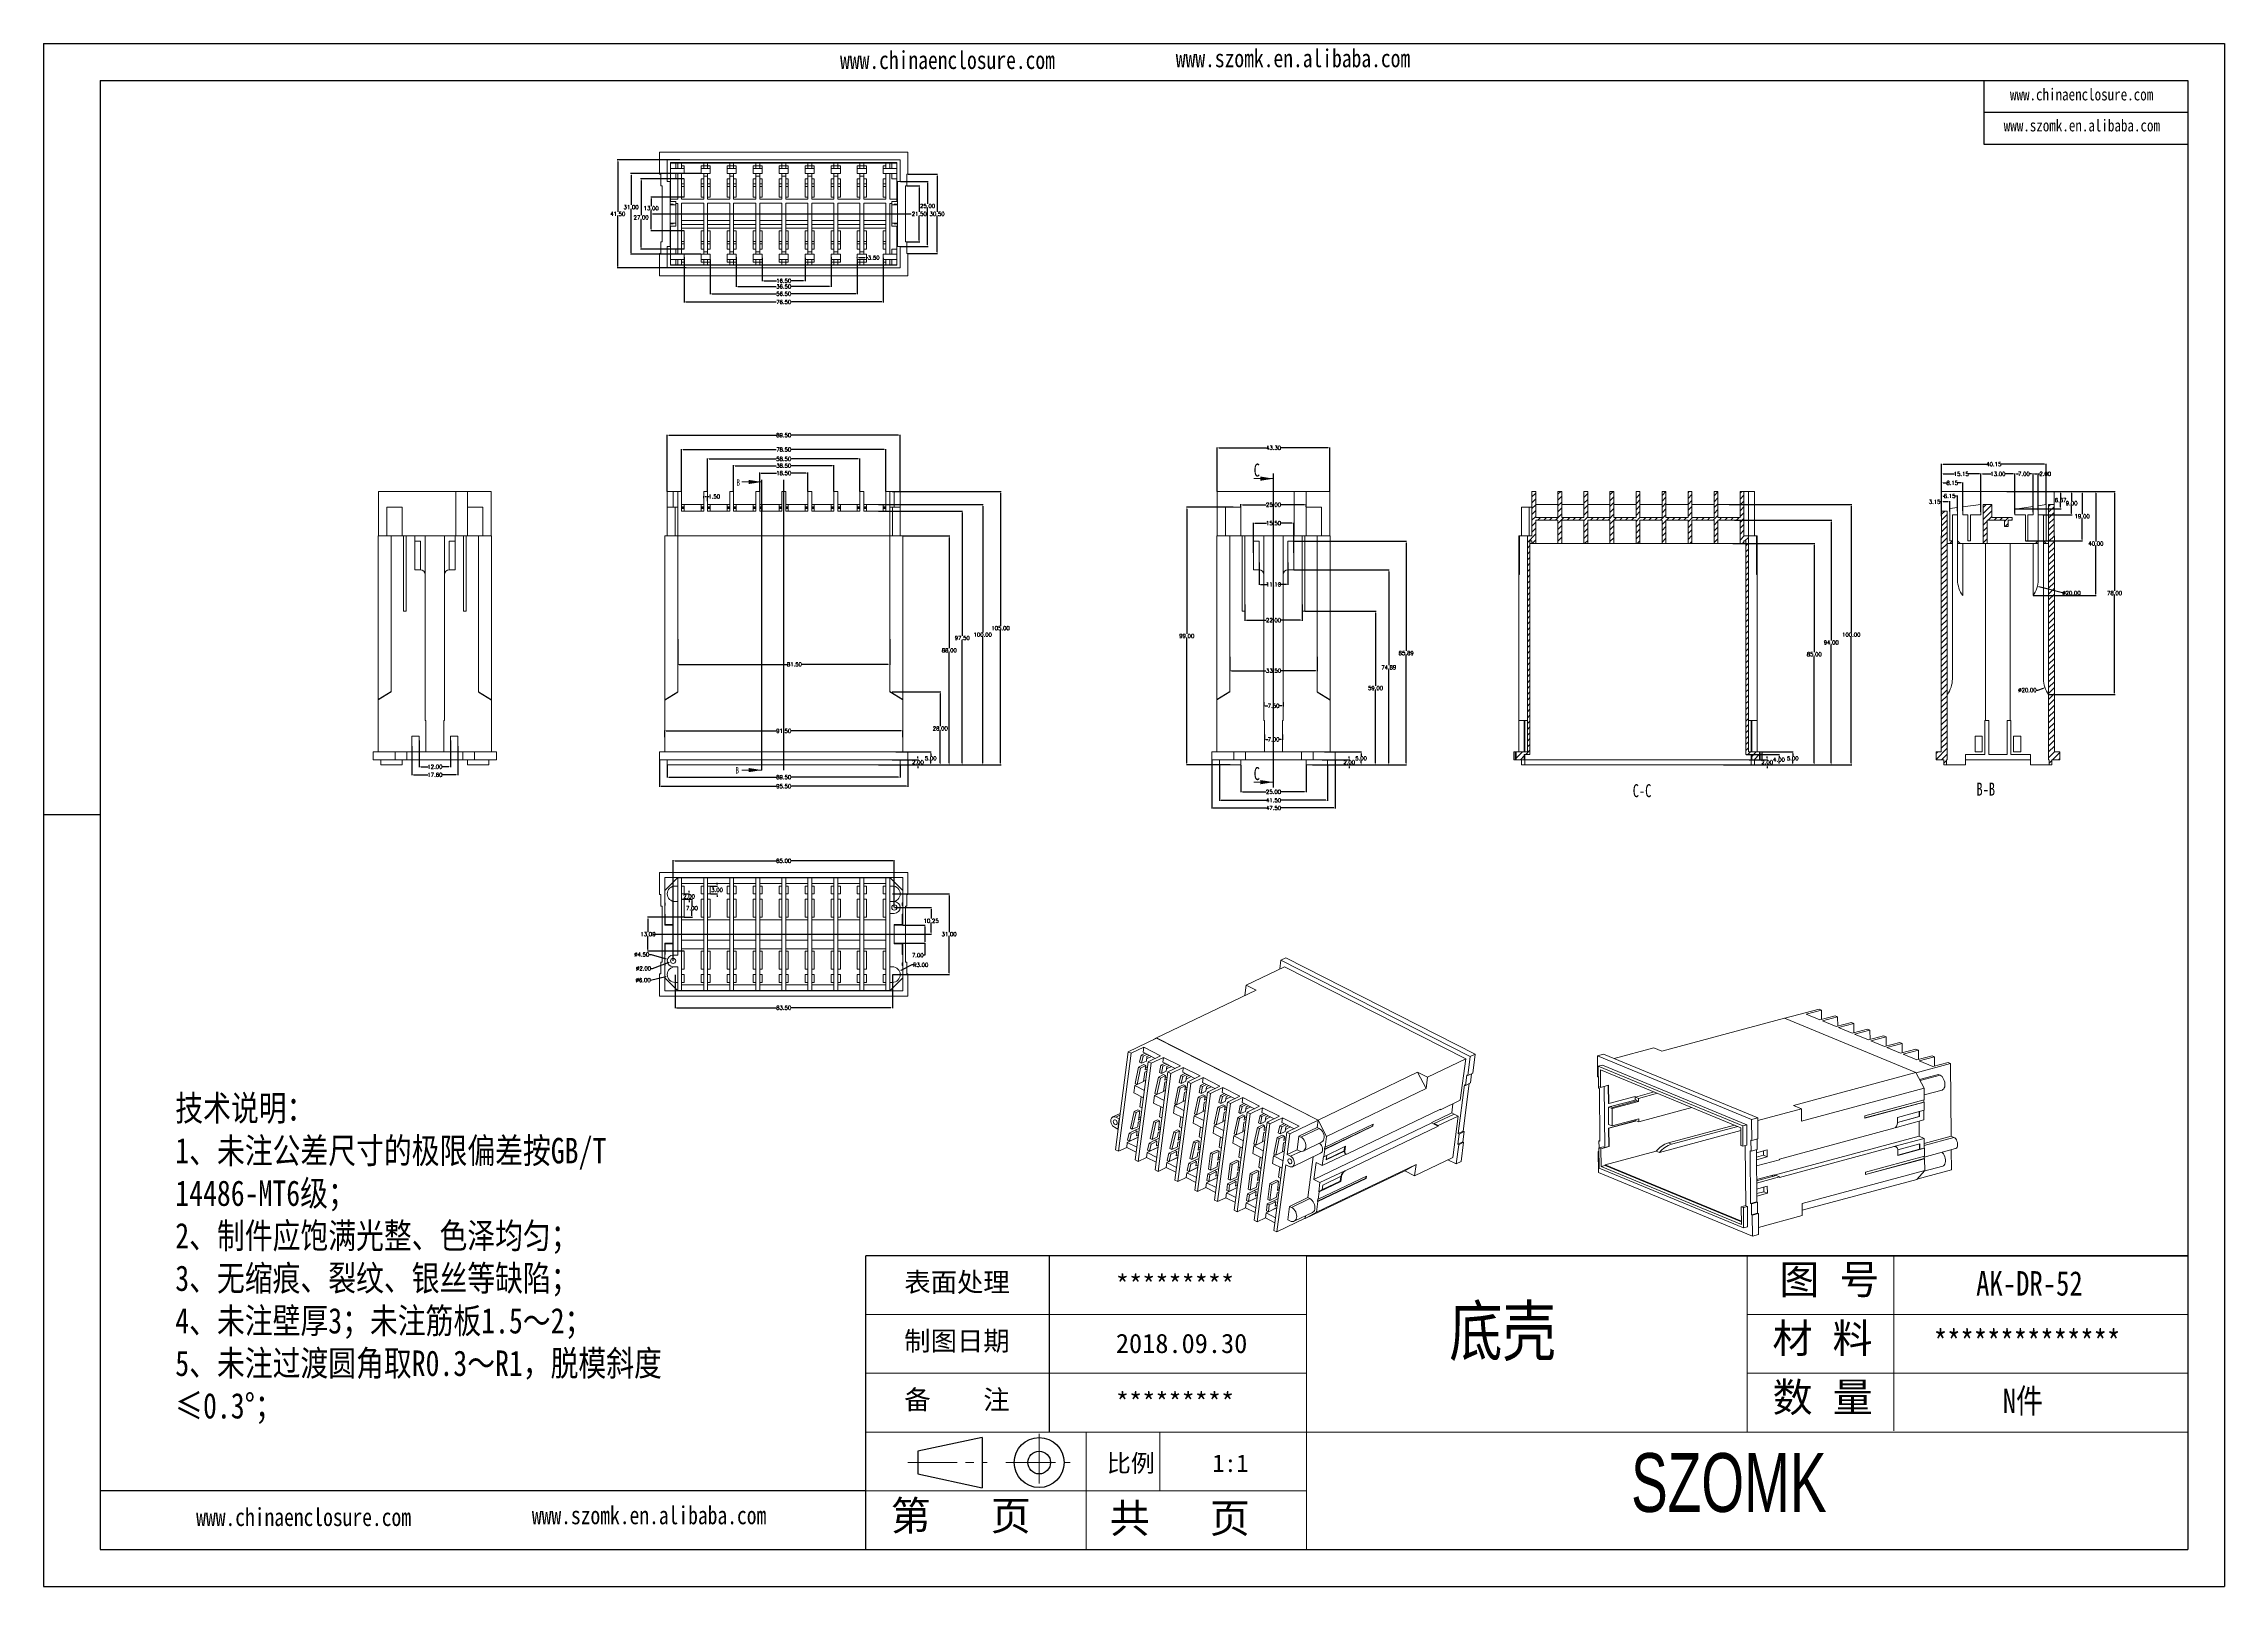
# Model space of a CAD drawing. Header units: inches. Extents: x 1113 to 3281, y 573 to 1166.
# Drawn here: x 1113 to 1951, y 573 to 1166 of the extents above; entities that cross this region are included whole.
import ezdxf

# ---------------------------------------------------------------- set-up
doc = ezdxf.new("R2010")
doc.units = ezdxf.units.IN
doc.linetypes.add('CENTER2', pattern=[28.575, 19.05, -3.175, 3.175, -3.175])
doc.layers.add('10', color=7, linetype='Continuous')
doc.layers.add('文字', color=81, linetype='Continuous')
for name, color, linetype, lineweight in [('粗实线', 7, 'Continuous', 30), ('细实线', 3, 'Continuous', 9), ('细点划线', 2, 'CENTER2', 9)]:
    doc.layers.add(name, color=color, linetype=linetype, lineweight=lineweight)
doc.styles.add('SLDTEXTSTYLE6', font='TXT', dxfattribs={"width": 0.7})
doc.styles.get("Standard").update_dxf_attribs({"font": 'txt', "bigfont": 'gbcbig.shx'})
doc.styles.add('宋体', font='', dxfattribs={"width": 0.8, "height": 3.5})
doc.styles.add('长仿宋', font='', dxfattribs={"width": 0.7, "height": 4})
doc.styles.get('宋体').set_extended_font_data('SimSun')
doc.styles.get('长仿宋').set_extended_font_data('SimSun')
doc.dimstyles.new('2', dxfattribs={"dimtxt": 1.5, "dimasz": 0.6, "dimexe": 0.18, "dimexo": 0.0625, "dimgap": 0.09, "dimtad": 0, "dimtih": 1, "dimtoh": 1, "dimzin": 0, "dimdsep": 46, "dimtxsty": 'Standard', "dimcen": 0, "dimadec": 0, "dimazin": 2, "dimtfac": 1, "dimtofl": 0, "dimtmove": 0, "dimatfit": 3, "dimfxl": 0, "dimtolj": 1, "dimtzin": 0, "dimarcsym": 0})

# ---------------------------------------------------------------- blocks, each defined once
blk = doc.blocks.new('*D279')
at = {"color": 0, "lineweight": -2, "transparency": 16777216}
for p, q in [((1352.68, 888.43), (1352.68, 883.6)), ((1442.18, 888.43), (1442.18, 883.6)), ((1353.28, 883.78), (1394.46, 883.78)), ((1441.58, 883.78), (1400.39, 883.78))]:
    blk.add_line(p, q, dxfattribs=at)
at = {"color": 0, "transparency": 16777216}
for points in [[(1353.28, 883.88), (1353.28, 883.68), (1352.68, 883.78)], [(1441.58, 883.88), (1441.58, 883.68), (1442.18, 883.78)]]:
    blk.add_solid(points, dxfattribs=at)
at = {"layer": 'Defpoints', "color": 0, "transparency": 16777216}
for p in [(1352.68, 888.49), (1442.18, 888.49), (1442.18, 883.78)]:
    blk.add_point(p, dxfattribs=at)
at = {"color": 0, "transparency": 16777216, "insert": (1397.43, 883.78), "char_height": 1.5, "attachment_point": 5}
blk.add_mtext('\\A1;89.50', dxfattribs=at)
blk = doc.blocks.new('*D280')
at = {"color": 0, "lineweight": -2, "transparency": 16777216}
for p, q in [((1349.68, 890.43), (1349.68, 880.1)), ((1445.18, 890.43), (1445.18, 880.1)), ((1350.28, 880.28), (1394.46, 880.28)), ((1444.58, 880.28), (1400.39, 880.28))]:
    blk.add_line(p, q, dxfattribs=at)
at = {"color": 0, "transparency": 16777216}
for points in [[(1350.28, 880.38), (1350.28, 880.18), (1349.68, 880.28)], [(1444.58, 880.38), (1444.58, 880.18), (1445.18, 880.28)]]:
    blk.add_solid(points, dxfattribs=at)
at = {"layer": 'Defpoints', "color": 0, "transparency": 16777216}
for p in [(1349.68, 890.49), (1445.18, 890.49), (1445.18, 880.28)]:
    blk.add_point(p, dxfattribs=at)
at = {"color": 0, "transparency": 16777216, "insert": (1397.43, 880.28), "char_height": 1.5, "attachment_point": 5}
blk.add_mtext('\\A1;95.50', dxfattribs=at)
blk = doc.blocks.new('*D281')
at = {"color": 0, "lineweight": -2, "transparency": 16777216}
for p, q in [((1351.68, 899.12), (1351.68, 901.72)), ((1352.28, 901.54), (1394.71, 901.54)), ((1442.58, 901.54), (1400.14, 901.54)), ((1443.18, 899.12), (1443.18, 901.72))]:
    blk.add_line(p, q, dxfattribs=at)
at = {"color": 0, "transparency": 16777216}
for points in [[(1352.28, 901.64), (1352.28, 901.44), (1351.68, 901.54)], [(1442.58, 901.64), (1442.58, 901.44), (1443.18, 901.54)]]:
    blk.add_solid(points, dxfattribs=at)
at = {"layer": 'Defpoints', "color": 0, "transparency": 16777216}
for p in [(1351.68, 899.06), (1443.18, 901.54), (1443.18, 899.06)]:
    blk.add_point(p, dxfattribs=at)
at = {"color": 0, "transparency": 16777216, "insert": (1397.43, 901.54), "char_height": 1.5, "attachment_point": 5}
blk.add_mtext('\\A1;91.50', dxfattribs=at)
blk = doc.blocks.new('*D282')
at = {"color": 0, "lineweight": -2, "transparency": 16777216}
for p, q in [((1356.68, 936.84), (1356.68, 926.93)), ((1438.18, 936.84), (1438.18, 926.93)), ((1357.28, 927.11), (1398.8, 927.11)), ((1437.58, 927.11), (1404.23, 927.11))]:
    blk.add_line(p, q, dxfattribs=at)
at = {"color": 0, "transparency": 16777216}
for points in [[(1357.28, 927.21), (1357.28, 927.01), (1356.68, 927.11)], [(1437.58, 927.21), (1437.58, 927.01), (1438.18, 927.11)]]:
    blk.add_solid(points, dxfattribs=at)
at = {"layer": 'Defpoints', "color": 0, "transparency": 16777216}
for p in [(1356.68, 936.9), (1438.18, 936.9), (1438.18, 927.11)]:
    blk.add_point(p, dxfattribs=at)
at = {"color": 0, "transparency": 16777216, "insert": (1401.52, 927.11), "char_height": 1.5, "attachment_point": 5}
blk.add_mtext('\\A1;81.50', dxfattribs=at)
blk = doc.blocks.new('*D283')
at = {"color": 0, "lineweight": -2, "transparency": 16777216}
for p, q in [((1388.18, 993.55), (1388.18, 1000.76)), ((1388.78, 1000.58), (1394.71, 1000.58)), ((1406.08, 1000.58), (1400.14, 1000.58)), ((1406.68, 993.55), (1406.68, 1000.76))]:
    blk.add_line(p, q, dxfattribs=at)
at = {"color": 0, "transparency": 16777216}
for points in [[(1388.78, 1000.68), (1388.78, 1000.48), (1388.18, 1000.58)], [(1406.08, 1000.68), (1406.08, 1000.48), (1406.68, 1000.58)]]:
    blk.add_solid(points, dxfattribs=at)
at = {"layer": 'Defpoints', "color": 0, "transparency": 16777216}
for p in [(1406.68, 1000.58), (1388.18, 993.49), (1406.68, 993.49)]:
    blk.add_point(p, dxfattribs=at)
at = {"color": 0, "transparency": 16777216, "insert": (1397.43, 1000.58), "char_height": 1.5, "attachment_point": 5}
blk.add_mtext('\\A1;18.50', dxfattribs=at)
blk = doc.blocks.new('*D284')
at = {"color": 0, "lineweight": -2, "transparency": 16777216}
for p, q in [((1378.18, 993.55), (1378.18, 1003.59)), ((1378.78, 1003.41), (1394.46, 1003.41)), ((1416.08, 1003.41), (1400.39, 1003.41)), ((1416.68, 993.55), (1416.68, 1003.59))]:
    blk.add_line(p, q, dxfattribs=at)
at = {"color": 0, "transparency": 16777216}
for points in [[(1378.78, 1003.51), (1378.78, 1003.31), (1378.18, 1003.41)], [(1416.08, 1003.51), (1416.08, 1003.31), (1416.68, 1003.41)]]:
    blk.add_solid(points, dxfattribs=at)
at = {"layer": 'Defpoints', "color": 0, "transparency": 16777216}
for p in [(1416.68, 1003.41), (1378.18, 993.49), (1416.68, 993.49)]:
    blk.add_point(p, dxfattribs=at)
at = {"color": 0, "transparency": 16777216, "insert": (1397.43, 1003.41), "char_height": 1.5, "attachment_point": 5}
blk.add_mtext('\\A1;38.50', dxfattribs=at)
blk = doc.blocks.new('*D285')
at = {"color": 0, "lineweight": -2, "transparency": 16777216}
for p, q in [((1368.18, 993.55), (1368.18, 1006.2)), ((1368.78, 1006.02), (1394.46, 1006.02)), ((1426.08, 1006.02), (1400.39, 1006.02)), ((1426.68, 993.55), (1426.68, 1006.2))]:
    blk.add_line(p, q, dxfattribs=at)
at = {"color": 0, "transparency": 16777216}
for points in [[(1368.78, 1006.12), (1368.78, 1005.92), (1368.18, 1006.02)], [(1426.08, 1006.12), (1426.08, 1005.92), (1426.68, 1006.02)]]:
    blk.add_solid(points, dxfattribs=at)
at = {"layer": 'Defpoints', "color": 0, "transparency": 16777216}
for p in [(1426.68, 1006.02), (1368.18, 993.49), (1426.68, 993.49)]:
    blk.add_point(p, dxfattribs=at)
at = {"color": 0, "transparency": 16777216, "insert": (1397.43, 1006.02), "char_height": 1.5, "attachment_point": 5}
blk.add_mtext('\\A1;58.50', dxfattribs=at)
blk = doc.blocks.new('*D286')
at = {"color": 0, "lineweight": -2, "transparency": 16777216}
for p, q in [((1358.18, 993.55), (1358.18, 1009.8)), ((1358.78, 1009.62), (1394.46, 1009.62)), ((1436.08, 1009.62), (1400.39, 1009.62)), ((1436.68, 993.55), (1436.68, 1009.8))]:
    blk.add_line(p, q, dxfattribs=at)
at = {"color": 0, "transparency": 16777216}
for points in [[(1358.78, 1009.72), (1358.78, 1009.52), (1358.18, 1009.62)], [(1436.08, 1009.72), (1436.08, 1009.52), (1436.68, 1009.62)]]:
    blk.add_solid(points, dxfattribs=at)
at = {"layer": 'Defpoints', "color": 0, "transparency": 16777216}
for p in [(1358.18, 1009.62), (1358.18, 993.49), (1436.68, 993.49)]:
    blk.add_point(p, dxfattribs=at)
at = {"color": 0, "transparency": 16777216, "insert": (1397.43, 1009.62), "char_height": 1.5, "attachment_point": 5}
blk.add_mtext('\\A1;78.50', dxfattribs=at)
blk = doc.blocks.new('*D287')
at = {"color": 0, "lineweight": -2, "transparency": 16777216}
for p, q in [((1352.68, 993.55), (1352.68, 1015.32)), ((1353.28, 1015.14), (1394.46, 1015.14)), ((1441.58, 1015.14), (1400.39, 1015.14)), ((1442.18, 993.55), (1442.18, 1015.32))]:
    blk.add_line(p, q, dxfattribs=at)
at = {"color": 0, "transparency": 16777216}
for points in [[(1353.28, 1015.24), (1353.28, 1015.04), (1352.68, 1015.14)], [(1441.58, 1015.24), (1441.58, 1015.04), (1442.18, 1015.14)]]:
    blk.add_solid(points, dxfattribs=at)
at = {"layer": 'Defpoints', "color": 0, "transparency": 16777216}
for p in [(1442.18, 1015.14), (1352.68, 993.49), (1442.18, 993.49)]:
    blk.add_point(p, dxfattribs=at)
at = {"color": 0, "transparency": 16777216, "insert": (1397.43, 1015.14), "char_height": 1.5, "attachment_point": 5}
blk.add_mtext('\\A1;89.50', dxfattribs=at)
blk = doc.blocks.new('*D288')
at = {"color": 0, "lineweight": -2, "transparency": 16777216}
for p, q in [((1439.1, 890.49), (1449.2, 890.49)), ((1439.1, 888.49), (1449.2, 888.49)), ((1449.02, 891.09), (1449.02, 891.69)), ((1449.02, 887.89), (1449.02, 887.29))]:
    blk.add_line(p, q, dxfattribs=at)
at = {"color": 0, "transparency": 16777216}
for points in [[(1448.92, 891.09), (1449.12, 891.09), (1449.02, 890.49)], [(1448.92, 887.89), (1449.12, 887.89), (1449.02, 888.49)]]:
    blk.add_solid(points, dxfattribs=at)
at = {"layer": 'Defpoints', "color": 0, "transparency": 16777216}
for p in [(1439.04, 890.49), (1439.04, 888.49), (1449.02, 890.49)]:
    blk.add_point(p, dxfattribs=at)
at = {"color": 0, "transparency": 16777216, "insert": (1449.02, 889.49), "char_height": 1.5, "attachment_point": 5}
blk.add_mtext('\\A1;2.00', dxfattribs=at)
blk = doc.blocks.new('*D289')
at = {"color": 0, "lineweight": -2, "transparency": 16777216}
for p, q in [((1438.37, 888.49), (1454.08, 888.49)), ((1440.56, 893.49), (1454.08, 893.49)), ((1453.9, 892.89), (1453.9, 891.83)), ((1453.9, 889.09), (1453.9, 890.15))]:
    blk.add_line(p, q, dxfattribs=at)
at = {"color": 0, "transparency": 16777216}
for points in [[(1453.8, 892.89), (1454, 892.89), (1453.9, 893.49)], [(1453.8, 889.09), (1454, 889.09), (1453.9, 888.49)]]:
    blk.add_solid(points, dxfattribs=at)
at = {"layer": 'Defpoints', "color": 0, "transparency": 16777216}
for p in [(1438.31, 888.49), (1440.5, 893.49), (1453.9, 893.49)]:
    blk.add_point(p, dxfattribs=at)
at = {"color": 0, "transparency": 16777216, "insert": (1453.9, 890.99), "char_height": 1.5, "attachment_point": 5}
blk.add_mtext('\\A1;5.00', dxfattribs=at)
blk = doc.blocks.new('*D290')
at = {"color": 0, "lineweight": -2, "transparency": 16777216}
for p, q in [((1439.1, 916.49), (1457.78, 916.49)), ((1457.6, 915.89), (1457.6, 903.33)), ((1457.6, 889.09), (1457.6, 901.65)), ((1439.1, 888.49), (1457.78, 888.49))]:
    blk.add_line(p, q, dxfattribs=at)
at = {"color": 0, "transparency": 16777216}
for points in [[(1457.5, 915.89), (1457.7, 915.89), (1457.6, 916.49)], [(1457.5, 889.09), (1457.7, 889.09), (1457.6, 888.49)]]:
    blk.add_solid(points, dxfattribs=at)
at = {"layer": 'Defpoints', "color": 0, "transparency": 16777216}
for p in [(1439.04, 916.49), (1457.6, 916.49), (1439.04, 888.49)]:
    blk.add_point(p, dxfattribs=at)
at = {"color": 0, "transparency": 16777216, "insert": (1457.6, 902.49), "char_height": 1.5, "attachment_point": 5}
blk.add_mtext('\\A1;28.00', dxfattribs=at)
blk = doc.blocks.new('*D291')
at = {"color": 0, "lineweight": -2, "transparency": 16777216}
for p, q in [((1443.24, 976.49), (1461.21, 976.49)), ((1461.03, 975.89), (1461.03, 933.33)), ((1461.03, 889.09), (1461.03, 931.65)), ((1439.17, 888.49), (1461.21, 888.49))]:
    blk.add_line(p, q, dxfattribs=at)
at = {"color": 0, "transparency": 16777216}
for points in [[(1460.93, 975.89), (1461.13, 975.89), (1461.03, 976.49)], [(1460.93, 889.09), (1461.13, 889.09), (1461.03, 888.49)]]:
    blk.add_solid(points, dxfattribs=at)
at = {"layer": 'Defpoints', "color": 0, "transparency": 16777216}
for p in [(1443.18, 976.49), (1461.03, 976.49), (1439.1, 888.49)]:
    blk.add_point(p, dxfattribs=at)
at = {"color": 0, "transparency": 16777216, "insert": (1461.03, 932.49), "char_height": 1.5, "attachment_point": 5}
blk.add_mtext('\\A1;88.00', dxfattribs=at)
blk = doc.blocks.new('*D292')
at = {"color": 0, "lineweight": -2, "transparency": 16777216}
for p, q in [((1433.81, 985.99), (1466.19, 985.99)), ((1466.01, 985.39), (1466.01, 938.08)), ((1466.01, 889.09), (1466.01, 936.4)), ((1433.81, 888.49), (1466.19, 888.49))]:
    blk.add_line(p, q, dxfattribs=at)
at = {"color": 0, "transparency": 16777216}
for points in [[(1465.91, 985.39), (1466.11, 985.39), (1466.01, 985.99)], [(1465.91, 889.09), (1466.11, 889.09), (1466.01, 888.49)]]:
    blk.add_solid(points, dxfattribs=at)
at = {"layer": 'Defpoints', "color": 0, "transparency": 16777216}
for p in [(1433.75, 985.99), (1466.01, 985.99), (1433.75, 888.49)]:
    blk.add_point(p, dxfattribs=at)
at = {"color": 0, "transparency": 16777216, "insert": (1466.01, 937.24), "char_height": 1.5, "attachment_point": 5}
blk.add_mtext('\\A1;97.50', dxfattribs=at)
blk = doc.blocks.new('*D293')
at = {"color": 0, "lineweight": -2, "transparency": 16777216}
for p, q in [((1433.81, 988.49), (1474.1, 988.49)), ((1473.92, 987.89), (1473.92, 939.33)), ((1473.92, 889.09), (1473.92, 937.65)), ((1433.81, 888.49), (1474.1, 888.49))]:
    blk.add_line(p, q, dxfattribs=at)
at = {"color": 0, "transparency": 16777216}
for points in [[(1473.82, 987.89), (1474.02, 987.89), (1473.92, 988.49)], [(1473.82, 889.09), (1474.02, 889.09), (1473.92, 888.49)]]:
    blk.add_solid(points, dxfattribs=at)
at = {"layer": 'Defpoints', "color": 0, "transparency": 16777216}
for p in [(1433.75, 988.49), (1473.92, 988.49), (1433.75, 888.49)]:
    blk.add_point(p, dxfattribs=at)
at = {"color": 0, "transparency": 16777216, "insert": (1473.92, 938.49), "char_height": 1.5, "attachment_point": 5}
blk.add_mtext('\\A1;100.00', dxfattribs=at)
blk = doc.blocks.new('*D294')
at = {"color": 0, "lineweight": -2, "transparency": 16777216}
for p, q in [((1439.15, 993.49), (1480.95, 993.49)), ((1480.77, 992.89), (1480.77, 941.83)), ((1480.77, 889.09), (1480.77, 940.15)), ((1438.37, 888.49), (1480.95, 888.49))]:
    blk.add_line(p, q, dxfattribs=at)
at = {"color": 0, "transparency": 16777216}
for points in [[(1480.67, 992.89), (1480.87, 992.89), (1480.77, 993.49)], [(1480.67, 889.09), (1480.87, 889.09), (1480.77, 888.49)]]:
    blk.add_solid(points, dxfattribs=at)
at = {"layer": 'Defpoints', "color": 0, "transparency": 16777216}
for p in [(1439.09, 993.49), (1480.77, 993.49), (1438.31, 888.49)]:
    blk.add_point(p, dxfattribs=at)
at = {"color": 0, "transparency": 16777216, "insert": (1480.77, 940.99), "char_height": 1.5, "attachment_point": 5}
blk.add_mtext('\\A1;105.00', dxfattribs=at)
blk = doc.blocks.new('*D295')
at = {"color": 0, "lineweight": -2, "transparency": 16777216}
for p, q in [((1366.68, 990.89), (1366.68, 991.75)), ((1367.28, 991.57), (1367.58, 991.57)), ((1368.18, 989.8), (1368.18, 991.75)), ((1368.18, 991.57), (1368.78, 991.57))]:
    blk.add_line(p, q, dxfattribs=at)
at = {"color": 0, "transparency": 16777216}
for points in [[(1367.28, 991.67), (1367.28, 991.47), (1366.68, 991.57)], [(1367.58, 991.67), (1367.58, 991.47), (1368.18, 991.57)]]:
    blk.add_solid(points, dxfattribs=at)
at = {"layer": 'Defpoints', "color": 0, "transparency": 16777216}
for p in [(1366.68, 990.82), (1368.18, 991.57), (1368.18, 989.74)]:
    blk.add_point(p, dxfattribs=at)
at = {"color": 0, "transparency": 16777216, "insert": (1370.74, 991.57), "char_height": 1.5, "attachment_point": 5}
blk.add_mtext('\\A1;1.50', dxfattribs=at)
blk = doc.blocks.new('*D296')
at = {"color": 0, "lineweight": -2, "transparency": 16777216}
for p, q in [((1564, 993.55), (1564, 1010.43)), ((1564.6, 1010.25), (1582.68, 1010.25)), ((1606.7, 1010.25), (1588.61, 1010.25)), ((1607.3, 993.55), (1607.3, 1010.43))]:
    blk.add_line(p, q, dxfattribs=at)
at = {"color": 0, "transparency": 16777216}
for points in [[(1564.6, 1010.35), (1564.6, 1010.15), (1564, 1010.25)], [(1606.7, 1010.35), (1606.7, 1010.15), (1607.3, 1010.25)]]:
    blk.add_solid(points, dxfattribs=at)
at = {"layer": 'Defpoints', "color": 0, "transparency": 16777216}
for p in [(1607.3, 1010.25), (1564, 993.49), (1607.3, 993.49)]:
    blk.add_point(p, dxfattribs=at)
at = {"color": 0, "transparency": 16777216, "insert": (1585.65, 1010.25), "char_height": 1.5, "attachment_point": 5}
blk.add_mtext('\\A1;43.30', dxfattribs=at)
blk = doc.blocks.new('*D297')
at = {"color": 0, "lineweight": -2, "transparency": 16777216}
for p, q in [((1573.15, 888.43), (1573.15, 877.95)), ((1598.15, 888.43), (1598.15, 877.95)), ((1573.75, 878.13), (1582.81, 878.13)), ((1597.55, 878.13), (1588.49, 878.13))]:
    blk.add_line(p, q, dxfattribs=at)
at = {"color": 0, "transparency": 16777216}
for points in [[(1573.75, 878.23), (1573.75, 878.03), (1573.15, 878.13)], [(1597.55, 878.23), (1597.55, 878.03), (1598.15, 878.13)]]:
    blk.add_solid(points, dxfattribs=at)
at = {"layer": 'Defpoints', "color": 0, "transparency": 16777216}
for p in [(1573.15, 888.49), (1598.15, 888.49), (1598.15, 878.13)]:
    blk.add_point(p, dxfattribs=at)
at = {"color": 0, "transparency": 16777216, "insert": (1585.65, 878.13), "char_height": 1.5, "attachment_point": 5}
blk.add_mtext('\\A1;25.00', dxfattribs=at)
blk = doc.blocks.new('*D298')
at = {"color": 0, "lineweight": -2, "transparency": 16777216}
for p, q in [((1564.9, 888.43), (1564.9, 874.71)), ((1606.4, 888.43), (1606.4, 874.71)), ((1565.5, 874.89), (1582.93, 874.89)), ((1605.8, 874.89), (1588.36, 874.89))]:
    blk.add_line(p, q, dxfattribs=at)
at = {"color": 0, "transparency": 16777216}
for points in [[(1565.5, 874.99), (1565.5, 874.79), (1564.9, 874.89)], [(1605.8, 874.99), (1605.8, 874.79), (1606.4, 874.89)]]:
    blk.add_solid(points, dxfattribs=at)
at = {"layer": 'Defpoints', "color": 0, "transparency": 16777216}
for p in [(1564.9, 888.49), (1606.4, 888.49), (1606.4, 874.89)]:
    blk.add_point(p, dxfattribs=at)
at = {"color": 0, "transparency": 16777216, "insert": (1585.65, 874.89), "char_height": 1.5, "attachment_point": 5}
blk.add_mtext('\\A1;41.50', dxfattribs=at)
blk = doc.blocks.new('*D299')
at = {"color": 0, "lineweight": -2, "transparency": 16777216}
for p, q in [((1561.9, 890.43), (1561.9, 871.75)), ((1609.4, 890.43), (1609.4, 871.75)), ((1562.5, 871.93), (1582.68, 871.93)), ((1608.8, 871.93), (1588.61, 871.93))]:
    blk.add_line(p, q, dxfattribs=at)
at = {"color": 0, "transparency": 16777216}
for points in [[(1562.5, 872.03), (1562.5, 871.83), (1561.9, 871.93)], [(1608.8, 872.03), (1608.8, 871.83), (1609.4, 871.93)]]:
    blk.add_solid(points, dxfattribs=at)
at = {"layer": 'Defpoints', "color": 0, "transparency": 16777216}
for p in [(1561.9, 890.49), (1609.4, 890.49), (1609.4, 871.93)]:
    blk.add_point(p, dxfattribs=at)
at = {"color": 0, "transparency": 16777216, "insert": (1585.65, 871.93), "char_height": 1.5, "attachment_point": 5}
blk.add_mtext('\\A1;47.50', dxfattribs=at)
blk = doc.blocks.new('*D300')
at = {"color": 0, "lineweight": -2, "transparency": 16777216}
for p, q in [((1582.15, 900.22), (1582.15, 898.09)), ((1582.75, 898.27), (1583.56, 898.27)), ((1588.55, 898.27), (1587.74, 898.27)), ((1589.15, 900.22), (1589.15, 898.09))]:
    blk.add_line(p, q, dxfattribs=at)
at = {"color": 0, "transparency": 16777216}
for points in [[(1582.75, 898.37), (1582.75, 898.17), (1582.15, 898.27)], [(1588.55, 898.37), (1588.55, 898.17), (1589.15, 898.27)]]:
    blk.add_solid(points, dxfattribs=at)
at = {"layer": 'Defpoints', "color": 0, "transparency": 16777216}
for p in [(1582.15, 900.28), (1589.15, 900.28), (1589.15, 898.27)]:
    blk.add_point(p, dxfattribs=at)
at = {"color": 0, "transparency": 16777216, "insert": (1585.65, 898.27), "char_height": 1.5, "attachment_point": 5}
blk.add_mtext('\\A1;7.00', dxfattribs=at)
blk = doc.blocks.new('*D301')
at = {"color": 0, "lineweight": -2, "transparency": 16777216}
for p, q in [((1581.9, 912.59), (1581.9, 910.98)), ((1582.5, 911.16), (1583.43, 911.16)), ((1588.8, 911.16), (1587.86, 911.16)), ((1589.4, 912.59), (1589.4, 910.98))]:
    blk.add_line(p, q, dxfattribs=at)
at = {"color": 0, "transparency": 16777216}
for points in [[(1582.5, 911.26), (1582.5, 911.06), (1581.9, 911.16)], [(1588.8, 911.26), (1588.8, 911.06), (1589.4, 911.16)]]:
    blk.add_solid(points, dxfattribs=at)
at = {"layer": 'Defpoints', "color": 0, "transparency": 16777216}
for p in [(1581.9, 912.66), (1589.4, 912.66), (1589.4, 911.16)]:
    blk.add_point(p, dxfattribs=at)
at = {"color": 0, "transparency": 16777216, "insert": (1585.65, 911.16), "char_height": 1.5, "attachment_point": 5}
blk.add_mtext('\\A1;7.50', dxfattribs=at)
blk = doc.blocks.new('*D302')
at = {"color": 0, "lineweight": -2, "transparency": 16777216}
for p, q in [((1580.1, 966.18), (1580.1, 957.64)), ((1591.2, 966.18), (1591.2, 957.64)), ((1580.7, 957.82), (1583.43, 957.82)), ((1590.6, 957.82), (1587.86, 957.82))]:
    blk.add_line(p, q, dxfattribs=at)
at = {"color": 0, "transparency": 16777216}
for points in [[(1580.7, 957.92), (1580.7, 957.72), (1580.1, 957.82)], [(1590.6, 957.92), (1590.6, 957.72), (1591.2, 957.82)]]:
    blk.add_solid(points, dxfattribs=at)
at = {"layer": 'Defpoints', "color": 0, "transparency": 16777216}
for p in [(1580.1, 966.25), (1591.2, 966.25), (1591.2, 957.82)]:
    blk.add_point(p, dxfattribs=at)
at = {"color": 0, "transparency": 16777216, "insert": (1585.65, 957.82), "char_height": 1.5, "attachment_point": 5}
blk.add_mtext('\\A1;11.10', dxfattribs=at)
blk = doc.blocks.new('*D303')
at = {"color": 0, "lineweight": -2, "transparency": 16777216}
for p, q in [((1577.9, 970), (1577.9, 981.51)), ((1578.5, 981.33), (1582.93, 981.33)), ((1592.8, 981.33), (1588.36, 981.33)), ((1593.4, 970), (1593.4, 981.51))]:
    blk.add_line(p, q, dxfattribs=at)
at = {"color": 0, "transparency": 16777216}
for points in [[(1578.5, 981.43), (1578.5, 981.23), (1577.9, 981.33)], [(1592.8, 981.43), (1592.8, 981.23), (1593.4, 981.33)]]:
    blk.add_solid(points, dxfattribs=at)
at = {"layer": 'Defpoints', "color": 0, "transparency": 16777216}
for p in [(1593.4, 981.33), (1577.9, 969.94), (1593.4, 969.94)]:
    blk.add_point(p, dxfattribs=at)
at = {"color": 0, "transparency": 16777216, "insert": (1585.65, 981.33), "char_height": 1.5, "attachment_point": 5}
blk.add_mtext('\\A1;15.50', dxfattribs=at)
blk = doc.blocks.new('*D304')
at = {"color": 0, "lineweight": -2, "transparency": 16777216}
for p, q in [((1574.65, 950.11), (1574.65, 943.86)), ((1596.65, 950.11), (1596.65, 943.86)), ((1575.25, 944.04), (1582.81, 944.04)), ((1596.05, 944.04), (1588.49, 944.04))]:
    blk.add_line(p, q, dxfattribs=at)
at = {"color": 0, "transparency": 16777216}
for points in [[(1575.25, 944.14), (1575.25, 943.94), (1574.65, 944.04)], [(1596.05, 944.14), (1596.05, 943.94), (1596.65, 944.04)]]:
    blk.add_solid(points, dxfattribs=at)
at = {"layer": 'Defpoints', "color": 0, "transparency": 16777216}
for p in [(1574.65, 950.17), (1596.65, 950.17), (1596.65, 944.04)]:
    blk.add_point(p, dxfattribs=at)
at = {"color": 0, "transparency": 16777216, "insert": (1585.65, 944.04), "char_height": 1.5, "attachment_point": 5}
blk.add_mtext('\\A1;22.00', dxfattribs=at)
blk = doc.blocks.new('*D305')
at = {"color": 0, "lineweight": -2, "transparency": 16777216}
for p, q in [((1573.15, 987.55), (1573.15, 988.59)), ((1573.75, 988.41), (1582.81, 988.41)), ((1597.55, 988.41), (1588.49, 988.41)), ((1598.15, 987.55), (1598.15, 988.59))]:
    blk.add_line(p, q, dxfattribs=at)
at = {"color": 0, "transparency": 16777216}
for points in [[(1573.75, 988.51), (1573.75, 988.31), (1573.15, 988.41)], [(1597.55, 988.51), (1597.55, 988.31), (1598.15, 988.41)]]:
    blk.add_solid(points, dxfattribs=at)
at = {"layer": 'Defpoints', "color": 0, "transparency": 16777216}
for p in [(1573.15, 987.49), (1598.15, 988.41), (1598.15, 987.49)]:
    blk.add_point(p, dxfattribs=at)
at = {"color": 0, "transparency": 16777216, "insert": (1585.65, 988.41), "char_height": 1.5, "attachment_point": 5}
blk.add_mtext('\\A1;25.00', dxfattribs=at)
blk = doc.blocks.new('*D306')
at = {"color": 0, "lineweight": -2, "transparency": 16777216}
for p, q in [((1568.9, 930.01), (1568.9, 924.49)), ((1569.5, 924.67), (1582.68, 924.67)), ((1601.8, 924.67), (1588.61, 924.67)), ((1602.4, 930.01), (1602.4, 924.49))]:
    blk.add_line(p, q, dxfattribs=at)
at = {"color": 0, "transparency": 16777216}
for points in [[(1569.5, 924.77), (1569.5, 924.57), (1568.9, 924.67)], [(1601.8, 924.77), (1601.8, 924.57), (1602.4, 924.67)]]:
    blk.add_solid(points, dxfattribs=at)
at = {"layer": 'Defpoints', "color": 0, "transparency": 16777216}
for p in [(1568.9, 930.08), (1602.4, 930.08), (1602.4, 924.67)]:
    blk.add_point(p, dxfattribs=at)
at = {"color": 0, "transparency": 16777216, "insert": (1585.65, 924.67), "char_height": 1.5, "attachment_point": 5}
blk.add_mtext('\\A1;33.50', dxfattribs=at)
blk = doc.blocks.new('*D307')
at = {"color": 0, "lineweight": -2, "transparency": 16777216}
for p, q in [((1257.36, 897.83), (1257.36, 887.6)), ((1269.36, 897.83), (1269.36, 887.6)), ((1257.96, 887.78), (1260.77, 887.78)), ((1268.76, 887.78), (1265.95, 887.78))]:
    blk.add_line(p, q, dxfattribs=at)
at = {"color": 0, "transparency": 16777216}
for points in [[(1257.96, 887.88), (1257.96, 887.68), (1257.36, 887.78)], [(1268.76, 887.88), (1268.76, 887.68), (1269.36, 887.78)]]:
    blk.add_solid(points, dxfattribs=at)
at = {"layer": 'Defpoints', "color": 0, "transparency": 16777216}
for p in [(1257.36, 897.9), (1269.36, 897.9), (1269.36, 887.78)]:
    blk.add_point(p, dxfattribs=at)
at = {"color": 0, "transparency": 16777216, "insert": (1263.36, 887.78), "char_height": 1.5, "attachment_point": 5}
blk.add_mtext('\\A1;12.00', dxfattribs=at)
blk = doc.blocks.new('*D308')
at = {"color": 0, "lineweight": -2, "transparency": 16777216}
for p, q in [((1254.56, 895.73), (1254.56, 884.5)), ((1272.16, 895.73), (1272.16, 884.5)), ((1255.16, 884.68), (1260.64, 884.68)), ((1271.56, 884.68), (1266.07, 884.68))]:
    blk.add_line(p, q, dxfattribs=at)
at = {"color": 0, "transparency": 16777216}
for points in [[(1255.16, 884.78), (1255.16, 884.58), (1254.56, 884.68)], [(1271.56, 884.78), (1271.56, 884.58), (1272.16, 884.68)]]:
    blk.add_solid(points, dxfattribs=at)
at = {"layer": 'Defpoints', "color": 0, "transparency": 16777216}
for p in [(1254.56, 895.79), (1272.16, 895.79), (1272.16, 884.68)]:
    blk.add_point(p, dxfattribs=at)
at = {"color": 0, "transparency": 16777216, "insert": (1263.36, 884.68), "char_height": 1.5, "attachment_point": 5}
blk.add_mtext('\\A1;17.60', dxfattribs=at)
blk = doc.blocks.new('*D309')
at = {"color": 0, "lineweight": -2, "transparency": 16777216}
for p, q in [((1604.29, 890.49), (1614.93, 890.49)), ((1604.29, 888.49), (1614.93, 888.49)), ((1614.75, 891.09), (1614.75, 891.69)), ((1614.75, 887.89), (1614.75, 887.29))]:
    blk.add_line(p, q, dxfattribs=at)
at = {"color": 0, "transparency": 16777216}
for points in [[(1614.65, 891.09), (1614.85, 891.09), (1614.75, 890.49)], [(1614.65, 887.89), (1614.85, 887.89), (1614.75, 888.49)]]:
    blk.add_solid(points, dxfattribs=at)
at = {"layer": 'Defpoints', "color": 0, "transparency": 16777216}
for p in [(1604.22, 890.49), (1604.22, 888.49), (1614.75, 890.49)]:
    blk.add_point(p, dxfattribs=at)
at = {"color": 0, "transparency": 16777216, "insert": (1614.75, 889.49), "char_height": 1.5, "attachment_point": 5}
blk.add_mtext('\\A1;2.00', dxfattribs=at)
blk = doc.blocks.new('*D310')
at = {"color": 0, "lineweight": -2, "transparency": 16777216}
for p, q in [((1602.33, 888.49), (1619.49, 888.49)), ((1605.21, 893.49), (1619.49, 893.49)), ((1619.31, 892.89), (1619.31, 891.83)), ((1619.31, 889.09), (1619.31, 890.15))]:
    blk.add_line(p, q, dxfattribs=at)
at = {"color": 0, "transparency": 16777216}
for points in [[(1619.21, 892.89), (1619.41, 892.89), (1619.31, 893.49)], [(1619.21, 889.09), (1619.41, 889.09), (1619.31, 888.49)]]:
    blk.add_solid(points, dxfattribs=at)
at = {"layer": 'Defpoints', "color": 0, "transparency": 16777216}
for p in [(1602.27, 888.49), (1605.15, 893.49), (1619.31, 893.49)]:
    blk.add_point(p, dxfattribs=at)
at = {"color": 0, "transparency": 16777216, "insert": (1619.31, 890.99), "char_height": 1.5, "attachment_point": 5}
blk.add_mtext('\\A1;5.00', dxfattribs=at)
blk = doc.blocks.new('*D311')
at = {"color": 0, "lineweight": -2, "transparency": 16777216}
for p, q in [((1597.71, 947.49), (1625.06, 947.49)), ((1624.88, 946.89), (1624.88, 918.83)), ((1624.88, 889.09), (1624.88, 917.15)), ((1602.33, 888.49), (1625.06, 888.49))]:
    blk.add_line(p, q, dxfattribs=at)
at = {"color": 0, "transparency": 16777216}
for points in [[(1624.78, 946.89), (1624.98, 946.89), (1624.88, 947.49)], [(1624.78, 889.09), (1624.98, 889.09), (1624.88, 888.49)]]:
    blk.add_solid(points, dxfattribs=at)
at = {"layer": 'Defpoints', "color": 0, "transparency": 16777216}
for p in [(1597.65, 947.49), (1624.88, 947.49), (1602.27, 888.49)]:
    blk.add_point(p, dxfattribs=at)
at = {"color": 0, "transparency": 16777216, "insert": (1624.88, 917.99), "char_height": 1.5, "attachment_point": 5}
blk.add_mtext('\\A1;59.00', dxfattribs=at)
blk = doc.blocks.new('*D312')
at = {"color": 0, "lineweight": -2, "transparency": 16777216}
for p, q in [((1593.46, 963.39), (1630.11, 963.39)), ((1629.93, 962.79), (1629.93, 926.78)), ((1629.93, 889.09), (1629.93, 925.1)), ((1603.23, 888.49), (1630.11, 888.49))]:
    blk.add_line(p, q, dxfattribs=at)
at = {"color": 0, "transparency": 16777216}
for points in [[(1629.83, 962.79), (1630.03, 962.79), (1629.93, 963.39)], [(1629.83, 889.09), (1630.03, 889.09), (1629.93, 888.49)]]:
    blk.add_solid(points, dxfattribs=at)
at = {"layer": 'Defpoints', "color": 0, "transparency": 16777216}
for p in [(1593.4, 963.39), (1629.93, 963.39), (1603.16, 888.49)]:
    blk.add_point(p, dxfattribs=at)
at = {"color": 0, "transparency": 16777216, "insert": (1629.93, 925.94), "char_height": 1.5, "attachment_point": 5}
blk.add_mtext('\\A1;74.89', dxfattribs=at)
blk = doc.blocks.new('*D313')
at = {"color": 0, "lineweight": -2, "transparency": 16777216}
for p, q in [((1593.46, 974.39), (1636.81, 974.39)), ((1636.63, 973.79), (1636.63, 932.28)), ((1636.63, 889.09), (1636.63, 930.6)), ((1600.64, 888.49), (1636.81, 888.49))]:
    blk.add_line(p, q, dxfattribs=at)
at = {"color": 0, "transparency": 16777216}
for points in [[(1636.53, 973.79), (1636.73, 973.79), (1636.63, 974.39)], [(1636.53, 889.09), (1636.73, 889.09), (1636.63, 888.49)]]:
    blk.add_solid(points, dxfattribs=at)
at = {"layer": 'Defpoints', "color": 0, "transparency": 16777216}
for p in [(1593.4, 974.39), (1636.63, 974.39), (1600.57, 888.49)]:
    blk.add_point(p, dxfattribs=at)
at = {"color": 0, "transparency": 16777216, "insert": (1636.63, 931.44), "char_height": 1.5, "attachment_point": 5}
blk.add_mtext('\\A1;85.89', dxfattribs=at)
blk = doc.blocks.new('*D314')
at = {"color": 0, "lineweight": -2, "transparency": 16777216}
for p, q in [((1570.08, 987.49), (1552.15, 987.49)), ((1552.33, 986.89), (1552.33, 938.83)), ((1552.33, 889.09), (1552.33, 937.15)), ((1568.96, 888.49), (1552.15, 888.49))]:
    blk.add_line(p, q, dxfattribs=at)
at = {"color": 0, "transparency": 16777216}
for points in [[(1552.23, 986.89), (1552.43, 986.89), (1552.33, 987.49)], [(1552.23, 889.09), (1552.43, 889.09), (1552.33, 888.49)]]:
    blk.add_solid(points, dxfattribs=at)
at = {"layer": 'Defpoints', "color": 0, "transparency": 16777216}
for p in [(1552.33, 987.49), (1570.15, 987.49), (1569.02, 888.49)]:
    blk.add_point(p, dxfattribs=at)
at = {"color": 0, "transparency": 16777216, "insert": (1552.33, 937.99), "char_height": 1.5, "attachment_point": 5}
blk.add_mtext('\\A1;99.00', dxfattribs=at)
blk = doc.blocks.new('*D315')
at = {"color": 0, "lineweight": -2, "transparency": 16777216}
for p, q in [((1764.03, 888.49), (1775.54, 888.49)), ((1768.41, 890.49), (1775.54, 890.49)), ((1775.36, 891.09), (1775.36, 891.69)), ((1775.36, 887.89), (1775.36, 887.29))]:
    blk.add_line(p, q, dxfattribs=at)
at = {"color": 0, "transparency": 16777216}
for points in [[(1775.26, 891.09), (1775.46, 891.09), (1775.36, 890.49)], [(1775.26, 887.89), (1775.46, 887.89), (1775.36, 888.49)]]:
    blk.add_solid(points, dxfattribs=at)
at = {"layer": 'Defpoints', "color": 0, "transparency": 16777216}
for p in [(1763.97, 888.49), (1768.35, 890.49), (1775.36, 890.49)]:
    blk.add_point(p, dxfattribs=at)
at = {"color": 0, "transparency": 16777216, "insert": (1775.36, 889.49), "char_height": 1.5, "attachment_point": 5}
blk.add_mtext('\\A1;2.00', dxfattribs=at)
blk = doc.blocks.new('*D316')
at = {"color": 0, "lineweight": -2, "transparency": 16777216}
for p, q in [((1766.76, 888.49), (1780.09, 888.49)), ((1767.27, 892.49), (1780.09, 892.49)), ((1779.91, 891.89), (1779.91, 891.33)), ((1779.91, 889.09), (1779.91, 889.65))]:
    blk.add_line(p, q, dxfattribs=at)
at = {"color": 0, "transparency": 16777216}
for points in [[(1779.81, 891.89), (1780.01, 891.89), (1779.91, 892.49)], [(1779.81, 889.09), (1780.01, 889.09), (1779.91, 888.49)]]:
    blk.add_solid(points, dxfattribs=at)
at = {"layer": 'Defpoints', "color": 0, "transparency": 16777216}
for p in [(1766.7, 888.49), (1767.2, 892.49), (1779.91, 892.49)]:
    blk.add_point(p, dxfattribs=at)
at = {"color": 0, "transparency": 16777216, "insert": (1779.91, 890.49), "char_height": 1.5, "attachment_point": 5}
blk.add_mtext('\\A1;4.00', dxfattribs=at)
blk = doc.blocks.new('*D317')
at = {"color": 0, "lineweight": -2, "transparency": 16777216}
for p, q in [((1764.39, 888.49), (1785.35, 888.49)), ((1773.52, 893.49), (1785.35, 893.49)), ((1785.17, 892.89), (1785.17, 891.83)), ((1785.17, 889.09), (1785.17, 890.15))]:
    blk.add_line(p, q, dxfattribs=at)
at = {"color": 0, "transparency": 16777216}
for points in [[(1785.07, 892.89), (1785.27, 892.89), (1785.17, 893.49)], [(1785.07, 889.09), (1785.27, 889.09), (1785.17, 888.49)]]:
    blk.add_solid(points, dxfattribs=at)
at = {"layer": 'Defpoints', "color": 0, "transparency": 16777216}
for p in [(1764.32, 888.49), (1773.45, 893.49), (1785.17, 893.49)]:
    blk.add_point(p, dxfattribs=at)
at = {"color": 0, "transparency": 16777216, "insert": (1785.17, 890.99), "char_height": 1.5, "attachment_point": 5}
blk.add_mtext('\\A1;5.00', dxfattribs=at)
blk = doc.blocks.new('*D318')
at = {"color": 0, "lineweight": -2, "transparency": 16777216}
for p, q in [((1762.14, 973.49), (1793.65, 973.49)), ((1793.47, 972.89), (1793.47, 931.83)), ((1793.47, 889.09), (1793.47, 930.15)), ((1766.76, 888.49), (1793.65, 888.49))]:
    blk.add_line(p, q, dxfattribs=at)
at = {"color": 0, "transparency": 16777216}
for points in [[(1793.37, 972.89), (1793.57, 972.89), (1793.47, 973.49)], [(1793.37, 889.09), (1793.57, 889.09), (1793.47, 888.49)]]:
    blk.add_solid(points, dxfattribs=at)
at = {"layer": 'Defpoints', "color": 0, "transparency": 16777216}
for p in [(1762.07, 973.49), (1793.47, 973.49), (1766.7, 888.49)]:
    blk.add_point(p, dxfattribs=at)
at = {"color": 0, "transparency": 16777216, "insert": (1793.47, 930.99), "char_height": 1.5, "attachment_point": 5}
blk.add_mtext('\\A1;85.00', dxfattribs=at)
blk = doc.blocks.new('*D319')
at = {"color": 0, "lineweight": -2, "transparency": 16777216}
for p, q in [((1762.85, 982.49), (1800.17, 982.49)), ((1799.99, 981.89), (1799.99, 936.33)), ((1799.99, 889.09), (1799.99, 934.65)), ((1761.4, 888.49), (1800.17, 888.49))]:
    blk.add_line(p, q, dxfattribs=at)
at = {"color": 0, "transparency": 16777216}
for points in [[(1799.89, 981.89), (1800.09, 981.89), (1799.99, 982.49)], [(1799.89, 889.09), (1800.09, 889.09), (1799.99, 888.49)]]:
    blk.add_solid(points, dxfattribs=at)
at = {"layer": 'Defpoints', "color": 0, "transparency": 16777216}
for p in [(1762.78, 982.49), (1799.99, 982.49), (1761.33, 888.49)]:
    blk.add_point(p, dxfattribs=at)
at = {"color": 0, "transparency": 16777216, "insert": (1799.99, 935.49), "char_height": 1.5, "attachment_point": 5}
blk.add_mtext('\\A1;94.00', dxfattribs=at)
blk = doc.blocks.new('*D320')
at = {"color": 0, "lineweight": -2, "transparency": 16777216}
for p, q in [((1760.77, 988.49), (1807.84, 988.49)), ((1807.66, 987.89), (1807.66, 939.33)), ((1807.66, 889.09), (1807.66, 937.65)), ((1758.55, 888.49), (1807.84, 888.49))]:
    blk.add_line(p, q, dxfattribs=at)
at = {"color": 0, "transparency": 16777216}
for points in [[(1807.56, 987.89), (1807.76, 987.89), (1807.66, 988.49)], [(1807.56, 889.09), (1807.76, 889.09), (1807.66, 888.49)]]:
    blk.add_solid(points, dxfattribs=at)
at = {"layer": 'Defpoints', "color": 0, "transparency": 16777216}
for p in [(1760.7, 988.49), (1807.66, 988.49), (1758.49, 888.49)]:
    blk.add_point(p, dxfattribs=at)
at = {"color": 0, "transparency": 16777216, "insert": (1807.66, 938.49), "char_height": 1.5, "attachment_point": 5}
blk.add_mtext('\\A1;100.00', dxfattribs=at)
blk = doc.blocks.new('*D321')
at = {"color": 0, "lineweight": -2, "transparency": 16777216}
for p, q in [((1445.24, 1115.36), (1456.56, 1115.36)), ((1456.38, 1114.76), (1456.38, 1100.95)), ((1456.38, 1085.46), (1456.38, 1099.27)), ((1445.24, 1084.86), (1456.56, 1084.86))]:
    blk.add_line(p, q, dxfattribs=at)
at = {"color": 0, "transparency": 16777216}
for points in [[(1456.28, 1114.76), (1456.48, 1114.76), (1456.38, 1115.36)], [(1456.28, 1085.46), (1456.48, 1085.46), (1456.38, 1084.86)]]:
    blk.add_solid(points, dxfattribs=at)
at = {"layer": 'Defpoints', "color": 0, "transparency": 16777216}
for p in [(1445.18, 1115.36), (1456.38, 1115.36), (1445.18, 1084.86)]:
    blk.add_point(p, dxfattribs=at)
at = {"color": 0, "transparency": 16777216, "insert": (1456.38, 1100.11), "char_height": 1.5, "attachment_point": 5}
blk.add_mtext('\\A1;30.50', dxfattribs=at)
blk = doc.blocks.new('*D322')
at = {"color": 0, "lineweight": -2, "transparency": 16777216}
for p, q in [((1444.74, 1110.86), (1449.67, 1110.86)), ((1449.49, 1110.26), (1449.49, 1100.95)), ((1449.49, 1089.96), (1449.49, 1099.27)), ((1444.74, 1089.36), (1449.67, 1089.36))]:
    blk.add_line(p, q, dxfattribs=at)
at = {"color": 0, "transparency": 16777216}
for points in [[(1449.39, 1110.26), (1449.59, 1110.26), (1449.49, 1110.86)], [(1449.39, 1089.96), (1449.59, 1089.96), (1449.49, 1089.36)]]:
    blk.add_solid(points, dxfattribs=at)
at = {"layer": 'Defpoints', "color": 0, "transparency": 16777216}
for p in [(1444.68, 1110.86), (1449.49, 1110.86), (1444.68, 1089.36)]:
    blk.add_point(p, dxfattribs=at)
at = {"color": 0, "transparency": 16777216, "insert": (1449.49, 1100.11), "char_height": 1.5, "attachment_point": 5}
blk.add_mtext('\\A1;21.50', dxfattribs=at)
blk = doc.blocks.new('*D323')
at = {"color": 0, "lineweight": -2, "transparency": 16777216}
for p, q in [((1442.24, 1112.61), (1452.87, 1112.61)), ((1452.69, 1112.01), (1452.69, 1104.01)), ((1452.69, 1088.21), (1452.69, 1102.33)), ((1442.24, 1087.61), (1452.87, 1087.61))]:
    blk.add_line(p, q, dxfattribs=at)
at = {"color": 0, "transparency": 16777216}
for points in [[(1452.59, 1112.01), (1452.79, 1112.01), (1452.69, 1112.61)], [(1452.59, 1088.21), (1452.79, 1088.21), (1452.69, 1087.61)]]:
    blk.add_solid(points, dxfattribs=at)
at = {"layer": 'Defpoints', "color": 0, "transparency": 16777216}
for p in [(1442.18, 1112.61), (1452.69, 1112.61), (1442.18, 1087.61)]:
    blk.add_point(p, dxfattribs=at)
at = {"color": 0, "transparency": 16777216, "insert": (1452.69, 1103.17), "char_height": 1.5, "attachment_point": 5}
blk.add_mtext('\\A1;25.00', dxfattribs=at)
blk = doc.blocks.new('*D325')
at = {"color": 0, "lineweight": -2, "transparency": 16777216}
for p, q in [((1359.12, 1106.61), (1346.31, 1106.61)), ((1346.49, 1106.01), (1346.49, 1103.15)), ((1346.49, 1094.21), (1346.49, 1101.47)), ((1359.12, 1093.61), (1346.31, 1093.61))]:
    blk.add_line(p, q, dxfattribs=at)
at = {"color": 0, "transparency": 16777216}
for points in [[(1346.39, 1106.01), (1346.59, 1106.01), (1346.49, 1106.61)], [(1346.39, 1094.21), (1346.59, 1094.21), (1346.49, 1093.61)]]:
    blk.add_solid(points, dxfattribs=at)
at = {"layer": 'Defpoints', "color": 0, "transparency": 16777216}
for p in [(1346.49, 1106.61), (1359.18, 1106.61), (1359.18, 1093.61)]:
    blk.add_point(p, dxfattribs=at)
at = {"color": 0, "transparency": 16777216, "insert": (1346.49, 1102.31), "char_height": 1.5, "attachment_point": 5}
blk.add_mtext('\\A1;13.00', dxfattribs=at)
blk = doc.blocks.new('*D326')
at = {"color": 0, "lineweight": -2, "transparency": 16777216}
for p, q in [((1359.12, 1113.61), (1342.44, 1113.61)), ((1342.62, 1113.01), (1342.62, 1099.6)), ((1342.62, 1087.21), (1342.62, 1097.92)), ((1359.12, 1086.61), (1342.44, 1086.61))]:
    blk.add_line(p, q, dxfattribs=at)
at = {"color": 0, "transparency": 16777216}
for points in [[(1342.52, 1113.01), (1342.72, 1113.01), (1342.62, 1113.61)], [(1342.52, 1087.21), (1342.72, 1087.21), (1342.62, 1086.61)]]:
    blk.add_solid(points, dxfattribs=at)
at = {"layer": 'Defpoints', "color": 0, "transparency": 16777216}
for p in [(1342.62, 1113.61), (1359.18, 1113.61), (1359.18, 1086.61)]:
    blk.add_point(p, dxfattribs=at)
at = {"color": 0, "transparency": 16777216, "insert": (1342.62, 1098.76), "char_height": 1.5, "attachment_point": 5}
blk.add_mtext('\\A1;27.00', dxfattribs=at)
blk = doc.blocks.new('*D327')
at = {"color": 0, "lineweight": -2, "transparency": 16777216}
for p, q in [((1365.62, 1115.61), (1338.57, 1115.61)), ((1338.75, 1115.01), (1338.75, 1103.56)), ((1338.75, 1085.21), (1338.75, 1101.88)), ((1365.62, 1084.61), (1338.57, 1084.61))]:
    blk.add_line(p, q, dxfattribs=at)
at = {"color": 0, "transparency": 16777216}
for points in [[(1338.65, 1115.01), (1338.85, 1115.01), (1338.75, 1115.61)], [(1338.65, 1085.21), (1338.85, 1085.21), (1338.75, 1084.61)]]:
    blk.add_solid(points, dxfattribs=at)
at = {"layer": 'Defpoints', "color": 0, "transparency": 16777216}
for p in [(1365.68, 1115.61), (1338.75, 1084.61), (1365.68, 1084.61)]:
    blk.add_point(p, dxfattribs=at)
at = {"color": 0, "transparency": 16777216, "insert": (1338.75, 1102.72), "char_height": 1.5, "attachment_point": 5}
blk.add_mtext('\\A1;31.00', dxfattribs=at)
blk = doc.blocks.new('*D328')
at = {"color": 0, "lineweight": -2, "transparency": 16777216}
for p, q in [((1357.47, 1120.86), (1333.47, 1120.86)), ((1333.65, 1120.26), (1333.65, 1100.95)), ((1333.65, 1079.96), (1333.65, 1099.27)), ((1359.9, 1079.36), (1333.47, 1079.36))]:
    blk.add_line(p, q, dxfattribs=at)
at = {"color": 0, "transparency": 16777216}
for points in [[(1333.55, 1120.26), (1333.75, 1120.26), (1333.65, 1120.86)], [(1333.55, 1079.96), (1333.75, 1079.96), (1333.65, 1079.36)]]:
    blk.add_solid(points, dxfattribs=at)
at = {"layer": 'Defpoints', "color": 0, "transparency": 16777216}
for p in [(1333.65, 1120.86), (1357.53, 1120.86), (1359.96, 1079.36)]:
    blk.add_point(p, dxfattribs=at)
at = {"color": 0, "transparency": 16777216, "insert": (1333.65, 1100.11), "char_height": 1.5, "attachment_point": 5}
blk.add_mtext('\\A1;41.50', dxfattribs=at)
blk = doc.blocks.new('*D331')
at = {"color": 0, "lineweight": -2, "transparency": 16777216}
for p, q in [((1389.18, 1083.3), (1389.18, 1074.26)), ((1405.68, 1083.3), (1405.68, 1074.26)), ((1389.78, 1074.44), (1394.71, 1074.44)), ((1405.08, 1074.44), (1400.14, 1074.44))]:
    blk.add_line(p, q, dxfattribs=at)
at = {"color": 0, "transparency": 16777216}
for points in [[(1389.78, 1074.54), (1389.78, 1074.34), (1389.18, 1074.44)], [(1405.08, 1074.54), (1405.08, 1074.34), (1405.68, 1074.44)]]:
    blk.add_solid(points, dxfattribs=at)
at = {"layer": 'Defpoints', "color": 0, "transparency": 16777216}
for p in [(1389.18, 1083.36), (1405.68, 1083.36), (1405.68, 1074.44)]:
    blk.add_point(p, dxfattribs=at)
at = {"color": 0, "transparency": 16777216, "insert": (1397.43, 1074.44), "char_height": 1.5, "attachment_point": 5}
blk.add_mtext('\\A1;16.50', dxfattribs=at)
blk = doc.blocks.new('*D332')
at = {"color": 0, "lineweight": -2, "transparency": 16777216}
for p, q in [((1379.18, 1083.55), (1379.18, 1072.07)), ((1415.68, 1083.55), (1415.68, 1072.07)), ((1379.78, 1072.25), (1394.46, 1072.25)), ((1415.08, 1072.25), (1400.39, 1072.25))]:
    blk.add_line(p, q, dxfattribs=at)
at = {"color": 0, "transparency": 16777216}
for points in [[(1379.78, 1072.35), (1379.78, 1072.15), (1379.18, 1072.25)], [(1415.08, 1072.35), (1415.08, 1072.15), (1415.68, 1072.25)]]:
    blk.add_solid(points, dxfattribs=at)
at = {"layer": 'Defpoints', "color": 0, "transparency": 16777216}
for p in [(1379.18, 1083.61), (1415.68, 1083.61), (1415.68, 1072.25)]:
    blk.add_point(p, dxfattribs=at)
at = {"color": 0, "transparency": 16777216, "insert": (1397.43, 1072.25), "char_height": 1.5, "attachment_point": 5}
blk.add_mtext('\\A1;36.50', dxfattribs=at)
blk = doc.blocks.new('*D333')
at = {"color": 0, "lineweight": -2, "transparency": 16777216}
for p, q in [((1369.18, 1082.55), (1369.18, 1069.27)), ((1425.68, 1082.55), (1425.68, 1069.27)), ((1369.78, 1069.45), (1394.46, 1069.45)), ((1425.08, 1069.45), (1400.39, 1069.45))]:
    blk.add_line(p, q, dxfattribs=at)
at = {"color": 0, "transparency": 16777216}
for points in [[(1369.78, 1069.55), (1369.78, 1069.35), (1369.18, 1069.45)], [(1425.08, 1069.55), (1425.08, 1069.35), (1425.68, 1069.45)]]:
    blk.add_solid(points, dxfattribs=at)
at = {"layer": 'Defpoints', "color": 0, "transparency": 16777216}
for p in [(1369.18, 1082.61), (1425.68, 1082.61), (1369.18, 1069.45)]:
    blk.add_point(p, dxfattribs=at)
at = {"color": 0, "transparency": 16777216, "insert": (1397.43, 1069.45), "char_height": 1.5, "attachment_point": 5}
blk.add_mtext('\\A1;56.50', dxfattribs=at)
blk = doc.blocks.new('*D334')
at = {"color": 0, "lineweight": -2, "transparency": 16777216}
for p, q in [((1359.18, 1083.55), (1359.18, 1066.12)), ((1435.68, 1083.23), (1435.68, 1066.12)), ((1359.78, 1066.3), (1394.46, 1066.3)), ((1435.08, 1066.3), (1400.39, 1066.3))]:
    blk.add_line(p, q, dxfattribs=at)
at = {"color": 0, "transparency": 16777216}
for points in [[(1359.78, 1066.4), (1359.78, 1066.2), (1359.18, 1066.3)], [(1435.08, 1066.4), (1435.08, 1066.2), (1435.68, 1066.3)]]:
    blk.add_solid(points, dxfattribs=at)
at = {"layer": 'Defpoints', "color": 0, "transparency": 16777216}
for p in [(1359.18, 1083.61), (1435.68, 1083.29), (1359.18, 1066.3)]:
    blk.add_point(p, dxfattribs=at)
at = {"color": 0, "transparency": 16777216, "insert": (1397.43, 1066.3), "char_height": 1.5, "attachment_point": 5}
blk.add_mtext('\\A1;76.50', dxfattribs=at)
blk = doc.blocks.new('*D335')
at = {"color": 0, "lineweight": -2, "transparency": 16777216}
for p, q in [((1425.68, 1083.32), (1425.68, 1083.51)), ((1426.28, 1083.33), (1428.58, 1083.33)), ((1429.18, 1083.32), (1429.18, 1083.51)), ((1429.18, 1083.33), (1429.78, 1083.33))]:
    blk.add_line(p, q, dxfattribs=at)
at = {"color": 0, "transparency": 16777216}
for points in [[(1426.28, 1083.43), (1426.28, 1083.23), (1425.68, 1083.33)], [(1428.58, 1083.43), (1428.58, 1083.23), (1429.18, 1083.33)]]:
    blk.add_solid(points, dxfattribs=at)
at = {"layer": 'Defpoints', "color": 0, "transparency": 16777216}
for p in [(1425.68, 1083.25), (1429.18, 1083.33), (1429.18, 1083.25)]:
    blk.add_point(p, dxfattribs=at)
at = {"color": 0, "transparency": 16777216, "insert": (1431.99, 1083.33), "char_height": 1.5, "attachment_point": 5}
blk.add_mtext('\\A1;3.50', dxfattribs=at)
blk = doc.blocks.new('*D336')
at = {"color": 0, "lineweight": -2, "transparency": 16777216}
for p, q in [((1355.68, 807.9), (1355.68, 795.03)), ((1439.18, 807.9), (1439.18, 795.03)), ((1356.28, 795.21), (1394.46, 795.21)), ((1438.58, 795.21), (1400.39, 795.21))]:
    blk.add_line(p, q, dxfattribs=at)
at = {"color": 0, "transparency": 16777216}
for points in [[(1356.28, 795.31), (1356.28, 795.11), (1355.68, 795.21)], [(1438.58, 795.31), (1438.58, 795.11), (1439.18, 795.21)]]:
    blk.add_solid(points, dxfattribs=at)
at = {"layer": 'Defpoints', "color": 0, "transparency": 16777216}
for p in [(1355.68, 807.96), (1439.18, 807.96), (1439.18, 795.21)]:
    blk.add_point(p, dxfattribs=at)
at = {"color": 0, "transparency": 16777216, "insert": (1397.43, 795.21), "char_height": 1.5, "attachment_point": 5}
blk.add_mtext('\\A1;83.50', dxfattribs=at)
blk = doc.blocks.new('*D337')
at = {"color": 0, "lineweight": -2, "transparency": 16777216}
for p, q in [((1446.61, 811.67), (1442.4, 809.57)), ((1447.21, 811.67), (1446.61, 811.67))]:
    blk.add_line(p, q, dxfattribs=at)
at = {"color": 0, "transparency": 16777216}
blk.add_solid([(1442.36, 809.66), (1442.45, 809.48), (1441.87, 809.3)], dxfattribs=at)
at = {"layer": 'Defpoints', "color": 0, "transparency": 16777216}
for p in [(1439.18, 807.96), (1441.87, 809.3)]:
    blk.add_point(p, dxfattribs=at)
at = {"color": 0, "transparency": 16777216, "insert": (1450.05, 811.67), "char_height": 1.5, "attachment_point": 5}
blk.add_mtext('\\A1;R3.00', dxfattribs=at)
blk = doc.blocks.new('*D338')
at = {"color": 0, "lineweight": -2, "transparency": 16777216}
for p, q in [((1354.93, 813.28), (1354.93, 851.83)), ((1355.53, 851.65), (1394.59, 851.65)), ((1439.33, 851.65), (1400.27, 851.65)), ((1439.93, 833.78), (1439.93, 851.83))]:
    blk.add_line(p, q, dxfattribs=at)
at = {"color": 0, "transparency": 16777216}
for points in [[(1355.53, 851.75), (1355.53, 851.55), (1354.93, 851.65)], [(1439.33, 851.75), (1439.33, 851.55), (1439.93, 851.65)]]:
    blk.add_solid(points, dxfattribs=at)
at = {"layer": 'Defpoints', "color": 0, "transparency": 16777216}
for p in [(1354.93, 851.65), (1439.93, 833.71), (1354.93, 813.21)]:
    blk.add_point(p, dxfattribs=at)
at = {"color": 0, "transparency": 16777216, "insert": (1397.43, 851.65), "char_height": 1.5, "attachment_point": 5}
blk.add_mtext('\\A1;85.00', dxfattribs=at)
blk = doc.blocks.new('*D340')
at = {"color": 0, "lineweight": -2, "transparency": 16777216}
for p, q in [((1345.83, 815.66), (1346.43, 815.66)), ((1346.43, 815.66), (1352.19, 814))]:
    blk.add_line(p, q, dxfattribs=at)
at = {"color": 0, "transparency": 16777216}
blk.add_solid([(1352.22, 814.1), (1352.16, 813.91), (1352.77, 813.84)], dxfattribs=at)
at = {"layer": 'Defpoints', "color": 0, "transparency": 16777216}
for p in [(1352.77, 813.84), (1357.09, 812.59)]:
    blk.add_point(p, dxfattribs=at)
at = {"color": 0, "transparency": 16777216, "insert": (1342.87, 815.66), "char_height": 1.5, "attachment_point": 5}
blk.add_mtext('\\A1;∅4.50', dxfattribs=at)
blk = doc.blocks.new('*D341')
at = {"color": 0, "lineweight": -2, "transparency": 16777216}
for p, q in [((1346.4, 810.3), (1347, 810.3)), ((1347, 810.3), (1353.43, 812.66))]:
    blk.add_line(p, q, dxfattribs=at)
at = {"color": 0, "transparency": 16777216}
blk.add_solid([(1353.39, 812.76), (1353.46, 812.57), (1353.99, 812.87)], dxfattribs=at)
at = {"layer": 'Defpoints', "color": 0, "transparency": 16777216}
for p in [(1355.87, 813.56), (1353.99, 812.87)]:
    blk.add_point(p, dxfattribs=at)
at = {"color": 0, "transparency": 16777216, "insert": (1343.56, 810.3), "char_height": 1.5, "attachment_point": 5}
blk.add_mtext('\\A1;∅2.00', dxfattribs=at)
blk = doc.blocks.new('*D342')
at = {"color": 0, "lineweight": -2, "transparency": 16777216}
blk.add_line((1346.24, 805.82), (1352.17, 807.17), dxfattribs=at)
at = {"color": 0, "transparency": 16777216}
blk.add_solid([(1352.15, 807.26), (1352.19, 807.07), (1352.75, 807.3)], dxfattribs=at)
at = {"layer": 'Defpoints', "color": 0, "transparency": 16777216}
for p in [(1352.75, 807.3), (1358.6, 808.63)]:
    blk.add_point(p, dxfattribs=at)
at = {"color": 0, "transparency": 16777216, "insert": (1343.4, 805.82), "char_height": 1.5, "attachment_point": 5}
blk.add_mtext('\\A1;∅6.00', dxfattribs=at)
blk = doc.blocks.new('*D343')
at = {"color": 0, "lineweight": -2, "transparency": 16777216}
for p, q in [((1443.24, 826.96), (1451.78, 826.96)), ((1451.6, 826.36), (1451.6, 820.56)), ((1443.24, 819.96), (1451.78, 819.96)), ((1451.6, 815.38), (1451, 815.38)), ((1451.6, 819.96), (1451.6, 815.38))]:
    blk.add_line(p, q, dxfattribs=at)
at = {"color": 0, "transparency": 16777216}
for points in [[(1451.5, 826.36), (1451.7, 826.36), (1451.6, 826.96)], [(1451.5, 820.56), (1451.7, 820.56), (1451.6, 819.96)]]:
    blk.add_solid(points, dxfattribs=at)
at = {"layer": 'Defpoints', "color": 0, "transparency": 16777216}
for p in [(1443.18, 826.96), (1451.6, 826.96), (1443.18, 819.96)]:
    blk.add_point(p, dxfattribs=at)
at = {"color": 0, "transparency": 16777216, "insert": (1448.91, 815.38), "char_height": 1.5, "attachment_point": 5}
blk.add_mtext('\\A1;7.00', dxfattribs=at)
blk = doc.blocks.new('*D344')
at = {"color": 0, "lineweight": -2, "transparency": 16777216}
for p, q in [((1439.24, 838.96), (1461.14, 838.96)), ((1460.96, 838.36), (1460.96, 824.3)), ((1460.96, 808.56), (1460.96, 822.62)), ((1439.24, 807.96), (1461.14, 807.96))]:
    blk.add_line(p, q, dxfattribs=at)
at = {"color": 0, "transparency": 16777216}
for points in [[(1460.86, 838.36), (1461.06, 838.36), (1460.96, 838.96)], [(1460.86, 808.56), (1461.06, 808.56), (1460.96, 807.96)]]:
    blk.add_solid(points, dxfattribs=at)
at = {"layer": 'Defpoints', "color": 0, "transparency": 16777216}
for p in [(1439.18, 838.96), (1460.96, 838.96), (1439.18, 807.96)]:
    blk.add_point(p, dxfattribs=at)
at = {"color": 0, "transparency": 16777216, "insert": (1460.96, 823.46), "char_height": 1.5, "attachment_point": 5}
blk.add_mtext('\\A1;31.00', dxfattribs=at)
blk = doc.blocks.new('*D345')
at = {"color": 0, "lineweight": -2, "transparency": 16777216}
for p, q in [((1439.99, 833.71), (1454.26, 833.71)), ((1454.08, 833.11), (1454.08, 829.43)), ((1431.39, 823.46), (1454.26, 823.46)), ((1454.08, 824.06), (1454.08, 827.75))]:
    blk.add_line(p, q, dxfattribs=at)
at = {"color": 0, "transparency": 16777216}
for points in [[(1453.98, 833.11), (1454.18, 833.11), (1454.08, 833.71)], [(1453.98, 824.06), (1454.18, 824.06), (1454.08, 823.46)]]:
    blk.add_solid(points, dxfattribs=at)
at = {"layer": 'Defpoints', "color": 0, "transparency": 16777216}
for p in [(1439.93, 833.71), (1454.08, 833.71), (1431.33, 823.46)]:
    blk.add_point(p, dxfattribs=at)
at = {"color": 0, "transparency": 16777216, "insert": (1454.08, 828.59), "char_height": 1.5, "attachment_point": 5}
blk.add_mtext('\\A1;10.25', dxfattribs=at)
blk = doc.blocks.new('*D346')
at = {"color": 0, "lineweight": -2, "transparency": 16777216}
for p, q in [((1359.12, 829.96), (1345.08, 829.96)), ((1345.26, 829.36), (1345.26, 824.3)), ((1345.26, 817.56), (1345.26, 822.62)), ((1359.12, 816.96), (1345.08, 816.96))]:
    blk.add_line(p, q, dxfattribs=at)
at = {"color": 0, "transparency": 16777216}
for points in [[(1345.16, 829.36), (1345.36, 829.36), (1345.26, 829.96)], [(1345.16, 817.56), (1345.36, 817.56), (1345.26, 816.96)]]:
    blk.add_solid(points, dxfattribs=at)
at = {"layer": 'Defpoints', "color": 0, "transparency": 16777216}
for p in [(1345.26, 829.96), (1359.18, 829.96), (1359.18, 816.96)]:
    blk.add_point(p, dxfattribs=at)
at = {"color": 0, "transparency": 16777216, "insert": (1345.26, 823.46), "char_height": 1.5, "attachment_point": 5}
blk.add_mtext('\\A1;13.00', dxfattribs=at)
blk = doc.blocks.new('*D347')
at = {"color": 0, "lineweight": -2, "transparency": 16777216}
for p, q in [((1359.18, 829.96), (1362.35, 829.96)), ((1359.24, 836.96), (1362.35, 836.96)), ((1362.17, 836.36), (1362.17, 834.3)), ((1362.17, 830.56), (1362.17, 832.62))]:
    blk.add_line(p, q, dxfattribs=at)
at = {"color": 0, "transparency": 16777216}
for points in [[(1362.07, 836.36), (1362.27, 836.36), (1362.17, 836.96)], [(1362.07, 830.56), (1362.27, 830.56), (1362.17, 829.96)]]:
    blk.add_solid(points, dxfattribs=at)
at = {"layer": 'Defpoints', "color": 0, "transparency": 16777216}
for p in [(1359.12, 829.96), (1359.18, 836.96), (1362.17, 836.96)]:
    blk.add_point(p, dxfattribs=at)
at = {"color": 0, "transparency": 16777216, "insert": (1362.17, 833.46), "char_height": 1.5, "attachment_point": 5}
blk.add_mtext('\\A1;7.00', dxfattribs=at)
blk = doc.blocks.new('*D348')
at = {"color": 0, "lineweight": -2, "transparency": 16777216}
for p, q in [((1359.24, 838.96), (1361.21, 838.96)), ((1361.03, 839.56), (1361.03, 840.16)), ((1358.47, 836.96), (1361.21, 836.96)), ((1361.03, 836.36), (1361.03, 835.76))]:
    blk.add_line(p, q, dxfattribs=at)
at = {"color": 0, "transparency": 16777216}
for points in [[(1360.93, 839.56), (1361.13, 839.56), (1361.03, 838.96)], [(1360.93, 836.36), (1361.13, 836.36), (1361.03, 836.96)]]:
    blk.add_solid(points, dxfattribs=at)
at = {"layer": 'Defpoints', "color": 0, "transparency": 16777216}
for p in [(1359.18, 838.96), (1361.03, 838.96), (1358.4, 836.96)]:
    blk.add_point(p, dxfattribs=at)
at = {"color": 0, "transparency": 16777216, "insert": (1361.03, 837.96), "char_height": 1.5, "attachment_point": 5}
blk.add_mtext('\\A1;2.00', dxfattribs=at)
blk = doc.blocks.new('*D349')
at = {"color": 0, "lineweight": -2, "transparency": 16777216}
for p, q in [((1369.24, 841.96), (1371.98, 841.96)), ((1369.24, 838.96), (1371.98, 838.96)), ((1371.8, 842.56), (1371.8, 843.16)), ((1371.8, 838.36), (1371.8, 837.76))]:
    blk.add_line(p, q, dxfattribs=at)
at = {"color": 0, "transparency": 16777216}
for points in [[(1371.7, 842.56), (1371.9, 842.56), (1371.8, 841.96)], [(1371.7, 838.36), (1371.9, 838.36), (1371.8, 838.96)]]:
    blk.add_solid(points, dxfattribs=at)
at = {"layer": 'Defpoints', "color": 0, "transparency": 16777216}
for p in [(1369.18, 841.96), (1369.18, 838.96), (1371.8, 841.96)]:
    blk.add_point(p, dxfattribs=at)
at = {"color": 0, "transparency": 16777216, "insert": (1371.8, 840.46), "char_height": 1.5, "attachment_point": 5}
blk.add_mtext('\\A1;3.00', dxfattribs=at)
blk = doc.blocks.new('*D351')
at = {"color": 0, "lineweight": -2, "transparency": 16777216}
for p, q in [((1842.38, 989.56), (1841.78, 989.56)), ((1842.38, 989.19), (1842.38, 989.74)), ((1844.93, 989.56), (1842.98, 989.56)), ((1845.53, 985.85), (1845.53, 989.74))]:
    blk.add_line(p, q, dxfattribs=at)
at = {"color": 0, "transparency": 16777216}
for points in [[(1842.98, 989.66), (1842.98, 989.46), (1842.38, 989.56)], [(1844.93, 989.66), (1844.93, 989.46), (1845.53, 989.56)]]:
    blk.add_solid(points, dxfattribs=at)
at = {"layer": 'Defpoints', "color": 0, "transparency": 16777216}
for p in [(1842.38, 989.13), (1845.53, 989.56), (1845.53, 985.78)]:
    blk.add_point(p, dxfattribs=at)
at = {"color": 0, "transparency": 16777216, "insert": (1839.69, 989.56), "char_height": 1.5, "attachment_point": 5}
blk.add_mtext('\\A1;3.15', dxfattribs=at)
blk = doc.blocks.new('*D352')
at = {"color": 0, "lineweight": -2, "transparency": 16777216}
for p, q in [((1842.38, 987.46), (1842.38, 991.95)), ((1842.98, 991.77), (1843.37, 991.77)), ((1847.93, 991.77), (1847.55, 991.77)), ((1848.53, 985.99), (1848.53, 991.95))]:
    blk.add_line(p, q, dxfattribs=at)
at = {"color": 0, "transparency": 16777216}
for points in [[(1842.98, 991.87), (1842.98, 991.67), (1842.38, 991.77)], [(1847.93, 991.87), (1847.93, 991.67), (1848.53, 991.77)]]:
    blk.add_solid(points, dxfattribs=at)
at = {"layer": 'Defpoints', "color": 0, "transparency": 16777216}
for p in [(1842.38, 991.77), (1842.38, 987.39), (1848.53, 985.93)]:
    blk.add_point(p, dxfattribs=at)
at = {"color": 0, "transparency": 16777216, "insert": (1845.46, 991.77), "char_height": 1.5, "attachment_point": 5}
blk.add_mtext('\\A1;6.15', dxfattribs=at)
blk = doc.blocks.new('*D353')
at = {"color": 0, "lineweight": -2, "transparency": 16777216}
for p, q in [((1842.38, 984.08), (1842.38, 996.98)), ((1842.98, 996.8), (1844.37, 996.8)), ((1849.93, 996.8), (1848.55, 996.8)), ((1850.53, 986.12), (1850.53, 996.98))]:
    blk.add_line(p, q, dxfattribs=at)
at = {"color": 0, "transparency": 16777216}
for points in [[(1842.98, 996.9), (1842.98, 996.7), (1842.38, 996.8)], [(1849.93, 996.9), (1849.93, 996.7), (1850.53, 996.8)]]:
    blk.add_solid(points, dxfattribs=at)
at = {"layer": 'Defpoints', "color": 0, "transparency": 16777216}
for p in [(1850.53, 996.8), (1842.38, 984.02), (1850.53, 986.05)]:
    blk.add_point(p, dxfattribs=at)
at = {"color": 0, "transparency": 16777216, "insert": (1846.46, 996.8), "char_height": 1.5, "attachment_point": 5}
blk.add_mtext('\\A1;8.15', dxfattribs=at)
blk = doc.blocks.new('*D354')
at = {"color": 0, "lineweight": -2, "transparency": 16777216}
for p, q in [((1842.38, 984.08), (1842.38, 1000.42)), ((1842.98, 1000.24), (1847.37, 1000.24)), ((1856.93, 1000.24), (1852.55, 1000.24)), ((1857.53, 986.55), (1857.53, 1000.42))]:
    blk.add_line(p, q, dxfattribs=at)
at = {"color": 0, "transparency": 16777216}
for points in [[(1842.98, 1000.34), (1842.98, 1000.14), (1842.38, 1000.24)], [(1856.93, 1000.34), (1856.93, 1000.14), (1857.53, 1000.24)]]:
    blk.add_solid(points, dxfattribs=at)
at = {"layer": 'Defpoints', "color": 0, "transparency": 16777216}
for p in [(1842.38, 1000.24), (1842.38, 984.02), (1857.53, 986.49)]:
    blk.add_point(p, dxfattribs=at)
at = {"color": 0, "transparency": 16777216, "insert": (1849.96, 1000.24), "char_height": 1.5, "attachment_point": 5}
blk.add_mtext('\\A1;15.15', dxfattribs=at)
blk = doc.blocks.new('*D355')
at = {"color": 0, "lineweight": -2, "transparency": 16777216}
for p, q in [((1857.53, 985.65), (1857.53, 1000.42)), ((1858.13, 1000.24), (1861.44, 1000.24)), ((1869.93, 1000.24), (1866.62, 1000.24)), ((1870.53, 985.65), (1870.53, 1000.42))]:
    blk.add_line(p, q, dxfattribs=at)
at = {"color": 0, "transparency": 16777216}
for points in [[(1858.13, 1000.34), (1858.13, 1000.14), (1857.53, 1000.24)], [(1869.93, 1000.34), (1869.93, 1000.14), (1870.53, 1000.24)]]:
    blk.add_solid(points, dxfattribs=at)
at = {"layer": 'Defpoints', "color": 0, "transparency": 16777216}
for p in [(1857.53, 1000.24), (1857.53, 985.59), (1870.53, 985.59)]:
    blk.add_point(p, dxfattribs=at)
at = {"color": 0, "transparency": 16777216, "insert": (1864.03, 1000.24), "char_height": 1.5, "attachment_point": 5}
blk.add_mtext('\\A1;13.00', dxfattribs=at)
blk = doc.blocks.new('*D356')
at = {"color": 0, "lineweight": -2, "transparency": 16777216}
for p, q in [((1870.53, 985.07), (1870.53, 1000.42)), ((1871.13, 1000.24), (1871.94, 1000.24)), ((1876.93, 1000.24), (1876.12, 1000.24)), ((1877.53, 986.18), (1877.53, 1000.42))]:
    blk.add_line(p, q, dxfattribs=at)
at = {"color": 0, "transparency": 16777216}
for points in [[(1871.13, 1000.34), (1871.13, 1000.14), (1870.53, 1000.24)], [(1876.93, 1000.34), (1876.93, 1000.14), (1877.53, 1000.24)]]:
    blk.add_solid(points, dxfattribs=at)
at = {"layer": 'Defpoints', "color": 0, "transparency": 16777216}
for p in [(1870.53, 1000.24), (1870.53, 985.01), (1877.53, 986.12)]:
    blk.add_point(p, dxfattribs=at)
at = {"color": 0, "transparency": 16777216, "insert": (1874.03, 1000.24), "char_height": 1.5, "attachment_point": 5}
blk.add_mtext('\\A1;7.00', dxfattribs=at)
blk = doc.blocks.new('*D357')
at = {"color": 0, "lineweight": -2, "transparency": 16777216}
for p, q in [((1877.53, 985.6), (1877.53, 1000.47)), ((1878.13, 1000.29), (1878.93, 1000.29)), ((1879.53, 986.33), (1879.53, 1000.47)), ((1879.53, 1000.29), (1880.13, 1000.29))]:
    blk.add_line(p, q, dxfattribs=at)
at = {"color": 0, "transparency": 16777216}
for points in [[(1878.13, 1000.39), (1878.13, 1000.19), (1877.53, 1000.29)], [(1878.93, 1000.39), (1878.93, 1000.19), (1879.53, 1000.29)]]:
    blk.add_solid(points, dxfattribs=at)
at = {"layer": 'Defpoints', "color": 0, "transparency": 16777216}
for p in [(1879.53, 1000.29), (1877.53, 985.54), (1879.53, 986.27)]:
    blk.add_point(p, dxfattribs=at)
at = {"color": 0, "transparency": 16777216, "insert": (1882.22, 1000.29), "char_height": 1.5, "attachment_point": 5}
blk.add_mtext('\\A1;2.00', dxfattribs=at)
blk = doc.blocks.new('*D358')
at = {"color": 0, "lineweight": -2, "transparency": 16777216}
for p, q in [((1842.38, 987.52), (1842.38, 1004.16)), ((1842.98, 1003.98), (1859.74, 1003.98)), ((1881.93, 1003.98), (1865.17, 1003.98)), ((1882.53, 988.55), (1882.53, 1004.16))]:
    blk.add_line(p, q, dxfattribs=at)
at = {"color": 0, "transparency": 16777216}
for points in [[(1842.98, 1004.08), (1842.98, 1003.88), (1842.38, 1003.98)], [(1881.93, 1004.08), (1881.93, 1003.88), (1882.53, 1003.98)]]:
    blk.add_solid(points, dxfattribs=at)
at = {"layer": 'Defpoints', "color": 0, "transparency": 16777216}
for p in [(1842.38, 1003.98), (1842.38, 987.46), (1882.53, 988.49)]:
    blk.add_point(p, dxfattribs=at)
at = {"color": 0, "transparency": 16777216, "insert": (1862.46, 1003.98), "char_height": 1.5, "attachment_point": 5}
blk.add_mtext('\\A1;40.15', dxfattribs=at)
blk = doc.blocks.new('*D359')
at = {"color": 0, "lineweight": -2, "transparency": 16777216}
for p, q in [((1885.74, 993.49), (1892.55, 993.49)), ((1892.37, 992.89), (1892.37, 989.83)), ((1881.27, 984.49), (1892.55, 984.49)), ((1892.37, 985.09), (1892.37, 988.15))]:
    blk.add_line(p, q, dxfattribs=at)
at = {"color": 0, "transparency": 16777216}
for points in [[(1892.27, 992.89), (1892.47, 992.89), (1892.37, 993.49)], [(1892.27, 985.09), (1892.47, 985.09), (1892.37, 984.49)]]:
    blk.add_solid(points, dxfattribs=at)
at = {"layer": 'Defpoints', "color": 0, "transparency": 16777216}
for p in [(1885.68, 993.49), (1881.21, 984.49), (1892.37, 984.49)]:
    blk.add_point(p, dxfattribs=at)
at = {"color": 0, "transparency": 16777216, "insert": (1892.37, 988.99), "char_height": 1.5, "attachment_point": 5}
blk.add_mtext('\\A1;9.00', dxfattribs=at)
blk = doc.blocks.new('*D360')
at = {"color": 0, "lineweight": -2, "transparency": 16777216}
for p, q in [((1869.29, 993.49), (1888.32, 993.49)), ((1888.14, 992.89), (1888.14, 991)), ((1888.14, 987.42), (1888.14, 989.32)), ((1870.59, 986.82), (1888.32, 986.82))]:
    blk.add_line(p, q, dxfattribs=at)
at = {"color": 0, "transparency": 16777216}
for points in [[(1888.04, 992.89), (1888.24, 992.89), (1888.14, 993.49)], [(1888.04, 987.42), (1888.24, 987.42), (1888.14, 986.82)]]:
    blk.add_solid(points, dxfattribs=at)
at = {"layer": 'Defpoints', "color": 0, "transparency": 16777216}
for p in [(1869.23, 993.49), (1888.14, 993.49), (1870.53, 986.82)]:
    blk.add_point(p, dxfattribs=at)
at = {"color": 0, "transparency": 16777216, "insert": (1888.14, 990.16), "char_height": 1.5, "attachment_point": 5}
blk.add_mtext('\\A1;6.67', dxfattribs=at)
blk = doc.blocks.new('*D361')
at = {"color": 0, "lineweight": -2, "transparency": 16777216}
for p, q in [((1869.36, 993.49), (1896.59, 993.49)), ((1896.41, 992.89), (1896.41, 984.83)), ((1896.41, 975.09), (1896.41, 983.15)), ((1874.64, 974.49), (1896.59, 974.49))]:
    blk.add_line(p, q, dxfattribs=at)
at = {"color": 0, "transparency": 16777216}
for points in [[(1896.31, 992.89), (1896.51, 992.89), (1896.41, 993.49)], [(1896.31, 975.09), (1896.51, 975.09), (1896.41, 974.49)]]:
    blk.add_solid(points, dxfattribs=at)
at = {"layer": 'Defpoints', "color": 0, "transparency": 16777216}
for p in [(1869.29, 993.49), (1896.41, 993.49), (1874.58, 974.49)]:
    blk.add_point(p, dxfattribs=at)
at = {"color": 0, "transparency": 16777216, "insert": (1896.41, 983.99), "char_height": 1.5, "attachment_point": 5}
blk.add_mtext('\\A1;19.00', dxfattribs=at)
blk = doc.blocks.new('*D362')
at = {"color": 0, "lineweight": -2, "transparency": 16777216}
for p, q in [((1867.42, 993.49), (1901.85, 993.49)), ((1901.67, 992.89), (1901.67, 974.33)), ((1901.67, 954.09), (1901.67, 972.65)), ((1877.59, 953.49), (1901.85, 953.49))]:
    blk.add_line(p, q, dxfattribs=at)
at = {"color": 0, "transparency": 16777216}
for points in [[(1901.57, 992.89), (1901.77, 992.89), (1901.67, 993.49)], [(1901.57, 954.09), (1901.77, 954.09), (1901.67, 953.49)]]:
    blk.add_solid(points, dxfattribs=at)
at = {"layer": 'Defpoints', "color": 0, "transparency": 16777216}
for p in [(1867.36, 993.49), (1901.67, 993.49), (1877.53, 953.49)]:
    blk.add_point(p, dxfattribs=at)
at = {"color": 0, "transparency": 16777216, "insert": (1901.67, 973.49), "char_height": 1.5, "attachment_point": 5}
blk.add_mtext('\\A1;40.00', dxfattribs=at)
blk = doc.blocks.new('*D363')
at = {"color": 0, "lineweight": -2, "transparency": 16777216}
for p, q in [((1875.47, 993.49), (1909.07, 993.49)), ((1908.89, 992.89), (1908.89, 955.33)), ((1908.89, 916.09), (1908.89, 953.65)), ((1883.59, 915.49), (1909.07, 915.49))]:
    blk.add_line(p, q, dxfattribs=at)
at = {"color": 0, "transparency": 16777216}
for points in [[(1908.79, 992.89), (1908.99, 992.89), (1908.89, 993.49)], [(1908.79, 916.09), (1908.99, 916.09), (1908.89, 915.49)]]:
    blk.add_solid(points, dxfattribs=at)
at = {"layer": 'Defpoints', "color": 0, "transparency": 16777216}
for p in [(1875.41, 993.49), (1908.89, 993.49), (1883.53, 915.49)]:
    blk.add_point(p, dxfattribs=at)
at = {"color": 0, "transparency": 16777216, "insert": (1908.89, 954.49), "char_height": 1.5, "attachment_point": 5}
blk.add_mtext('\\A1;78.00', dxfattribs=at)
blk = doc.blocks.new('*D364')
at = {"color": 0, "lineweight": -2, "transparency": 16777216}
blk.add_line((1888.84, 954.52), (1879.8, 956.85), dxfattribs=at)
at = {"color": 0, "transparency": 16777216}
blk.add_solid([(1879.82, 956.94), (1879.77, 956.75), (1879.22, 957)], dxfattribs=at)
at = {"layer": 'Defpoints', "color": 0, "transparency": 16777216}
for p in [(1859.85, 961.99), (1879.22, 957)]:
    blk.add_point(p, dxfattribs=at)
at = {"color": 0, "transparency": 16777216, "insert": (1892.3, 954.52), "char_height": 1.5, "attachment_point": 5}
blk.add_mtext('\\A1;∅20.00', dxfattribs=at)
blk = doc.blocks.new('*D365')
at = {"color": 0, "lineweight": -2, "transparency": 16777216}
for p, q in [((1878.82, 917.22), (1879.42, 917.22)), ((1879.42, 917.22), (1881.54, 917.97))]:
    blk.add_line(p, q, dxfattribs=at)
at = {"color": 0, "transparency": 16777216}
blk.add_solid([(1881.5, 918.06), (1881.57, 917.87), (1882.1, 918.17)], dxfattribs=at)
at = {"layer": 'Defpoints', "color": 0, "transparency": 16777216}
for p in [(1900.96, 924.82), (1882.1, 918.17)]:
    blk.add_point(p, dxfattribs=at)
at = {"color": 0, "transparency": 16777216, "insert": (1875.35, 917.22), "char_height": 1.5, "attachment_point": 5}
blk.add_mtext('\\A1;∅20.00', dxfattribs=at)

msp = doc.modelspace()

# ---------------------------------------------------------------- hatches: boundary and pattern name
at = {"linetype": 'Continuous', "lineweight": 0}
h = msp.add_hatch(dxfattribs=at)
h.set_pattern_fill('ANSI31', color=4, scale=0.5, style=0)
h.set_pattern_definition([(45, (64.9292, 0), (-1.122532, 1.122532), [])])
h.paths.add_polyline_path([(1766.454, 976.492), (1766.454, 993.492), (1764.954, 993.492), (1764.954, 983.492), (1756.454, 983.492), (1756.454, 993.492), (1754.954, 993.492), (1754.954, 983.492), (1746.454, 983.492), (1746.454, 993.492), (1744.954, 993.492), (1744.954, 983.492), (1736.454, 983.492), (1736.454, 993.492), (1734.954, 993.492), (1734.954, 983.492), (1726.454, 983.492), (1726.454, 993.492), (1724.954, 993.492), (1724.954, 983.492), (1716.454, 983.492), (1716.454, 993.492), (1714.954, 993.492), (1714.954, 983.492), (1706.454, 983.492), (1706.454, 993.492), (1704.954, 993.492), (1704.954, 983.492), (1696.454, 983.492), (1696.454, 993.492), (1694.954, 993.492), (1694.954, 983.492), (1686.454, 983.492), (1686.454, 993.492), (1684.954, 993.492), (1684.954, 976.492), (1683.204, 976.492), (1683.204, 893.492), (1678.954, 893.492), (1678.954, 890.492), (1682.004, 890.492), (1682.004, 892.492), (1684.204, 892.492), (1684.204, 974.492), (1684.954, 974.492), (1684.954, 973.492), (1686.454, 973.492), (1686.454, 982.492), (1694.954, 982.492), (1694.954, 973.492), (1696.454, 973.492), (1696.454, 982.492), (1704.954, 982.492), (1704.954, 973.492), (1706.454, 973.492), (1706.454, 982.492), (1714.954, 982.492), (1714.954, 973.492), (1716.454, 973.492), (1716.454, 982.492), (1724.954, 982.492), (1724.954, 973.492), (1726.454, 973.492), (1726.454, 982.492), (1734.954, 982.492), (1734.954, 973.492), (1736.454, 973.492), (1736.454, 982.492), (1744.954, 982.492), (1744.954, 973.492), (1746.454, 973.492), (1746.454, 982.492), (1754.954, 982.492), (1754.954, 973.492), (1756.454, 973.492), (1756.454, 982.492), (1764.954, 982.492), (1764.954, 973.492), (1766.454, 973.492), (1766.454, 974.492), (1767.204, 974.492), (1767.204, 892.492), (1769.404, 892.492), (1769.404, 890.492), (1772.454, 890.492), (1772.454, 893.492), (1768.204, 893.492), (1768.204, 976.492)], flags=0)
h = msp.add_hatch(dxfattribs=at)
h.set_pattern_fill('ANSI31', color=4, scale=0.5, style=0)
h.paths.add_polyline_path([(1843.282, 890.492), (1840.282, 890.492), (1840.282, 893.492), (1842.282, 893.492), (1842.282, 976.492), (1842.382, 976.492), (1842.382, 985.992), (1844.532, 985.992), (1844.532, 890.492), (1844.332, 890.492), (1844.332, 888.492), (1843.282, 888.492)], flags=0)
h = msp.add_hatch(dxfattribs=at)
h.set_pattern_fill('ANSI31', color=4, scale=0.5, style=0)
h.paths.add_polyline_path([(1858.382, 973.492), (1858.382, 988.492), (1861.682, 988.492), (1861.682, 983.492), (1869.532, 983.492), (1869.532, 982.492), (1868.032, 982.492), (1868.032, 979.992), (1866.532, 979.992), (1866.532, 982.492), (1859.882, 982.492), (1859.882, 973.492)], flags=0)
h = msp.add_hatch(dxfattribs=at)
h.set_pattern_fill('ANSI31', color=4, scale=0.5, style=0)
h.paths.add_polyline_path([(1887.782, 890.492), (1884.782, 890.492), (1884.782, 888.492), (1883.732, 888.492), (1883.732, 890.492), (1883.532, 890.492), (1883.532, 988.492), (1885.682, 988.492), (1885.682, 976.492), (1885.782, 976.492), (1885.782, 893.492), (1887.782, 893.492)], flags=0)

# ---------------------------------------------------------------- linework, layer by layer
for p, q in [((1113.004, 1165.525), (1951.065, 1165.525)), ((1113.004, 1165.525), (1113.004, 572.957)), ((1951.065, 1165.525), (1951.065, 572.957)), ((1134.689, 1151.416), (1936.956, 1151.416)), ((1134.689, 1151.416), (1134.689, 587.065)), ((1858.574, 1151.416), (1858.574, 1126.922)), ((1936.956, 1151.416), (1936.956, 587.065)), ((1858.574, 1139.169), (1936.956, 1139.169)), ((1858.574, 1126.922), (1936.956, 1126.922)), ((1246.607, 916.492), (1241.607, 913.492)), ((1280.107, 916.492), (1285.107, 913.492)), ((1351.68, 913.492), (1356.68, 916.492)), ((1443.18, 913.492), (1438.18, 916.492)), ((1568.897, 916.492), (1563.897, 913.492)), ((1602.397, 916.492), (1607.397, 913.492)), ((1134.689, 869.241), (1113.004, 869.241)), ((1113.004, 847.294), (1113.004, 572.957)), ((1598.345, 699.936), (1429.04, 699.936)), ((1429.04, 587.065), (1429.04, 699.936)), ((1499.584, 632.214), (1499.584, 699.936)), ((1429.04, 609.64), (1134.689, 609.64)), ((1134.689, 587.065), (1936.956, 587.065)), ((1113.004, 572.957), (1951.065, 572.957)), ((1113.004, 572.957), (1500.995, 572.957))]:
    msp.add_line(p, q)
at = {"color": 7, "linetype": 'Continuous', "lineweight": 15}
for p, q in [((1349.68, 1123.862), (1349.68, 1115.362)), ((1445.18, 1123.862), (1349.68, 1123.862)), ((1445.18, 1115.362), (1445.18, 1123.862)), ((1349.68, 1115.362), (1350.18, 1115.362)), ((1350.18, 1110.862), (1350.18, 1115.362)), ((1442.18, 1120.862), (1352.68, 1120.862)), ((1352.68, 1120.862), (1352.68, 1112.612)), ((1440.93, 1119.812), (1353.93, 1119.812)), ((1353.93, 1112.612), (1353.93, 1119.812)), ((1353.93, 1119.612), (1440.93, 1119.612)), ((1355.93, 1117.612), (1353.93, 1117.612)), ((1353.93, 1115.612), (1355.93, 1115.612)), ((1355.93, 1119.612), (1355.93, 1117.612)), ((1356.68, 1117.612), (1355.93, 1117.612)), ((1355.93, 1115.612), (1355.93, 1113.612)), ((1355.93, 1115.612), (1356.68, 1115.612)), ((1356.68, 1117.612), (1356.68, 1119.612)), ((1356.68, 1117.612), (1358.18, 1117.612)), ((1356.68, 1105.762), (1356.68, 1115.612)), ((1358.18, 1115.612), (1356.68, 1115.612)), ((1358.18, 1117.612), (1358.18, 1119.612)), ((1359.18, 1118.612), (1358.18, 1118.612)), ((1359.18, 1117.612), (1358.18, 1117.612)), ((1358.18, 1105.762), (1358.18, 1115.612)), ((1359.18, 1115.612), (1358.18, 1115.612)), ((1359.18, 1117.612), (1359.18, 1118.612)), ((1359.18, 1115.612), (1359.18, 1117.612)), ((1365.68, 1118.612), (1366.68, 1118.612)), ((1365.68, 1117.612), (1365.68, 1118.612)), ((1365.68, 1117.612), (1366.68, 1117.612)), ((1365.68, 1115.612), (1365.68, 1117.612)), ((1365.68, 1115.612), (1366.68, 1115.612)), ((1366.68, 1119.612), (1366.68, 1118.612)), ((1366.68, 1118.612), (1368.18, 1118.612)), ((1366.68, 1117.612), (1366.68, 1118.612)), ((1368.18, 1117.612), (1366.68, 1117.612)), ((1366.68, 1115.612), (1368.18, 1115.612)), ((1366.68, 1114.612), (1366.68, 1115.612)), ((1368.18, 1118.612), (1368.18, 1119.612)), ((1368.18, 1118.612), (1368.18, 1117.612)), ((1369.18, 1118.612), (1368.18, 1118.612)), ((1369.18, 1117.612), (1368.18, 1117.612)), ((1368.18, 1115.612), (1368.18, 1114.612)), ((1369.18, 1115.612), (1368.18, 1115.612)), ((1369.18, 1117.612), (1369.18, 1118.612)), ((1369.18, 1115.612), (1369.18, 1117.612)), ((1375.68, 1117.612), (1375.68, 1118.612)), ((1375.68, 1118.612), (1376.68, 1118.612)), ((1375.68, 1117.612), (1376.68, 1117.612)), ((1375.68, 1115.612), (1375.68, 1117.612)), ((1375.68, 1115.612), (1376.68, 1115.612)), ((1376.68, 1119.612), (1376.68, 1118.612)), ((1376.68, 1118.612), (1378.18, 1118.612)), ((1376.68, 1117.612), (1376.68, 1118.612)), ((1378.18, 1117.612), (1376.68, 1117.612)), ((1376.68, 1115.612), (1378.18, 1115.612)), ((1376.68, 1114.612), (1376.68, 1115.612)), ((1378.18, 1118.612), (1378.18, 1119.612)), ((1378.18, 1118.612), (1378.18, 1117.612)), ((1379.18, 1118.612), (1378.18, 1118.612)), ((1379.18, 1117.612), (1378.18, 1117.612)), ((1378.18, 1115.612), (1378.18, 1114.612)), ((1379.18, 1115.612), (1378.18, 1115.612)), ((1379.18, 1117.612), (1379.18, 1118.612)), ((1379.18, 1115.612), (1379.18, 1117.612)), ((1385.68, 1118.612), (1386.68, 1118.612)), ((1385.68, 1117.612), (1385.68, 1118.612)), ((1385.68, 1117.612), (1386.68, 1117.612)), ((1385.68, 1115.612), (1385.68, 1117.612)), ((1385.68, 1115.612), (1386.68, 1115.612)), ((1386.68, 1119.612), (1386.68, 1118.612)), ((1386.68, 1118.612), (1388.18, 1118.612)), ((1386.68, 1117.612), (1386.68, 1118.612)), ((1388.18, 1117.612), (1386.68, 1117.612)), ((1386.68, 1115.612), (1388.18, 1115.612)), ((1386.68, 1114.612), (1386.68, 1115.612)), ((1388.18, 1118.612), (1388.18, 1119.612)), ((1388.18, 1118.612), (1388.18, 1117.612)), ((1389.18, 1118.612), (1388.18, 1118.612)), ((1389.18, 1117.612), (1388.18, 1117.612)), ((1388.18, 1115.612), (1388.18, 1114.612)), ((1389.18, 1115.612), (1388.18, 1115.612)), ((1389.18, 1117.612), (1389.18, 1118.612)), ((1389.18, 1115.612), (1389.18, 1117.612)), ((1395.68, 1118.612), (1396.68, 1118.612)), ((1395.68, 1117.612), (1395.68, 1118.612)), ((1395.68, 1117.612), (1396.68, 1117.612)), ((1395.68, 1115.612), (1395.68, 1117.612)), ((1395.68, 1115.612), (1396.68, 1115.612)), ((1396.68, 1119.612), (1396.68, 1118.612)), ((1396.68, 1118.612), (1398.18, 1118.612)), ((1396.68, 1117.612), (1396.68, 1118.612)), ((1398.18, 1117.612), (1396.68, 1117.612)), ((1396.68, 1115.612), (1398.18, 1115.612)), ((1396.68, 1114.612), (1396.68, 1115.612)), ((1398.18, 1119.612), (1398.18, 1118.612)), ((1398.18, 1118.612), (1398.18, 1117.612)), ((1399.18, 1118.612), (1398.18, 1118.612)), ((1399.18, 1117.612), (1398.18, 1117.612)), ((1398.18, 1115.612), (1398.18, 1114.612)), ((1399.18, 1115.612), (1398.18, 1115.612)), ((1399.18, 1117.612), (1399.18, 1118.612)), ((1399.18, 1115.612), (1399.18, 1117.612)), ((1405.68, 1118.612), (1406.68, 1118.612)), ((1405.68, 1117.612), (1405.68, 1118.612)), ((1405.68, 1117.612), (1406.68, 1117.612)), ((1405.68, 1115.612), (1405.68, 1117.612)), ((1405.68, 1115.612), (1406.68, 1115.612)), ((1406.68, 1118.612), (1406.68, 1119.612)), ((1406.68, 1118.612), (1408.18, 1118.612)), ((1406.68, 1117.612), (1406.68, 1118.612)), ((1408.18, 1117.612), (1406.68, 1117.612)), ((1406.68, 1115.612), (1408.18, 1115.612)), ((1406.68, 1114.612), (1406.68, 1115.612)), ((1408.18, 1119.612), (1408.18, 1118.612)), ((1408.18, 1118.612), (1408.18, 1117.612)), ((1409.18, 1118.612), (1408.18, 1118.612)), ((1409.18, 1117.612), (1408.18, 1117.612)), ((1408.18, 1115.612), (1408.18, 1114.612)), ((1409.18, 1115.612), (1408.18, 1115.612)), ((1409.18, 1117.612), (1409.18, 1118.612)), ((1409.18, 1115.612), (1409.18, 1117.612)), ((1415.68, 1117.612), (1415.68, 1118.612)), ((1415.68, 1118.612), (1416.68, 1118.612)), ((1415.68, 1117.612), (1416.68, 1117.612)), ((1415.68, 1115.612), (1415.68, 1117.612)), ((1415.68, 1115.612), (1416.68, 1115.612)), ((1416.68, 1118.612), (1416.68, 1119.612)), ((1416.68, 1118.612), (1418.18, 1118.612)), ((1416.68, 1117.612), (1416.68, 1118.612)), ((1418.18, 1117.612), (1416.68, 1117.612)), ((1416.68, 1115.612), (1418.18, 1115.612)), ((1416.68, 1114.612), (1416.68, 1115.612)), ((1418.18, 1119.612), (1418.18, 1118.612)), ((1418.18, 1118.612), (1418.18, 1117.612)), ((1419.18, 1118.612), (1418.18, 1118.612)), ((1419.18, 1117.612), (1418.18, 1117.612)), ((1418.18, 1115.612), (1418.18, 1114.612)), ((1419.18, 1115.612), (1418.18, 1115.612)), ((1419.18, 1117.612), (1419.18, 1118.612)), ((1419.18, 1115.612), (1419.18, 1117.612)), ((1425.68, 1118.612), (1426.68, 1118.612)), ((1425.68, 1117.612), (1425.68, 1118.612)), ((1425.68, 1117.612), (1426.68, 1117.612)), ((1425.68, 1115.612), (1425.68, 1117.612)), ((1425.68, 1115.612), (1426.68, 1115.612)), ((1426.68, 1118.612), (1426.68, 1119.612)), ((1426.68, 1118.612), (1428.18, 1118.612)), ((1426.68, 1117.612), (1426.68, 1118.612)), ((1428.18, 1117.612), (1426.68, 1117.612)), ((1426.68, 1115.612), (1428.18, 1115.612)), ((1426.68, 1114.612), (1426.68, 1115.612)), ((1428.18, 1119.612), (1428.18, 1118.612)), ((1428.18, 1118.612), (1428.18, 1117.612)), ((1429.18, 1118.612), (1428.18, 1118.612)), ((1429.18, 1117.612), (1428.18, 1117.612)), ((1428.18, 1115.612), (1428.18, 1114.612)), ((1429.18, 1115.612), (1428.18, 1115.612)), ((1429.18, 1117.612), (1429.18, 1118.612)), ((1429.18, 1115.612), (1429.18, 1117.612)), ((1435.68, 1117.612), (1435.68, 1118.612)), ((1435.68, 1118.612), (1436.68, 1118.612)), ((1435.68, 1117.612), (1436.68, 1117.612)), ((1435.68, 1115.612), (1435.68, 1117.612)), ((1435.68, 1115.612), (1436.68, 1115.612)), ((1436.68, 1117.612), (1436.68, 1119.612)), ((1436.68, 1117.612), (1438.18, 1117.612)), ((1436.68, 1105.762), (1436.68, 1115.612)), ((1438.18, 1115.612), (1436.68, 1115.612)), ((1438.18, 1117.612), (1438.18, 1119.612)), ((1438.18, 1117.612), (1438.93, 1117.612)), ((1438.18, 1105.762), (1438.18, 1115.612)), ((1438.18, 1115.612), (1438.93, 1115.612)), ((1438.93, 1117.612), (1438.93, 1119.612)), ((1440.93, 1117.612), (1438.93, 1117.612)), ((1438.93, 1115.612), (1440.93, 1115.612)), ((1438.93, 1113.612), (1438.93, 1115.612)), ((1440.93, 1119.812), (1440.93, 1112.612)), ((1442.18, 1112.612), (1442.18, 1120.862)), ((1444.68, 1115.362), (1445.18, 1115.362)), ((1444.68, 1110.862), (1444.68, 1115.362)), ((1350.18, 1110.862), (1350.68, 1110.862)), ((1350.68, 1089.362), (1350.68, 1110.862)), ((1352.68, 1112.612), (1353.93, 1112.612)), ((1353.73, 1087.612), (1353.73, 1112.612)), ((1353.93, 1113.612), (1355.93, 1113.612)), ((1353.93, 1105.112), (1353.93, 1112.612)), ((1359.18, 1113.612), (1358.18, 1113.612)), ((1359.18, 1111.656), (1358.18, 1111.656)), ((1359.18, 1110.656), (1358.18, 1110.656)), ((1359.18, 1106.612), (1358.18, 1106.612)), ((1359.18, 1111.656), (1359.18, 1113.612)), ((1359.18, 1110.656), (1359.18, 1111.656)), ((1359.18, 1106.612), (1359.18, 1110.656)), ((1365.68, 1113.612), (1366.68, 1113.612)), ((1365.68, 1111.656), (1365.68, 1113.612)), ((1365.68, 1111.656), (1366.68, 1111.656)), ((1365.68, 1110.656), (1365.68, 1111.656)), ((1365.68, 1110.656), (1366.68, 1110.656)), ((1365.68, 1106.612), (1365.68, 1110.656)), ((1365.68, 1106.612), (1366.68, 1106.612)), ((1368.18, 1114.612), (1366.68, 1114.612)), ((1366.68, 1114.612), (1366.68, 1105.762)), ((1368.18, 1105.762), (1368.18, 1114.612)), ((1369.18, 1113.612), (1368.18, 1113.612)), ((1369.18, 1111.656), (1368.18, 1111.656)), ((1369.18, 1110.656), (1368.18, 1110.656)), ((1369.18, 1106.612), (1368.18, 1106.612)), ((1369.18, 1111.656), (1369.18, 1113.612)), ((1369.18, 1110.656), (1369.18, 1111.656)), ((1369.18, 1106.612), (1369.18, 1110.656)), ((1375.68, 1113.612), (1376.68, 1113.612)), ((1375.68, 1111.656), (1375.68, 1113.612)), ((1375.68, 1111.656), (1376.68, 1111.656)), ((1375.68, 1110.656), (1375.68, 1111.656)), ((1375.68, 1110.656), (1376.68, 1110.656)), ((1375.68, 1106.612), (1375.68, 1110.656)), ((1375.68, 1106.612), (1376.68, 1106.612)), ((1376.68, 1114.612), (1376.68, 1105.762)), ((1378.18, 1114.612), (1376.68, 1114.612)), ((1378.18, 1105.762), (1378.18, 1114.612)), ((1379.18, 1113.612), (1378.18, 1113.612)), ((1379.18, 1111.656), (1378.18, 1111.656)), ((1379.18, 1110.656), (1378.18, 1110.656)), ((1379.18, 1106.612), (1378.18, 1106.612)), ((1379.18, 1111.656), (1379.18, 1113.612)), ((1379.18, 1110.656), (1379.18, 1111.656)), ((1379.18, 1106.612), (1379.18, 1110.656)), ((1385.68, 1113.612), (1386.68, 1113.612)), ((1385.68, 1111.656), (1385.68, 1113.612)), ((1385.68, 1111.656), (1386.68, 1111.656)), ((1385.68, 1110.656), (1385.68, 1111.656)), ((1385.68, 1110.656), (1386.68, 1110.656)), ((1385.68, 1106.612), (1385.68, 1110.656)), ((1385.68, 1106.612), (1386.68, 1106.612)), ((1386.68, 1114.612), (1386.68, 1105.762)), ((1388.18, 1114.612), (1386.68, 1114.612)), ((1388.18, 1105.762), (1388.18, 1114.612)), ((1389.18, 1113.612), (1388.18, 1113.612)), ((1389.18, 1111.656), (1388.18, 1111.656)), ((1389.18, 1110.656), (1388.18, 1110.656)), ((1389.18, 1106.612), (1388.18, 1106.612)), ((1389.18, 1111.656), (1389.18, 1113.612)), ((1389.18, 1110.656), (1389.18, 1111.656)), ((1389.18, 1106.612), (1389.18, 1110.656)), ((1395.68, 1113.612), (1396.68, 1113.612)), ((1395.68, 1111.656), (1395.68, 1113.612)), ((1395.68, 1111.656), (1396.68, 1111.656)), ((1395.68, 1110.656), (1395.68, 1111.656)), ((1395.68, 1110.656), (1396.68, 1110.656)), ((1395.68, 1106.612), (1395.68, 1110.656)), ((1395.68, 1106.612), (1396.68, 1106.612)), ((1398.18, 1114.612), (1396.68, 1114.612)), ((1396.68, 1114.612), (1396.68, 1105.762)), ((1398.18, 1114.612), (1398.18, 1105.762)), ((1399.18, 1113.612), (1398.18, 1113.612)), ((1399.18, 1111.656), (1398.18, 1111.656)), ((1399.18, 1110.656), (1398.18, 1110.656)), ((1399.18, 1106.612), (1398.18, 1106.612)), ((1399.18, 1111.656), (1399.18, 1113.612)), ((1399.18, 1110.656), (1399.18, 1111.656)), ((1399.18, 1106.612), (1399.18, 1110.656)), ((1405.68, 1113.612), (1406.68, 1113.612)), ((1405.68, 1111.656), (1405.68, 1113.612)), ((1405.68, 1111.656), (1406.68, 1111.656)), ((1405.68, 1110.656), (1405.68, 1111.656)), ((1405.68, 1110.656), (1406.68, 1110.656)), ((1405.68, 1106.612), (1405.68, 1110.656)), ((1405.68, 1106.612), (1406.68, 1106.612)), ((1406.68, 1105.762), (1406.68, 1114.612)), ((1408.18, 1114.612), (1406.68, 1114.612)), ((1408.18, 1114.612), (1408.18, 1105.762)), ((1409.18, 1113.612), (1408.18, 1113.612)), ((1409.18, 1111.656), (1408.18, 1111.656)), ((1409.18, 1110.656), (1408.18, 1110.656)), ((1409.18, 1106.612), (1408.18, 1106.612)), ((1409.18, 1111.656), (1409.18, 1113.612)), ((1409.18, 1110.656), (1409.18, 1111.656)), ((1409.18, 1106.612), (1409.18, 1110.656)), ((1415.68, 1113.612), (1416.68, 1113.612)), ((1415.68, 1111.656), (1415.68, 1113.612)), ((1415.68, 1111.656), (1416.68, 1111.656)), ((1415.68, 1110.656), (1415.68, 1111.656)), ((1415.68, 1110.656), (1416.68, 1110.656)), ((1415.68, 1106.612), (1415.68, 1110.656)), ((1415.68, 1106.612), (1416.68, 1106.612)), ((1416.68, 1105.762), (1416.68, 1114.612)), ((1418.18, 1114.612), (1416.68, 1114.612)), ((1418.18, 1114.612), (1418.18, 1105.762)), ((1419.18, 1113.612), (1418.18, 1113.612)), ((1419.18, 1111.656), (1418.18, 1111.656)), ((1419.18, 1110.656), (1418.18, 1110.656)), ((1419.18, 1106.612), (1418.18, 1106.612)), ((1419.18, 1111.656), (1419.18, 1113.612)), ((1419.18, 1110.656), (1419.18, 1111.656)), ((1419.18, 1106.612), (1419.18, 1110.656)), ((1425.68, 1113.612), (1426.68, 1113.612)), ((1425.68, 1111.656), (1425.68, 1113.612)), ((1425.68, 1111.656), (1426.68, 1111.656)), ((1425.68, 1110.656), (1425.68, 1111.656)), ((1425.68, 1110.656), (1426.68, 1110.656)), ((1425.68, 1106.612), (1425.68, 1110.656)), ((1425.68, 1106.612), (1426.68, 1106.612)), ((1428.18, 1114.612), (1426.68, 1114.612)), ((1426.68, 1105.762), (1426.68, 1114.612)), ((1428.18, 1114.612), (1428.18, 1105.762)), ((1429.18, 1113.612), (1428.18, 1113.612)), ((1429.18, 1111.656), (1428.18, 1111.656)), ((1429.18, 1110.656), (1428.18, 1110.656)), ((1429.18, 1106.612), (1428.18, 1106.612)), ((1429.18, 1111.656), (1429.18, 1113.612)), ((1429.18, 1110.656), (1429.18, 1111.656)), ((1429.18, 1106.612), (1429.18, 1110.656)), ((1435.68, 1113.612), (1436.68, 1113.612)), ((1435.68, 1111.656), (1435.68, 1113.612)), ((1435.68, 1111.656), (1436.68, 1111.656)), ((1435.68, 1110.656), (1435.68, 1111.656)), ((1435.68, 1110.656), (1436.68, 1110.656)), ((1435.68, 1106.612), (1435.68, 1110.656)), ((1435.68, 1106.612), (1436.68, 1106.612)), ((1440.93, 1113.612), (1438.93, 1113.612)), ((1440.93, 1112.612), (1442.18, 1112.612)), ((1440.93, 1112.612), (1440.93, 1105.112)), ((1441.13, 1087.612), (1441.13, 1112.612)), ((1444.18, 1110.862), (1444.68, 1110.862)), ((1444.18, 1089.362), (1444.18, 1110.862)), ((1353.93, 1105.112), (1353.73, 1105.112)), ((1353.73, 1103.862), (1354.93, 1103.862)), ((1353.73, 1103.612), (1355.93, 1103.612)), ((1353.93, 1105.762), (1356.68, 1105.762)), ((1353.93, 1104.862), (1353.93, 1105.112)), ((1353.93, 1104.862), (1355.93, 1104.862)), ((1354.93, 1103.862), (1354.93, 1103.612)), ((1355.93, 1103.612), (1355.93, 1104.862)), ((1356.68, 1104.172), (1355.93, 1104.172)), ((1355.93, 1103.612), (1355.93, 1096.612)), ((1356.68, 1084.612), (1356.68, 1104.172)), ((1358.18, 1105.762), (1366.68, 1105.762)), ((1358.18, 1104.262), (1366.68, 1104.262)), ((1358.18, 1084.612), (1358.18, 1104.262)), ((1366.68, 1104.262), (1366.68, 1085.612)), ((1368.18, 1105.762), (1376.68, 1105.762)), ((1368.18, 1104.262), (1376.68, 1104.262)), ((1368.18, 1085.612), (1368.18, 1104.262)), ((1376.68, 1104.262), (1376.68, 1085.612)), ((1378.18, 1105.762), (1386.68, 1105.762)), ((1378.18, 1104.262), (1386.68, 1104.262)), ((1378.18, 1085.612), (1378.18, 1104.262)), ((1386.68, 1104.262), (1386.68, 1085.612)), ((1388.18, 1105.762), (1396.68, 1105.762)), ((1388.18, 1104.262), (1396.68, 1104.262)), ((1388.18, 1085.612), (1388.18, 1104.262)), ((1396.68, 1104.262), (1396.68, 1085.612)), ((1398.18, 1105.762), (1406.68, 1105.762)), ((1406.68, 1104.262), (1398.18, 1104.262)), ((1398.18, 1104.262), (1398.18, 1085.612)), ((1406.68, 1085.612), (1406.68, 1104.262)), ((1408.18, 1105.762), (1416.68, 1105.762)), ((1416.68, 1104.262), (1408.18, 1104.262)), ((1408.18, 1104.262), (1408.18, 1085.612)), ((1416.68, 1085.612), (1416.68, 1104.262)), ((1418.18, 1105.762), (1426.68, 1105.762)), ((1426.68, 1104.262), (1418.18, 1104.262)), ((1418.18, 1104.262), (1418.18, 1085.612)), ((1426.68, 1085.612), (1426.68, 1104.262)), ((1428.18, 1105.762), (1436.68, 1105.762)), ((1436.68, 1104.262), (1428.18, 1104.262)), ((1428.18, 1104.262), (1428.18, 1085.612)), ((1436.68, 1084.612), (1436.68, 1104.262)), ((1440.93, 1105.762), (1438.18, 1105.762)), ((1438.18, 1104.172), (1438.93, 1104.172)), ((1438.18, 1084.612), (1438.18, 1104.172)), ((1440.93, 1104.862), (1438.93, 1104.862)), ((1438.93, 1103.612), (1438.93, 1104.862)), ((1438.93, 1096.612), (1438.93, 1103.612)), ((1441.13, 1103.612), (1438.93, 1103.612)), ((1441.13, 1103.862), (1439.93, 1103.862)), ((1439.93, 1103.862), (1439.93, 1103.612)), ((1441.13, 1105.112), (1440.93, 1105.112)), ((1440.93, 1104.862), (1440.93, 1105.112)), ((1355.93, 1096.612), (1353.73, 1096.612)), ((1354.93, 1096.362), (1353.73, 1096.362)), ((1353.93, 1095.112), (1353.73, 1095.112)), ((1353.93, 1095.362), (1355.93, 1095.362)), ((1353.93, 1095.112), (1353.93, 1095.362)), ((1353.93, 1087.612), (1353.93, 1095.112)), ((1354.93, 1096.612), (1354.93, 1096.362)), ((1355.93, 1095.362), (1355.93, 1096.612)), ((1358.18, 1097.612), (1366.68, 1097.612)), ((1366.68, 1096.112), (1358.18, 1096.112)), ((1366.68, 1094.612), (1358.18, 1094.612)), ((1359.18, 1093.612), (1358.18, 1093.612)), ((1359.18, 1089.567), (1358.18, 1089.567)), ((1359.18, 1093.612), (1359.18, 1089.567)), ((1359.18, 1089.567), (1359.18, 1088.567)), ((1365.68, 1093.612), (1366.68, 1093.612)), ((1365.68, 1093.612), (1365.68, 1089.567)), ((1365.68, 1089.567), (1366.68, 1089.567)), ((1365.68, 1089.567), (1365.68, 1088.567)), ((1368.18, 1097.612), (1376.68, 1097.612)), ((1376.68, 1096.112), (1368.18, 1096.112)), ((1376.68, 1094.612), (1368.18, 1094.612)), ((1369.18, 1093.612), (1368.18, 1093.612)), ((1369.18, 1089.567), (1368.18, 1089.567)), ((1369.18, 1093.612), (1369.18, 1089.567)), ((1369.18, 1089.567), (1369.18, 1088.567)), ((1375.68, 1093.612), (1376.68, 1093.612)), ((1375.68, 1093.612), (1375.68, 1089.567)), ((1375.68, 1089.567), (1375.68, 1088.567)), ((1375.68, 1089.567), (1376.68, 1089.567)), ((1378.18, 1097.612), (1386.68, 1097.612)), ((1386.68, 1096.112), (1378.18, 1096.112)), ((1386.68, 1094.612), (1378.18, 1094.612)), ((1379.18, 1093.612), (1378.18, 1093.612)), ((1379.18, 1089.567), (1378.18, 1089.567)), ((1379.18, 1093.612), (1379.18, 1089.567)), ((1379.18, 1089.567), (1379.18, 1088.567)), ((1385.68, 1093.612), (1386.68, 1093.612)), ((1385.68, 1093.612), (1385.68, 1089.567)), ((1385.68, 1089.567), (1385.68, 1088.567)), ((1385.68, 1089.567), (1386.68, 1089.567)), ((1388.18, 1097.612), (1396.68, 1097.612)), ((1396.68, 1096.112), (1388.18, 1096.112)), ((1396.68, 1094.612), (1388.18, 1094.612)), ((1389.18, 1093.612), (1388.18, 1093.612)), ((1389.18, 1089.567), (1388.18, 1089.567)), ((1389.18, 1093.612), (1389.18, 1089.567)), ((1389.18, 1089.567), (1389.18, 1088.567)), ((1395.68, 1093.612), (1396.68, 1093.612)), ((1395.68, 1093.612), (1395.68, 1089.567)), ((1395.68, 1089.567), (1396.68, 1089.567)), ((1395.68, 1089.567), (1395.68, 1088.567)), ((1406.68, 1097.612), (1398.18, 1097.612)), ((1398.18, 1096.112), (1406.68, 1096.112)), ((1398.18, 1094.612), (1406.68, 1094.612)), ((1399.18, 1093.612), (1398.18, 1093.612)), ((1399.18, 1089.567), (1398.18, 1089.567)), ((1399.18, 1093.612), (1399.18, 1089.567)), ((1399.18, 1089.567), (1399.18, 1088.567)), ((1405.68, 1093.612), (1406.68, 1093.612)), ((1405.68, 1093.612), (1405.68, 1089.567)), ((1405.68, 1089.567), (1405.68, 1088.567)), ((1405.68, 1089.567), (1406.68, 1089.567)), ((1416.68, 1097.612), (1408.18, 1097.612)), ((1408.18, 1096.112), (1416.68, 1096.112)), ((1408.18, 1094.612), (1416.68, 1094.612)), ((1409.18, 1093.612), (1408.18, 1093.612)), ((1409.18, 1089.567), (1408.18, 1089.567)), ((1409.18, 1093.612), (1409.18, 1089.567)), ((1409.18, 1089.567), (1409.18, 1088.567)), ((1415.68, 1093.612), (1416.68, 1093.612)), ((1415.68, 1093.612), (1415.68, 1089.567)), ((1415.68, 1089.567), (1416.68, 1089.567)), ((1415.68, 1089.567), (1415.68, 1088.567)), ((1426.68, 1097.612), (1418.18, 1097.612)), ((1418.18, 1096.112), (1426.68, 1096.112)), ((1418.18, 1094.612), (1426.68, 1094.612)), ((1419.18, 1093.612), (1418.18, 1093.612)), ((1419.18, 1089.567), (1418.18, 1089.567)), ((1419.18, 1093.612), (1419.18, 1089.567)), ((1419.18, 1089.567), (1419.18, 1088.567)), ((1425.68, 1093.612), (1426.68, 1093.612)), ((1425.68, 1093.612), (1425.68, 1089.567)), ((1425.68, 1089.567), (1426.68, 1089.567)), ((1425.68, 1089.567), (1425.68, 1088.567)), ((1436.68, 1097.612), (1428.18, 1097.612)), ((1428.18, 1096.112), (1436.68, 1096.112)), ((1428.18, 1094.612), (1436.68, 1094.612)), ((1429.18, 1093.612), (1428.18, 1093.612)), ((1429.18, 1089.567), (1428.18, 1089.567)), ((1429.18, 1093.612), (1429.18, 1089.567)), ((1429.18, 1089.567), (1429.18, 1088.567)), ((1435.68, 1093.612), (1436.68, 1093.612)), ((1435.68, 1093.612), (1435.68, 1089.567)), ((1435.68, 1089.567), (1436.68, 1089.567)), ((1435.68, 1089.567), (1435.68, 1088.567)), ((1438.93, 1096.612), (1441.13, 1096.612)), ((1438.93, 1095.362), (1438.93, 1096.612)), ((1440.93, 1095.362), (1438.93, 1095.362)), ((1439.93, 1096.612), (1439.93, 1096.362)), ((1439.93, 1096.362), (1441.13, 1096.362)), ((1440.93, 1095.112), (1440.93, 1095.362)), ((1440.93, 1095.112), (1441.13, 1095.112)), ((1440.93, 1095.112), (1440.93, 1087.612)), ((1350.18, 1084.862), (1349.68, 1084.862)), ((1349.68, 1084.862), (1349.68, 1076.362)), ((1350.18, 1084.862), (1350.18, 1089.362)), ((1350.68, 1089.362), (1350.18, 1089.362)), ((1352.68, 1087.612), (1352.68, 1079.362)), ((1353.93, 1087.612), (1352.68, 1087.612)), ((1353.93, 1080.412), (1353.93, 1087.612)), ((1353.93, 1086.612), (1355.93, 1086.612)), ((1355.93, 1084.612), (1353.93, 1084.612)), ((1353.93, 1082.612), (1355.93, 1082.612)), ((1355.93, 1086.612), (1355.93, 1084.612)), ((1355.93, 1084.612), (1356.68, 1084.612)), ((1355.93, 1082.612), (1355.93, 1080.612)), ((1356.68, 1082.612), (1355.93, 1082.612)), ((1358.18, 1084.612), (1356.68, 1084.612)), ((1356.68, 1080.612), (1356.68, 1082.612)), ((1356.68, 1082.612), (1358.18, 1082.612)), ((1359.18, 1088.567), (1358.18, 1088.567)), ((1359.18, 1086.612), (1358.18, 1086.612)), ((1359.18, 1084.612), (1358.18, 1084.612)), ((1358.18, 1080.612), (1358.18, 1082.612)), ((1359.18, 1082.612), (1358.18, 1082.612)), ((1359.18, 1081.612), (1358.18, 1081.612)), ((1359.18, 1088.567), (1359.18, 1086.612)), ((1359.18, 1084.612), (1359.18, 1082.612)), ((1359.18, 1082.612), (1359.18, 1081.612)), ((1365.68, 1088.567), (1366.68, 1088.567)), ((1365.68, 1088.567), (1365.68, 1086.612)), ((1365.68, 1086.612), (1366.68, 1086.612)), ((1365.68, 1084.612), (1366.68, 1084.612)), ((1365.68, 1084.612), (1365.68, 1082.612)), ((1365.68, 1082.612), (1365.68, 1081.612)), ((1365.68, 1082.612), (1366.68, 1082.612)), ((1365.68, 1081.612), (1366.68, 1081.612)), ((1366.68, 1085.612), (1368.18, 1085.612)), ((1366.68, 1084.612), (1366.68, 1085.612)), ((1368.18, 1084.612), (1366.68, 1084.612)), ((1366.68, 1082.612), (1368.18, 1082.612)), ((1366.68, 1081.612), (1366.68, 1082.612)), ((1368.18, 1081.612), (1366.68, 1081.612)), ((1366.68, 1081.612), (1366.68, 1080.612)), ((1369.18, 1088.567), (1368.18, 1088.567)), ((1369.18, 1086.612), (1368.18, 1086.612)), ((1368.18, 1085.612), (1368.18, 1084.612)), ((1369.18, 1084.612), (1368.18, 1084.612)), ((1368.18, 1082.612), (1368.18, 1081.612)), ((1369.18, 1082.612), (1368.18, 1082.612)), ((1368.18, 1080.612), (1368.18, 1081.612)), ((1369.18, 1081.612), (1368.18, 1081.612)), ((1369.18, 1088.567), (1369.18, 1086.612)), ((1369.18, 1084.612), (1369.18, 1082.612)), ((1369.18, 1082.612), (1369.18, 1081.612)), ((1375.68, 1088.567), (1376.68, 1088.567)), ((1375.68, 1088.567), (1375.68, 1086.612)), ((1375.68, 1086.612), (1376.68, 1086.612)), ((1375.68, 1084.612), (1376.68, 1084.612)), ((1375.68, 1084.612), (1375.68, 1082.612)), ((1375.68, 1082.612), (1375.68, 1081.612)), ((1375.68, 1082.612), (1376.68, 1082.612)), ((1375.68, 1081.612), (1376.68, 1081.612)), ((1376.68, 1085.612), (1378.18, 1085.612)), ((1376.68, 1084.612), (1376.68, 1085.612)), ((1378.18, 1084.612), (1376.68, 1084.612)), ((1376.68, 1082.612), (1378.18, 1082.612)), ((1376.68, 1081.612), (1376.68, 1082.612)), ((1376.68, 1081.612), (1376.68, 1080.612)), ((1378.18, 1081.612), (1376.68, 1081.612)), ((1379.18, 1088.567), (1378.18, 1088.567)), ((1379.18, 1086.612), (1378.18, 1086.612)), ((1378.18, 1085.612), (1378.18, 1084.612)), ((1379.18, 1084.612), (1378.18, 1084.612)), ((1378.18, 1082.612), (1378.18, 1081.612)), ((1379.18, 1082.612), (1378.18, 1082.612)), ((1378.18, 1080.612), (1378.18, 1081.612)), ((1379.18, 1081.612), (1378.18, 1081.612)), ((1379.18, 1088.567), (1379.18, 1086.612)), ((1379.18, 1084.612), (1379.18, 1082.612)), ((1379.18, 1082.612), (1379.18, 1081.612)), ((1385.68, 1088.567), (1386.68, 1088.567)), ((1385.68, 1088.567), (1385.68, 1086.612)), ((1385.68, 1086.612), (1386.68, 1086.612)), ((1385.68, 1084.612), (1386.68, 1084.612)), ((1385.68, 1084.612), (1385.68, 1082.612)), ((1385.68, 1082.612), (1386.68, 1082.612)), ((1385.68, 1082.612), (1385.68, 1081.612)), ((1385.68, 1081.612), (1386.68, 1081.612)), ((1386.68, 1085.612), (1388.18, 1085.612)), ((1386.68, 1084.612), (1386.68, 1085.612)), ((1388.18, 1084.612), (1386.68, 1084.612)), ((1386.68, 1082.612), (1388.18, 1082.612)), ((1386.68, 1081.612), (1386.68, 1082.612)), ((1386.68, 1081.612), (1386.68, 1080.612)), ((1388.18, 1081.612), (1386.68, 1081.612)), ((1389.18, 1088.567), (1388.18, 1088.567)), ((1389.18, 1086.612), (1388.18, 1086.612)), ((1388.18, 1085.612), (1388.18, 1084.612)), ((1389.18, 1084.612), (1388.18, 1084.612)), ((1388.18, 1082.612), (1388.18, 1081.612)), ((1389.18, 1082.612), (1388.18, 1082.612)), ((1388.18, 1080.612), (1388.18, 1081.612)), ((1389.18, 1081.612), (1388.18, 1081.612)), ((1389.18, 1088.567), (1389.18, 1086.612)), ((1389.18, 1084.612), (1389.18, 1082.612)), ((1389.18, 1082.612), (1389.18, 1081.612)), ((1395.68, 1088.567), (1396.68, 1088.567)), ((1395.68, 1088.567), (1395.68, 1086.612)), ((1395.68, 1086.612), (1396.68, 1086.612)), ((1395.68, 1084.612), (1396.68, 1084.612)), ((1395.68, 1084.612), (1395.68, 1082.612)), ((1395.68, 1082.612), (1396.68, 1082.612)), ((1395.68, 1082.612), (1395.68, 1081.612)), ((1395.68, 1081.612), (1396.68, 1081.612)), ((1396.68, 1085.612), (1398.18, 1085.612)), ((1396.68, 1084.612), (1396.68, 1085.612)), ((1398.18, 1084.612), (1396.68, 1084.612)), ((1396.68, 1082.612), (1398.18, 1082.612)), ((1396.68, 1081.612), (1396.68, 1082.612)), ((1398.18, 1081.612), (1396.68, 1081.612)), ((1396.68, 1081.612), (1396.68, 1080.612)), ((1399.18, 1088.567), (1398.18, 1088.567)), ((1399.18, 1086.612), (1398.18, 1086.612)), ((1398.18, 1085.612), (1398.18, 1084.612)), ((1399.18, 1084.612), (1398.18, 1084.612)), ((1398.18, 1082.612), (1398.18, 1081.612)), ((1399.18, 1082.612), (1398.18, 1082.612)), ((1398.18, 1081.612), (1398.18, 1080.612)), ((1399.18, 1081.612), (1398.18, 1081.612)), ((1399.18, 1088.567), (1399.18, 1086.612)), ((1399.18, 1084.612), (1399.18, 1082.612)), ((1399.18, 1082.612), (1399.18, 1081.612)), ((1405.68, 1088.567), (1406.68, 1088.567)), ((1405.68, 1088.567), (1405.68, 1086.612)), ((1405.68, 1086.612), (1406.68, 1086.612)), ((1405.68, 1084.612), (1406.68, 1084.612)), ((1405.68, 1084.612), (1405.68, 1082.612)), ((1405.68, 1082.612), (1405.68, 1081.612)), ((1405.68, 1082.612), (1406.68, 1082.612)), ((1405.68, 1081.612), (1406.68, 1081.612)), ((1406.68, 1085.612), (1408.18, 1085.612)), ((1406.68, 1084.612), (1406.68, 1085.612)), ((1408.18, 1084.612), (1406.68, 1084.612)), ((1406.68, 1082.612), (1408.18, 1082.612)), ((1406.68, 1081.612), (1406.68, 1082.612)), ((1408.18, 1081.612), (1406.68, 1081.612)), ((1406.68, 1080.612), (1406.68, 1081.612)), ((1409.18, 1088.567), (1408.18, 1088.567)), ((1409.18, 1086.612), (1408.18, 1086.612)), ((1408.18, 1085.612), (1408.18, 1084.612)), ((1409.18, 1084.612), (1408.18, 1084.612)), ((1408.18, 1082.612), (1408.18, 1081.612)), ((1409.18, 1082.612), (1408.18, 1082.612)), ((1408.18, 1081.612), (1408.18, 1080.612)), ((1409.18, 1081.612), (1408.18, 1081.612)), ((1409.18, 1088.567), (1409.18, 1086.612)), ((1409.18, 1084.612), (1409.18, 1082.612)), ((1409.18, 1082.612), (1409.18, 1081.612)), ((1415.68, 1088.567), (1416.68, 1088.567)), ((1415.68, 1088.567), (1415.68, 1086.612)), ((1415.68, 1086.612), (1416.68, 1086.612)), ((1415.68, 1084.612), (1416.68, 1084.612)), ((1415.68, 1084.612), (1415.68, 1082.612)), ((1415.68, 1082.612), (1416.68, 1082.612)), ((1415.68, 1082.612), (1415.68, 1081.612)), ((1415.68, 1081.612), (1416.68, 1081.612)), ((1416.68, 1085.612), (1418.18, 1085.612)), ((1416.68, 1084.612), (1416.68, 1085.612)), ((1418.18, 1084.612), (1416.68, 1084.612)), ((1416.68, 1082.612), (1418.18, 1082.612)), ((1416.68, 1081.612), (1416.68, 1082.612)), ((1418.18, 1081.612), (1416.68, 1081.612)), ((1416.68, 1080.612), (1416.68, 1081.612)), ((1419.18, 1088.567), (1418.18, 1088.567)), ((1419.18, 1086.612), (1418.18, 1086.612)), ((1418.18, 1085.612), (1418.18, 1084.612)), ((1419.18, 1084.612), (1418.18, 1084.612)), ((1418.18, 1082.612), (1418.18, 1081.612)), ((1419.18, 1082.612), (1418.18, 1082.612)), ((1418.18, 1081.612), (1418.18, 1080.612)), ((1419.18, 1081.612), (1418.18, 1081.612)), ((1419.18, 1088.567), (1419.18, 1086.612)), ((1419.18, 1084.612), (1419.18, 1082.612)), ((1419.18, 1082.612), (1419.18, 1081.612)), ((1425.68, 1088.567), (1426.68, 1088.567)), ((1425.68, 1088.567), (1425.68, 1086.612)), ((1425.68, 1086.612), (1426.68, 1086.612)), ((1425.68, 1084.612), (1426.68, 1084.612)), ((1425.68, 1084.612), (1425.68, 1082.612)), ((1425.68, 1082.612), (1426.68, 1082.612)), ((1425.68, 1082.612), (1425.68, 1081.612)), ((1425.68, 1081.612), (1426.68, 1081.612)), ((1426.68, 1085.612), (1428.18, 1085.612)), ((1426.68, 1084.612), (1426.68, 1085.612)), ((1428.18, 1084.612), (1426.68, 1084.612)), ((1426.68, 1082.612), (1428.18, 1082.612)), ((1426.68, 1081.612), (1426.68, 1082.612)), ((1428.18, 1081.612), (1426.68, 1081.612)), ((1426.68, 1080.612), (1426.68, 1081.612)), ((1429.18, 1088.567), (1428.18, 1088.567)), ((1429.18, 1086.612), (1428.18, 1086.612)), ((1428.18, 1085.612), (1428.18, 1084.612)), ((1429.18, 1084.612), (1428.18, 1084.612)), ((1428.18, 1082.612), (1428.18, 1081.612)), ((1429.18, 1082.612), (1428.18, 1082.612)), ((1428.18, 1081.612), (1428.18, 1080.612)), ((1429.18, 1081.612), (1428.18, 1081.612)), ((1429.18, 1088.567), (1429.18, 1086.612)), ((1429.18, 1084.612), (1429.18, 1082.612)), ((1429.18, 1082.612), (1429.18, 1081.612)), ((1435.68, 1088.567), (1436.68, 1088.567)), ((1435.68, 1088.567), (1435.68, 1086.612)), ((1435.68, 1086.612), (1436.68, 1086.612)), ((1435.68, 1084.612), (1436.68, 1084.612)), ((1435.68, 1084.612), (1435.68, 1082.612)), ((1435.68, 1082.612), (1435.68, 1081.612)), ((1435.68, 1082.612), (1436.68, 1082.612)), ((1435.68, 1081.612), (1436.68, 1081.612)), ((1438.18, 1084.612), (1436.68, 1084.612)), ((1436.68, 1080.612), (1436.68, 1082.612)), ((1436.68, 1082.612), (1438.18, 1082.612)), ((1438.18, 1084.612), (1438.93, 1084.612)), ((1438.18, 1080.612), (1438.18, 1082.612)), ((1438.18, 1082.612), (1438.93, 1082.612)), ((1440.93, 1086.612), (1438.93, 1086.612)), ((1438.93, 1084.612), (1438.93, 1086.612)), ((1440.93, 1084.612), (1438.93, 1084.612)), ((1438.93, 1082.612), (1440.93, 1082.612)), ((1438.93, 1080.612), (1438.93, 1082.612)), ((1440.93, 1087.612), (1440.93, 1080.412)), ((1442.18, 1087.612), (1440.93, 1087.612)), ((1442.18, 1079.362), (1442.18, 1087.612)), ((1444.68, 1089.362), (1444.18, 1089.362)), ((1444.68, 1084.862), (1444.68, 1089.362)), ((1445.18, 1084.862), (1444.68, 1084.862)), ((1445.18, 1076.362), (1445.18, 1084.862)), ((1349.68, 1076.362), (1445.18, 1076.362)), ((1352.68, 1079.362), (1442.18, 1079.362)), ((1440.93, 1080.612), (1353.93, 1080.612)), ((1440.93, 1080.412), (1353.93, 1080.412)), ((1241.707, 993.492), (1241.707, 976.492)), ((1271.357, 993.492), (1241.707, 993.492)), ((1271.357, 976.492), (1271.357, 993.492)), ((1275.857, 993.492), (1271.357, 993.492)), ((1275.857, 993.492), (1275.857, 976.492)), ((1285.007, 993.492), (1275.857, 993.492)), ((1285.007, 976.492), (1285.007, 993.492)), ((1352.68, 993.492), (1352.68, 987.492)), ((1352.68, 993.492), (1354.93, 993.492)), ((1354.93, 993.492), (1356.68, 993.492)), ((1356.68, 993.492), (1356.68, 976.492)), ((1358.18, 993.492), (1356.68, 993.492)), ((1358.18, 985.992), (1358.18, 993.492)), ((1366.68, 993.492), (1366.68, 985.992)), ((1368.18, 993.492), (1366.68, 993.492)), ((1368.18, 985.992), (1368.18, 993.492)), ((1376.68, 993.492), (1376.68, 985.992)), ((1378.18, 993.492), (1376.68, 993.492)), ((1378.18, 985.992), (1378.18, 993.492)), ((1386.68, 993.492), (1386.68, 985.992)), ((1388.18, 993.492), (1386.68, 993.492)), ((1388.18, 985.992), (1388.18, 993.492)), ((1396.68, 993.492), (1396.68, 985.992)), ((1398.18, 993.492), (1396.68, 993.492)), ((1398.18, 985.992), (1398.18, 993.492)), ((1406.68, 993.492), (1406.68, 985.992)), ((1408.18, 993.492), (1406.68, 993.492)), ((1408.18, 985.992), (1408.18, 993.492)), ((1416.68, 993.492), (1416.68, 985.992)), ((1418.18, 993.492), (1416.68, 993.492)), ((1418.18, 985.992), (1418.18, 993.492)), ((1426.68, 993.492), (1426.68, 985.992)), ((1428.18, 993.492), (1426.68, 993.492)), ((1428.18, 985.992), (1428.18, 993.492)), ((1436.68, 993.492), (1436.68, 985.992)), ((1438.18, 993.492), (1436.68, 993.492)), ((1438.18, 993.492), (1438.18, 976.492)), ((1438.248, 993.492), (1438.248, 987.492)), ((1438.248, 993.492), (1439.93, 993.492)), ((1442.18, 993.492), (1439.93, 993.492)), ((1442.18, 987.492), (1442.18, 993.492)), ((1563.997, 993.492), (1563.997, 976.492)), ((1593.647, 993.492), (1563.997, 993.492)), ((1593.647, 976.492), (1593.647, 993.492)), ((1593.647, 993.492), (1598.147, 993.492)), ((1598.147, 993.492), (1598.147, 976.492)), ((1607.297, 993.492), (1598.147, 993.492)), ((1607.297, 993.492), (1607.297, 976.492)), ((1686.454, 993.492), (1684.954, 993.492)), ((1684.954, 976.492), (1684.954, 993.492)), ((1686.454, 993.492), (1686.454, 983.492)), ((1694.954, 983.492), (1694.954, 993.492)), ((1696.454, 993.492), (1694.954, 993.492)), ((1696.454, 993.492), (1696.454, 983.492)), ((1704.954, 983.492), (1704.954, 993.492)), ((1706.454, 993.492), (1704.954, 993.492)), ((1706.454, 993.492), (1706.454, 983.492)), ((1714.954, 983.492), (1714.954, 993.492)), ((1716.454, 993.492), (1714.954, 993.492)), ((1716.454, 993.492), (1716.454, 983.492)), ((1724.954, 983.492), (1724.954, 993.492)), ((1726.454, 993.492), (1724.954, 993.492)), ((1726.454, 983.492), (1726.454, 993.492)), ((1734.954, 993.492), (1734.954, 983.492)), ((1736.454, 993.492), (1734.954, 993.492)), ((1736.454, 983.492), (1736.454, 993.492)), ((1744.954, 993.492), (1744.954, 983.492)), ((1746.454, 993.492), (1744.954, 993.492)), ((1746.454, 983.492), (1746.454, 993.492)), ((1754.954, 993.492), (1754.954, 983.492)), ((1756.454, 993.492), (1754.954, 993.492)), ((1756.454, 983.492), (1756.454, 993.492)), ((1764.954, 993.492), (1764.954, 983.492)), ((1766.454, 993.492), (1764.954, 993.492)), ((1766.454, 993.492), (1766.454, 976.492)), ((1766.454, 993.492), (1768.204, 993.492)), ((1768.204, 976.492), (1768.204, 993.492)), ((1768.204, 993.492), (1770.454, 993.492)), ((1770.454, 976.492), (1770.454, 993.492)), ((1842.382, 993.492), (1885.682, 993.492)), ((1842.382, 993.492), (1842.382, 985.992)), ((1885.682, 988.492), (1885.682, 993.492)), ((1244.857, 976.492), (1244.857, 987.492)), ((1244.857, 987.492), (1250.857, 987.492)), ((1250.857, 987.492), (1250.857, 976.492)), ((1275.857, 987.492), (1281.857, 987.492)), ((1281.857, 987.492), (1281.857, 976.492)), ((1352.68, 987.492), (1352.68, 976.492)), ((1352.68, 987.492), (1355.68, 987.492)), ((1355.68, 987.492), (1355.68, 976.492)), ((1355.68, 987.492), (1356.68, 987.492)), ((1359.18, 988.492), (1358.18, 988.492)), ((1358.18, 987.617), (1359.18, 987.617)), ((1359.18, 987.367), (1358.18, 987.367)), ((1358.18, 986.992), (1359.18, 986.992)), ((1366.68, 985.992), (1358.18, 985.992)), ((1359.18, 987.617), (1359.18, 988.492)), ((1359.18, 988.492), (1365.68, 988.492)), ((1359.18, 987.367), (1359.18, 987.617)), ((1359.18, 986.992), (1359.18, 987.367)), ((1359.18, 985.992), (1359.18, 986.992)), ((1365.68, 988.492), (1366.68, 988.492)), ((1365.68, 987.617), (1365.68, 988.492)), ((1365.68, 987.617), (1366.68, 987.617)), ((1365.68, 987.367), (1365.68, 987.617)), ((1366.68, 987.367), (1365.68, 987.367)), ((1365.68, 986.992), (1365.68, 987.367)), ((1365.68, 985.992), (1365.68, 986.992)), ((1366.68, 986.992), (1365.68, 986.992)), ((1369.18, 988.492), (1368.18, 988.492)), ((1368.18, 987.617), (1369.18, 987.617)), ((1369.18, 987.367), (1368.18, 987.367)), ((1368.18, 986.992), (1369.18, 986.992)), ((1376.68, 985.992), (1368.18, 985.992)), ((1369.18, 987.617), (1369.18, 988.492)), ((1369.18, 988.492), (1375.68, 988.492)), ((1369.18, 987.367), (1369.18, 987.617)), ((1369.18, 986.992), (1369.18, 987.367)), ((1369.18, 985.992), (1369.18, 986.992)), ((1375.68, 988.492), (1376.68, 988.492)), ((1375.68, 987.617), (1375.68, 988.492)), ((1375.68, 987.617), (1376.68, 987.617)), ((1375.68, 987.367), (1375.68, 987.617)), ((1375.68, 986.992), (1375.68, 987.367)), ((1376.68, 987.367), (1375.68, 987.367)), ((1376.68, 986.992), (1375.68, 986.992)), ((1375.68, 985.992), (1375.68, 986.992)), ((1379.18, 988.492), (1378.18, 988.492)), ((1378.18, 987.617), (1379.18, 987.617)), ((1379.18, 987.367), (1378.18, 987.367)), ((1378.18, 986.992), (1379.18, 986.992)), ((1386.68, 985.992), (1378.18, 985.992)), ((1379.18, 987.617), (1379.18, 988.492)), ((1379.18, 988.492), (1385.68, 988.492)), ((1379.18, 987.367), (1379.18, 987.617)), ((1379.18, 986.992), (1379.18, 987.367)), ((1379.18, 985.992), (1379.18, 986.992)), ((1385.68, 988.492), (1386.68, 988.492)), ((1385.68, 987.617), (1385.68, 988.492)), ((1385.68, 987.367), (1385.68, 987.617)), ((1385.68, 987.617), (1386.68, 987.617)), ((1386.68, 987.367), (1385.68, 987.367)), ((1385.68, 986.992), (1385.68, 987.367)), ((1386.68, 986.992), (1385.68, 986.992)), ((1385.68, 985.992), (1385.68, 986.992)), ((1389.18, 988.492), (1388.18, 988.492)), ((1388.18, 987.617), (1389.18, 987.617)), ((1389.18, 987.367), (1388.18, 987.367)), ((1388.18, 986.992), (1389.18, 986.992)), ((1396.68, 985.992), (1388.18, 985.992)), ((1389.18, 987.617), (1389.18, 988.492)), ((1389.18, 988.492), (1395.68, 988.492)), ((1389.18, 987.367), (1389.18, 987.617)), ((1389.18, 986.992), (1389.18, 987.367)), ((1389.18, 985.992), (1389.18, 986.992)), ((1395.68, 987.617), (1395.68, 988.492)), ((1395.68, 988.492), (1396.68, 988.492)), ((1395.68, 987.367), (1395.68, 987.617)), ((1395.68, 987.617), (1396.68, 987.617)), ((1396.68, 987.367), (1395.68, 987.367)), ((1395.68, 986.992), (1395.68, 987.367)), ((1396.68, 986.992), (1395.68, 986.992)), ((1395.68, 985.992), (1395.68, 986.992)), ((1399.18, 988.492), (1398.18, 988.492)), ((1398.18, 987.617), (1399.18, 987.617)), ((1399.18, 987.367), (1398.18, 987.367)), ((1398.18, 986.992), (1399.18, 986.992)), ((1406.68, 985.992), (1398.18, 985.992)), ((1399.18, 987.617), (1399.18, 988.492)), ((1399.18, 988.492), (1405.68, 988.492)), ((1399.18, 987.367), (1399.18, 987.617)), ((1399.18, 986.992), (1399.18, 987.367)), ((1399.18, 985.992), (1399.18, 986.992)), ((1405.68, 987.617), (1405.68, 988.492)), ((1405.68, 988.492), (1406.68, 988.492)), ((1405.68, 987.367), (1405.68, 987.617)), ((1405.68, 987.617), (1406.68, 987.617)), ((1405.68, 986.992), (1405.68, 987.367)), ((1406.68, 987.367), (1405.68, 987.367)), ((1406.68, 986.992), (1405.68, 986.992)), ((1405.68, 985.992), (1405.68, 986.992)), ((1409.18, 988.492), (1408.18, 988.492)), ((1408.18, 987.617), (1409.18, 987.617)), ((1409.18, 987.367), (1408.18, 987.367)), ((1408.18, 986.992), (1409.18, 986.992)), ((1416.68, 985.992), (1408.18, 985.992)), ((1409.18, 987.617), (1409.18, 988.492)), ((1409.18, 988.492), (1415.68, 988.492)), ((1409.18, 987.367), (1409.18, 987.617)), ((1409.18, 986.992), (1409.18, 987.367)), ((1409.18, 985.992), (1409.18, 986.992)), ((1415.68, 988.492), (1416.68, 988.492)), ((1415.68, 987.617), (1415.68, 988.492)), ((1415.68, 987.617), (1416.68, 987.617)), ((1415.68, 987.367), (1415.68, 987.617)), ((1416.68, 987.367), (1415.68, 987.367)), ((1415.68, 986.992), (1415.68, 987.367)), ((1416.68, 986.992), (1415.68, 986.992)), ((1415.68, 985.992), (1415.68, 986.992)), ((1419.18, 988.492), (1418.18, 988.492)), ((1418.18, 987.617), (1419.18, 987.617)), ((1419.18, 987.367), (1418.18, 987.367)), ((1418.18, 986.992), (1419.18, 986.992)), ((1426.68, 985.992), (1418.18, 985.992)), ((1419.18, 987.617), (1419.18, 988.492)), ((1419.18, 988.492), (1425.68, 988.492)), ((1419.18, 987.367), (1419.18, 987.617)), ((1419.18, 986.992), (1419.18, 987.367)), ((1419.18, 985.992), (1419.18, 986.992)), ((1425.68, 987.617), (1425.68, 988.492)), ((1425.68, 988.492), (1426.68, 988.492)), ((1425.68, 987.617), (1426.68, 987.617)), ((1425.68, 987.367), (1425.68, 987.617)), ((1426.68, 987.367), (1425.68, 987.367)), ((1425.68, 986.992), (1425.68, 987.367)), ((1426.68, 986.992), (1425.68, 986.992)), ((1425.68, 985.992), (1425.68, 986.992)), ((1429.18, 988.492), (1428.18, 988.492)), ((1428.18, 987.617), (1429.18, 987.617)), ((1429.18, 987.367), (1428.18, 987.367)), ((1428.18, 986.992), (1429.18, 986.992)), ((1436.68, 985.992), (1428.18, 985.992)), ((1429.18, 987.617), (1429.18, 988.492)), ((1429.18, 988.492), (1435.68, 988.492)), ((1429.18, 987.367), (1429.18, 987.617)), ((1429.18, 986.992), (1429.18, 987.367)), ((1429.18, 985.992), (1429.18, 986.992)), ((1435.68, 988.492), (1436.68, 988.492)), ((1435.68, 987.617), (1435.68, 988.492)), ((1435.68, 987.617), (1436.68, 987.617)), ((1435.68, 987.367), (1435.68, 987.617)), ((1436.68, 987.367), (1435.68, 987.367)), ((1435.68, 986.992), (1435.68, 987.367)), ((1435.68, 985.992), (1435.68, 986.992)), ((1436.68, 986.992), (1435.68, 986.992)), ((1438.18, 987.492), (1439.18, 987.492)), ((1439.18, 976.492), (1439.18, 987.492)), ((1439.18, 987.492), (1442.18, 987.492)), ((1442.18, 976.492), (1442.18, 987.492)), ((1567.147, 976.492), (1567.147, 987.492)), ((1567.147, 987.492), (1573.147, 987.492)), ((1573.147, 987.492), (1573.147, 976.492)), ((1598.147, 987.492), (1604.147, 987.492)), ((1604.147, 987.492), (1604.147, 976.492)), ((1680.954, 987.492), (1680.954, 976.492)), ((1680.954, 987.492), (1683.954, 987.492)), ((1683.954, 987.492), (1683.954, 976.492)), ((1684.954, 987.492), (1683.954, 987.492)), ((1694.954, 988.492), (1686.454, 988.492)), ((1686.454, 983.492), (1694.954, 983.492)), ((1686.454, 982.492), (1694.954, 982.492)), ((1686.454, 982.492), (1686.454, 973.492)), ((1694.954, 973.492), (1694.954, 982.492)), ((1704.954, 988.492), (1696.454, 988.492)), ((1696.454, 983.492), (1704.954, 983.492)), ((1696.454, 982.492), (1704.954, 982.492)), ((1696.454, 982.492), (1696.454, 973.492)), ((1704.954, 973.492), (1704.954, 982.492)), ((1714.954, 988.492), (1706.454, 988.492)), ((1706.454, 983.492), (1714.954, 983.492)), ((1706.454, 982.492), (1714.954, 982.492)), ((1706.454, 982.492), (1706.454, 973.492)), ((1714.954, 973.492), (1714.954, 982.492)), ((1724.954, 988.492), (1716.454, 988.492)), ((1716.454, 983.492), (1724.954, 983.492)), ((1716.454, 982.492), (1724.954, 982.492)), ((1716.454, 982.492), (1716.454, 973.492)), ((1724.954, 973.492), (1724.954, 982.492)), ((1726.454, 988.492), (1734.954, 988.492)), ((1726.454, 983.492), (1734.954, 983.492)), ((1726.454, 982.492), (1734.954, 982.492)), ((1726.454, 973.492), (1726.454, 982.492)), ((1734.954, 982.492), (1734.954, 973.492)), ((1736.454, 988.492), (1744.954, 988.492)), ((1736.454, 983.492), (1744.954, 983.492)), ((1736.454, 982.492), (1744.954, 982.492)), ((1736.454, 973.492), (1736.454, 982.492)), ((1744.954, 982.492), (1744.954, 973.492)), ((1746.454, 988.492), (1754.954, 988.492)), ((1746.454, 983.492), (1754.954, 983.492)), ((1746.454, 982.492), (1754.954, 982.492)), ((1746.454, 973.492), (1746.454, 982.492)), ((1754.954, 982.492), (1754.954, 973.492)), ((1756.454, 988.492), (1764.954, 988.492)), ((1756.454, 983.492), (1764.954, 983.492)), ((1756.454, 982.492), (1764.954, 982.492)), ((1756.454, 973.492), (1756.454, 982.492)), ((1764.954, 982.492), (1764.954, 973.492)), ((1842.382, 985.992), (1844.532, 985.992)), ((1842.382, 985.992), (1842.382, 976.492)), ((1844.532, 985.992), (1844.532, 890.492)), ((1845.532, 986.992), (1848.532, 987.367)), ((1845.532, 974.492), (1845.532, 986.992)), ((1846.532, 984.492), (1846.532, 974.492)), ((1848.532, 984.492), (1846.532, 984.492)), ((1848.532, 987.367), (1848.532, 984.492)), ((1848.532, 974.492), (1848.532, 984.492)), ((1850.532, 987.617), (1857.532, 988.492)), ((1850.532, 984.492), (1850.532, 987.617)), ((1852.488, 984.492), (1850.532, 984.492)), ((1852.488, 974.492), (1852.488, 984.492)), ((1853.488, 984.492), (1853.488, 974.492)), ((1857.532, 984.492), (1853.488, 984.492)), ((1857.532, 988.492), (1857.532, 984.492)), ((1858.382, 988.492), (1858.382, 973.492)), ((1861.682, 988.492), (1858.382, 988.492)), ((1859.882, 982.492), (1859.882, 973.492)), ((1866.532, 982.492), (1859.882, 982.492)), ((1861.682, 983.492), (1861.682, 988.492)), ((1869.532, 983.492), (1861.682, 983.492)), ((1866.532, 979.992), (1866.532, 982.492)), ((1868.032, 982.492), (1868.032, 979.992)), ((1868.032, 982.492), (1869.532, 982.492)), ((1869.532, 982.492), (1869.532, 983.492)), ((1870.532, 986.692), (1877.532, 987.742)), ((1870.532, 986.692), (1870.532, 984.492)), ((1870.532, 984.492), (1874.576, 984.492)), ((1874.576, 984.492), (1874.576, 974.492)), ((1875.576, 974.492), (1875.576, 984.492)), ((1875.576, 984.492), (1877.532, 984.492)), ((1877.532, 984.492), (1877.532, 987.742)), ((1879.532, 988.042), (1882.532, 988.492)), ((1879.532, 988.042), (1879.532, 984.492)), ((1879.532, 984.492), (1881.532, 984.492)), ((1879.532, 974.492), (1879.532, 984.492)), ((1881.532, 984.492), (1881.532, 974.492)), ((1882.532, 974.492), (1882.532, 988.492)), ((1885.682, 988.492), (1883.532, 988.492)), ((1883.532, 890.492), (1883.532, 988.492)), ((1885.682, 976.492), (1885.682, 988.492)), ((1241.607, 916.492), (1241.607, 976.492)), ((1246.607, 976.492), (1241.607, 976.492)), ((1246.607, 976.492), (1246.607, 916.492)), ((1251.357, 976.492), (1246.607, 976.492)), ((1251.357, 947.492), (1251.357, 976.492)), ((1252.357, 976.492), (1251.357, 976.492)), ((1252.357, 976.492), (1252.357, 947.492)), ((1255.607, 976.492), (1252.357, 976.492)), ((1255.607, 963.386), (1255.607, 976.492)), ((1259.607, 976.492), (1255.607, 976.492)), ((1257.807, 974.386), (1255.607, 974.386)), ((1257.807, 963.386), (1257.807, 974.386)), ((1259.607, 976.492), (1259.607, 961.586)), ((1267.107, 976.492), (1259.607, 976.492)), ((1271.107, 976.492), (1267.107, 976.492)), ((1267.107, 961.586), (1267.107, 976.492)), ((1268.907, 974.386), (1268.907, 963.386)), ((1271.107, 974.386), (1268.907, 974.386)), ((1271.107, 976.492), (1271.107, 963.386)), ((1274.357, 976.492), (1271.107, 976.492)), ((1274.357, 947.492), (1274.357, 976.492)), ((1275.357, 976.492), (1274.357, 976.492)), ((1275.357, 976.492), (1275.357, 947.492)), ((1280.107, 976.492), (1275.357, 976.492)), ((1280.107, 916.492), (1280.107, 976.492)), ((1285.107, 976.492), (1280.107, 976.492)), ((1285.107, 976.492), (1285.107, 916.492)), ((1356.68, 976.492), (1351.68, 976.492)), ((1351.68, 916.492), (1351.68, 976.492)), ((1356.68, 976.492), (1356.68, 916.492)), ((1438.18, 976.492), (1356.68, 976.492)), ((1438.18, 916.492), (1438.18, 976.492)), ((1443.18, 976.492), (1438.18, 976.492)), ((1443.18, 976.492), (1443.18, 916.492)), ((1563.897, 916.492), (1563.897, 976.492)), ((1568.897, 976.492), (1563.897, 976.492)), ((1568.897, 916.492), (1568.897, 976.492)), ((1573.647, 976.492), (1568.897, 976.492)), ((1573.647, 947.492), (1573.647, 976.492)), ((1574.647, 976.492), (1573.647, 976.492)), ((1574.647, 976.492), (1574.647, 947.492)), ((1577.897, 976.492), (1574.647, 976.492)), ((1577.897, 963.386), (1577.897, 976.492)), ((1581.897, 976.492), (1577.897, 976.492)), ((1580.097, 974.386), (1577.897, 974.386)), ((1580.097, 963.386), (1580.097, 974.386)), ((1581.897, 976.492), (1581.897, 961.586)), ((1589.397, 976.492), (1581.897, 976.492)), ((1593.397, 976.492), (1589.397, 976.492)), ((1589.397, 976.492), (1589.397, 961.586)), ((1593.397, 974.386), (1591.197, 974.386)), ((1591.197, 974.386), (1591.197, 963.386)), ((1593.397, 976.492), (1593.397, 963.386)), ((1596.647, 976.492), (1593.397, 976.492)), ((1596.647, 947.492), (1596.647, 976.492)), ((1597.647, 976.492), (1596.647, 976.492)), ((1597.647, 976.492), (1597.647, 947.492)), ((1602.397, 976.492), (1597.647, 976.492)), ((1602.397, 916.492), (1602.397, 976.492)), ((1607.397, 976.492), (1602.397, 976.492)), ((1607.397, 976.492), (1607.397, 916.492)), ((1679.954, 963.386), (1679.954, 976.492)), ((1680.154, 976.492), (1679.954, 976.492)), ((1680.154, 976.492), (1680.154, 961.586)), ((1683.204, 976.492), (1680.154, 976.492)), ((1683.204, 893.492), (1683.204, 976.492)), ((1684.954, 976.492), (1683.204, 976.492)), ((1684.954, 974.492), (1684.204, 974.492)), ((1684.204, 974.492), (1684.204, 892.492)), ((1684.954, 973.492), (1684.204, 973.492)), ((1684.954, 973.492), (1684.954, 974.492)), ((1684.954, 973.492), (1686.454, 973.492)), ((1686.454, 973.492), (1694.954, 973.492)), ((1694.954, 973.492), (1696.454, 973.492)), ((1696.454, 973.492), (1704.954, 973.492)), ((1704.954, 973.492), (1706.454, 973.492)), ((1706.454, 973.492), (1714.954, 973.492)), ((1714.954, 973.492), (1716.454, 973.492)), ((1716.454, 973.492), (1724.954, 973.492)), ((1724.954, 973.492), (1726.454, 973.492)), ((1734.954, 973.492), (1726.454, 973.492)), ((1734.954, 973.492), (1736.454, 973.492)), ((1744.954, 973.492), (1736.454, 973.492)), ((1744.954, 973.492), (1746.454, 973.492)), ((1754.954, 973.492), (1746.454, 973.492)), ((1754.954, 973.492), (1756.454, 973.492)), ((1764.954, 973.492), (1756.454, 973.492)), ((1764.954, 973.492), (1766.454, 973.492)), ((1768.204, 976.492), (1766.454, 976.492)), ((1767.204, 974.492), (1766.454, 974.492)), ((1766.454, 973.492), (1766.454, 974.492)), ((1766.454, 973.492), (1767.204, 973.492)), ((1767.204, 892.492), (1767.204, 974.492)), ((1768.204, 976.492), (1768.204, 893.492)), ((1771.254, 976.492), (1768.204, 976.492)), ((1771.254, 976.492), (1771.254, 961.586)), ((1771.254, 976.492), (1771.454, 976.492)), ((1771.454, 976.492), (1771.454, 963.386)), ((1842.282, 976.492), (1842.382, 976.492)), ((1842.282, 976.492), (1842.282, 893.492)), ((1845.532, 973.492), (1844.532, 973.492)), ((1846.532, 974.492), (1845.532, 974.492)), ((1846.532, 974.492), (1845.532, 973.492)), ((1846.532, 973.492), (1845.532, 973.492)), ((1846.532, 974.492), (1846.532, 973.492)), ((1846.532, 921.492), (1846.532, 973.492)), ((1849.532, 973.492), (1848.532, 974.492)), ((1848.532, 973.492), (1848.532, 974.492)), ((1849.532, 973.492), (1848.532, 973.492)), ((1848.532, 959.492), (1848.532, 973.492)), ((1858.382, 973.492), (1849.532, 973.492)), ((1850.532, 953.492), (1850.532, 973.492)), ((1853.488, 974.492), (1852.488, 974.492)), ((1859.882, 973.492), (1858.382, 973.492)), ((1859.282, 905.492), (1859.282, 973.492)), ((1878.532, 973.492), (1859.882, 973.492)), ((1866.532, 979.992), (1868.032, 979.992)), ((1868.782, 973.492), (1868.782, 905.492)), ((1874.576, 974.492), (1875.576, 974.492)), ((1877.532, 953.492), (1877.532, 973.492)), ((1879.532, 974.492), (1878.532, 973.492)), ((1879.532, 973.492), (1878.532, 973.492)), ((1879.532, 973.492), (1879.532, 974.492)), ((1879.532, 959.492), (1879.532, 973.492)), ((1881.532, 974.492), (1882.532, 974.492)), ((1882.532, 973.492), (1881.532, 974.492)), ((1881.532, 974.492), (1881.532, 973.492)), ((1882.532, 973.492), (1881.532, 973.492)), ((1881.532, 921.492), (1881.532, 973.492)), ((1883.532, 973.492), (1882.532, 973.492)), ((1885.682, 976.492), (1885.782, 976.492)), ((1885.782, 893.492), (1885.782, 976.492)), ((1257.807, 963.386), (1255.607, 963.386)), ((1259.607, 905.492), (1259.607, 961.586)), ((1267.107, 905.492), (1267.107, 961.586)), ((1271.107, 963.386), (1268.907, 963.386)), ((1580.097, 963.386), (1577.897, 963.386)), ((1581.897, 905.492), (1581.897, 961.586)), ((1589.397, 961.586), (1589.397, 905.492)), ((1593.397, 963.386), (1591.197, 963.386)), ((1679.954, 963.386), (1680.154, 963.386)), ((1679.954, 961.586), (1679.954, 963.386)), ((1680.154, 961.586), (1679.954, 961.586)), ((1679.954, 905.492), (1679.954, 961.586)), ((1771.254, 963.386), (1771.454, 963.386)), ((1771.454, 961.586), (1771.254, 961.586)), ((1771.454, 963.386), (1771.454, 961.586)), ((1771.454, 961.586), (1771.454, 905.492)), ((1252.357, 947.492), (1251.357, 947.492)), ((1275.357, 947.492), (1274.357, 947.492)), ((1574.647, 947.492), (1573.647, 947.492)), ((1597.647, 947.492), (1596.647, 947.492)), ((1241.607, 916.492), (1241.607, 893.492)), ((1285.107, 893.492), (1285.107, 916.492)), ((1351.68, 893.492), (1351.68, 916.492)), ((1443.18, 916.492), (1443.18, 893.492)), ((1563.897, 893.492), (1563.897, 916.492)), ((1607.397, 893.492), (1607.397, 916.492)), ((1259.607, 905.492), (1259.857, 905.492)), ((1259.857, 893.492), (1259.857, 905.492)), ((1266.857, 905.492), (1266.857, 893.492)), ((1267.107, 905.492), (1266.857, 905.492)), ((1582.147, 905.492), (1581.897, 905.492)), ((1582.147, 893.492), (1582.147, 905.492)), ((1589.397, 905.492), (1589.147, 905.492)), ((1589.147, 905.492), (1589.147, 893.492)), ((1682.004, 905.492), (1679.954, 905.492)), ((1679.954, 893.492), (1679.954, 905.492)), ((1682.004, 893.492), (1682.004, 905.492)), ((1682.004, 905.492), (1683.204, 905.492)), ((1682.204, 893.492), (1682.204, 905.492)), ((1769.404, 905.492), (1768.204, 905.492)), ((1769.204, 905.492), (1769.204, 893.492)), ((1771.454, 905.492), (1769.404, 905.492)), ((1769.404, 893.492), (1769.404, 905.492)), ((1771.454, 905.492), (1771.454, 893.492)), ((1859.032, 892.492), (1859.032, 905.492)), ((1859.282, 905.492), (1859.032, 905.492)), ((1860.532, 905.492), (1859.282, 905.492)), ((1860.532, 892.492), (1860.532, 905.492)), ((1867.532, 905.492), (1867.532, 892.492)), ((1868.782, 905.492), (1867.532, 905.492)), ((1869.032, 905.492), (1868.782, 905.492)), ((1869.032, 905.492), (1869.032, 892.492)), ((1254.557, 899.492), (1257.357, 899.492)), ((1254.557, 893.492), (1254.557, 899.492)), ((1257.357, 899.492), (1257.357, 893.492)), ((1269.357, 899.492), (1272.157, 899.492)), ((1269.357, 893.492), (1269.357, 899.492)), ((1272.157, 899.492), (1272.157, 893.492)), ((1855.232, 899.492), (1855.232, 893.492)), ((1858.032, 899.492), (1855.232, 899.492)), ((1858.032, 893.492), (1858.032, 899.492)), ((1870.032, 899.492), (1870.032, 893.492)), ((1872.832, 899.492), (1870.032, 899.492)), ((1872.832, 893.492), (1872.832, 899.492)), ((1239.607, 890.492), (1239.607, 893.492)), ((1239.607, 893.492), (1248.107, 893.492)), ((1248.107, 890.492), (1239.607, 890.492)), ((1242.607, 888.492), (1242.607, 890.492)), ((1250.857, 888.492), (1242.607, 888.492)), ((1248.107, 893.492), (1248.107, 890.492)), ((1248.107, 893.492), (1252.607, 893.492)), ((1252.607, 890.492), (1248.107, 890.492)), ((1250.857, 888.492), (1250.857, 890.492)), ((1252.607, 893.492), (1252.607, 890.492)), ((1252.607, 893.492), (1274.107, 893.492)), ((1274.107, 890.492), (1252.607, 890.492)), ((1274.107, 890.492), (1274.107, 893.492)), ((1274.107, 893.492), (1278.607, 893.492)), ((1278.607, 890.492), (1274.107, 890.492)), ((1275.857, 890.492), (1275.857, 888.492)), ((1284.107, 888.492), (1275.857, 888.492)), ((1278.607, 890.492), (1278.607, 893.492)), ((1278.607, 893.492), (1287.107, 893.492)), ((1287.107, 890.492), (1278.607, 890.492)), ((1284.107, 888.492), (1284.107, 890.492)), ((1287.107, 890.492), (1287.107, 893.492)), ((1349.68, 890.492), (1349.68, 893.492)), ((1349.68, 893.492), (1445.18, 893.492)), ((1445.18, 890.492), (1349.68, 890.492)), ((1352.68, 888.492), (1352.68, 890.492)), ((1442.18, 888.492), (1352.68, 888.492)), ((1442.18, 888.492), (1442.18, 890.492)), ((1445.18, 890.492), (1445.18, 893.492)), ((1561.897, 890.492), (1561.897, 893.492)), ((1561.897, 893.492), (1570.397, 893.492)), ((1570.397, 890.492), (1561.897, 890.492)), ((1564.897, 888.492), (1564.897, 890.492)), ((1573.147, 888.492), (1564.897, 888.492)), ((1570.397, 893.492), (1570.397, 890.492)), ((1570.397, 893.492), (1574.897, 893.492)), ((1570.397, 890.492), (1574.897, 890.492)), ((1573.147, 890.492), (1573.147, 888.492)), ((1574.897, 890.492), (1574.897, 893.492)), ((1574.897, 893.492), (1596.397, 893.492)), ((1574.897, 890.492), (1596.397, 890.492)), ((1596.397, 893.492), (1596.397, 890.492)), ((1596.397, 893.492), (1600.897, 893.492)), ((1596.397, 890.492), (1600.897, 890.492)), ((1598.147, 888.492), (1598.147, 890.492)), ((1606.397, 888.492), (1598.147, 888.492)), ((1600.897, 890.492), (1600.897, 893.492)), ((1600.897, 893.492), (1609.397, 893.492)), ((1609.397, 890.492), (1600.897, 890.492)), ((1606.397, 888.492), (1606.397, 890.492)), ((1609.397, 890.492), (1609.397, 893.492)), ((1677.954, 893.492), (1677.954, 890.492)), ((1677.954, 893.492), (1678.454, 893.492)), ((1678.454, 890.492), (1677.954, 890.492)), ((1678.454, 893.492), (1678.454, 890.492)), ((1678.454, 893.492), (1678.954, 893.492)), ((1678.954, 890.492), (1678.454, 890.492)), ((1678.954, 893.492), (1678.954, 890.492)), ((1678.954, 893.492), (1683.204, 893.492)), ((1682.004, 890.492), (1678.954, 890.492)), ((1680.954, 888.492), (1680.954, 890.492)), ((1682.204, 888.492), (1680.954, 888.492)), ((1682.004, 892.492), (1684.204, 892.492)), ((1682.004, 892.492), (1682.004, 890.492)), ((1682.204, 888.492), (1682.204, 892.492)), ((1769.204, 890.492), (1682.204, 890.492)), ((1682.204, 888.492), (1769.204, 888.492)), ((1769.404, 892.492), (1767.204, 892.492)), ((1768.204, 893.492), (1772.454, 893.492)), ((1769.204, 892.492), (1769.204, 888.492)), ((1770.454, 888.492), (1769.204, 888.492)), ((1769.404, 892.492), (1769.404, 890.492)), ((1772.454, 890.492), (1769.404, 890.492)), ((1770.454, 888.492), (1770.454, 890.492)), ((1772.454, 893.492), (1772.454, 890.492)), ((1772.954, 893.492), (1772.454, 893.492)), ((1772.954, 890.492), (1772.454, 890.492)), ((1772.954, 893.492), (1772.954, 890.492)), ((1773.454, 893.492), (1772.954, 893.492)), ((1773.454, 890.492), (1772.954, 890.492)), ((1773.454, 890.492), (1773.454, 893.492)), ((1842.282, 893.492), (1840.282, 893.492)), ((1840.282, 890.492), (1840.282, 893.492)), ((1840.282, 890.492), (1843.282, 890.492)), ((1843.282, 888.492), (1843.282, 890.492)), ((1843.282, 888.492), (1844.332, 888.492)), ((1844.332, 888.492), (1844.332, 890.492)), ((1844.532, 890.492), (1844.332, 890.492)), ((1844.332, 888.492), (1851.532, 888.492)), ((1851.532, 888.492), (1851.532, 892.492)), ((1851.532, 892.492), (1859.032, 892.492)), ((1876.532, 890.492), (1851.532, 890.492)), ((1858.032, 893.492), (1855.232, 893.492)), ((1867.532, 892.492), (1860.532, 892.492)), ((1869.032, 892.492), (1876.532, 892.492)), ((1872.832, 893.492), (1870.032, 893.492)), ((1876.532, 892.492), (1876.532, 888.492)), ((1876.532, 888.492), (1883.732, 888.492)), ((1883.732, 890.492), (1883.532, 890.492)), ((1883.732, 888.492), (1883.732, 890.492)), ((1883.732, 888.492), (1884.782, 888.492)), ((1884.782, 890.492), (1884.782, 888.492)), ((1884.782, 890.492), (1887.782, 890.492)), ((1887.782, 893.492), (1885.782, 893.492)), ((1887.782, 893.492), (1887.782, 890.492)), ((1445.18, 847.214), (1349.68, 847.214)), ((1349.68, 847.214), (1349.68, 838.714)), ((1445.18, 838.714), (1445.18, 847.214)), ((1350.18, 838.714), (1349.68, 838.714)), ((1350.18, 838.714), (1350.18, 834.214)), ((1351.68, 840.214), (1356.68, 845.214)), ((1351.68, 845.214), (1356.68, 845.214)), ((1351.68, 840.214), (1351.68, 845.214)), ((1351.68, 835.464), (1351.68, 840.214)), ((1356.68, 841.964), (1355.68, 841.964)), ((1356.68, 845.214), (1438.18, 845.214)), ((1356.68, 815.464), (1356.68, 845.114)), ((1356.68, 845.114), (1358.18, 845.114)), ((1358.18, 801.814), (1358.18, 845.114)), ((1358.18, 845.114), (1366.68, 845.114)), ((1358.18, 842.964), (1366.68, 842.964)), ((1359.18, 841.964), (1358.18, 841.964)), ((1359.18, 838.964), (1358.18, 838.964)), ((1359.18, 838.964), (1359.18, 841.964)), ((1365.68, 841.964), (1365.68, 838.964)), ((1365.68, 841.964), (1366.68, 841.964)), ((1365.68, 838.964), (1366.68, 838.964)), ((1366.68, 845.114), (1366.68, 801.814)), ((1366.68, 845.114), (1368.18, 845.114)), ((1368.18, 801.814), (1368.18, 845.114)), ((1368.18, 845.114), (1376.68, 845.114)), ((1368.18, 842.964), (1376.68, 842.964)), ((1369.18, 841.964), (1368.18, 841.964)), ((1369.18, 838.964), (1368.18, 838.964)), ((1369.18, 838.964), (1369.18, 841.964)), ((1375.68, 841.964), (1375.68, 838.964)), ((1375.68, 841.964), (1376.68, 841.964)), ((1375.68, 838.964), (1376.68, 838.964)), ((1376.68, 845.114), (1376.68, 801.814)), ((1376.68, 845.114), (1378.18, 845.114)), ((1378.18, 801.814), (1378.18, 845.114)), ((1378.18, 845.114), (1386.68, 845.114)), ((1378.18, 842.964), (1386.68, 842.964)), ((1379.18, 841.964), (1378.18, 841.964)), ((1379.18, 838.964), (1378.18, 838.964)), ((1379.18, 838.964), (1379.18, 841.964)), ((1385.68, 841.964), (1386.68, 841.964)), ((1385.68, 841.964), (1385.68, 838.964)), ((1385.68, 838.964), (1386.68, 838.964)), ((1386.68, 845.114), (1386.68, 801.814)), ((1386.68, 845.114), (1388.18, 845.114)), ((1388.18, 801.814), (1388.18, 845.114)), ((1388.18, 845.114), (1396.68, 845.114)), ((1388.18, 842.964), (1396.68, 842.964)), ((1389.18, 841.964), (1388.18, 841.964)), ((1389.18, 838.964), (1388.18, 838.964)), ((1389.18, 838.964), (1389.18, 841.964)), ((1395.68, 841.964), (1395.68, 838.964)), ((1395.68, 841.964), (1396.68, 841.964)), ((1395.68, 838.964), (1396.68, 838.964)), ((1396.68, 845.114), (1396.68, 801.814)), ((1396.68, 845.114), (1398.18, 845.114)), ((1398.18, 845.114), (1398.18, 801.814)), ((1398.18, 845.114), (1406.68, 845.114)), ((1398.18, 842.964), (1406.68, 842.964)), ((1399.18, 841.964), (1398.18, 841.964)), ((1399.18, 838.964), (1398.18, 838.964)), ((1399.18, 838.964), (1399.18, 841.964)), ((1405.68, 841.964), (1406.68, 841.964)), ((1405.68, 838.964), (1405.68, 841.964)), ((1406.68, 838.964), (1405.68, 838.964)), ((1406.68, 801.814), (1406.68, 845.114)), ((1406.68, 845.114), (1408.18, 845.114)), ((1408.18, 845.114), (1408.18, 801.814)), ((1408.18, 845.114), (1416.68, 845.114)), ((1408.18, 842.964), (1416.68, 842.964)), ((1409.18, 841.964), (1408.18, 841.964)), ((1409.18, 838.964), (1408.18, 838.964)), ((1409.18, 838.964), (1409.18, 841.964)), ((1415.68, 838.964), (1415.68, 841.964)), ((1415.68, 841.964), (1416.68, 841.964)), ((1416.68, 838.964), (1415.68, 838.964)), ((1416.68, 801.814), (1416.68, 845.114)), ((1416.68, 845.114), (1418.18, 845.114)), ((1418.18, 845.114), (1418.18, 801.814)), ((1418.18, 845.114), (1426.68, 845.114)), ((1418.18, 842.964), (1426.68, 842.964)), ((1419.18, 841.964), (1418.18, 841.964)), ((1419.18, 838.964), (1418.18, 838.964)), ((1419.18, 838.964), (1419.18, 841.964)), ((1425.68, 838.964), (1425.68, 841.964)), ((1425.68, 841.964), (1426.68, 841.964)), ((1426.68, 838.964), (1425.68, 838.964)), ((1426.68, 801.814), (1426.68, 845.114)), ((1426.68, 845.114), (1428.18, 845.114)), ((1428.18, 845.114), (1428.18, 801.814)), ((1428.18, 845.114), (1436.68, 845.114)), ((1428.18, 842.964), (1436.68, 842.964)), ((1429.18, 841.964), (1428.18, 841.964)), ((1429.18, 838.964), (1428.18, 838.964)), ((1429.18, 841.964), (1429.18, 838.964)), ((1435.68, 841.964), (1436.68, 841.964)), ((1435.68, 838.964), (1435.68, 841.964)), ((1436.68, 838.964), (1435.68, 838.964)), ((1436.68, 801.814), (1436.68, 845.114)), ((1436.68, 845.114), (1438.18, 845.114)), ((1438.18, 845.214), (1443.18, 840.214)), ((1438.18, 845.214), (1443.18, 845.214)), ((1438.18, 845.114), (1438.18, 801.814)), ((1439.18, 841.964), (1438.18, 841.964)), ((1443.18, 845.214), (1443.18, 840.214)), ((1443.18, 840.214), (1443.18, 835.464)), ((1444.68, 838.714), (1445.18, 838.714)), ((1444.68, 834.214), (1444.68, 838.714)), ((1350.68, 834.214), (1350.18, 834.214)), ((1350.68, 834.214), (1350.68, 812.714)), ((1351.68, 835.464), (1351.88, 835.464)), ((1351.68, 834.464), (1351.68, 835.464)), ((1351.68, 831.214), (1351.68, 834.464)), ((1351.88, 834.464), (1351.68, 834.464)), ((1351.68, 831.214), (1351.88, 831.214)), ((1351.68, 829.014), (1351.68, 831.214)), ((1351.88, 834.464), (1351.88, 835.464)), ((1351.88, 827.214), (1351.88, 831.214)), ((1356.68, 835.964), (1355.68, 835.964)), ((1358.18, 836.964), (1359.18, 836.964)), ((1358.18, 829.964), (1359.18, 829.964)), ((1359.18, 829.964), (1359.18, 836.964)), ((1365.68, 836.964), (1366.68, 836.964)), ((1365.68, 836.964), (1365.68, 829.964)), ((1365.68, 829.964), (1366.68, 829.964)), ((1368.18, 836.964), (1369.18, 836.964)), ((1368.18, 829.964), (1369.18, 829.964)), ((1369.18, 829.964), (1369.18, 836.964)), ((1375.68, 836.964), (1375.68, 829.964)), ((1375.68, 836.964), (1376.68, 836.964)), ((1375.68, 829.964), (1376.68, 829.964)), ((1378.18, 836.964), (1379.18, 836.964)), ((1378.18, 829.964), (1379.18, 829.964)), ((1379.18, 829.964), (1379.18, 836.964)), ((1385.68, 836.964), (1385.68, 829.964)), ((1385.68, 836.964), (1386.68, 836.964)), ((1385.68, 829.964), (1386.68, 829.964)), ((1388.18, 836.964), (1389.18, 836.964)), ((1388.18, 829.964), (1389.18, 829.964)), ((1389.18, 829.964), (1389.18, 836.964)), ((1395.68, 836.964), (1395.68, 829.964)), ((1395.68, 836.964), (1396.68, 836.964)), ((1395.68, 829.964), (1396.68, 829.964)), ((1398.18, 836.964), (1399.18, 836.964)), ((1398.18, 829.964), (1399.18, 829.964)), ((1399.18, 829.964), (1399.18, 836.964)), ((1405.68, 836.964), (1406.68, 836.964)), ((1405.68, 829.964), (1405.68, 836.964)), ((1406.68, 829.964), (1405.68, 829.964)), ((1408.18, 836.964), (1409.18, 836.964)), ((1408.18, 829.964), (1409.18, 829.964)), ((1409.18, 829.964), (1409.18, 836.964)), ((1415.68, 836.964), (1416.68, 836.964)), ((1415.68, 829.964), (1415.68, 836.964)), ((1416.68, 829.964), (1415.68, 829.964)), ((1418.18, 836.964), (1419.18, 836.964)), ((1418.18, 829.964), (1419.18, 829.964)), ((1419.18, 829.964), (1419.18, 836.964)), ((1425.68, 836.964), (1426.68, 836.964)), ((1425.68, 829.964), (1425.68, 836.964)), ((1426.68, 829.964), (1425.68, 829.964)), ((1429.18, 836.964), (1428.18, 836.964)), ((1429.18, 829.964), (1428.18, 829.964)), ((1429.18, 836.964), (1429.18, 829.964)), ((1435.68, 829.964), (1435.68, 836.964)), ((1435.68, 836.964), (1436.68, 836.964)), ((1436.68, 829.964), (1435.68, 829.964)), ((1438.18, 835.964), (1438.248, 835.964)), ((1439.93, 835.964), (1438.248, 835.964)), ((1438.248, 831.464), (1438.248, 835.964)), ((1438.248, 831.464), (1439.93, 831.464)), ((1443.18, 835.464), (1442.98, 835.464)), ((1442.98, 835.464), (1442.98, 834.464)), ((1442.98, 834.464), (1443.18, 834.464)), ((1443.18, 831.214), (1442.98, 831.214)), ((1442.98, 831.214), (1442.98, 827.214)), ((1443.18, 835.464), (1443.18, 834.464)), ((1443.18, 834.464), (1443.18, 831.214)), ((1443.18, 831.214), (1443.18, 829.014)), ((1444.18, 834.214), (1444.68, 834.214)), ((1444.18, 812.714), (1444.18, 834.214)), ((1351.88, 829.014), (1351.68, 829.014)), ((1351.68, 827.214), (1351.68, 829.014)), ((1351.68, 827.214), (1351.88, 827.214)), ((1351.68, 826.964), (1351.68, 827.214)), ((1351.68, 826.964), (1353.73, 826.964)), ((1354.93, 827.214), (1351.88, 827.214)), ((1353.73, 827.214), (1353.73, 826.964)), ((1354.93, 826.964), (1353.73, 826.964)), ((1354.93, 819.714), (1354.93, 827.214)), ((1366.68, 828.964), (1358.18, 828.964)), ((1376.68, 828.964), (1368.18, 828.964)), ((1386.68, 828.964), (1378.18, 828.964)), ((1396.68, 828.964), (1388.18, 828.964)), ((1398.18, 828.964), (1406.68, 828.964)), ((1408.18, 828.964), (1416.68, 828.964)), ((1418.18, 828.964), (1426.68, 828.964)), ((1428.18, 828.964), (1436.68, 828.964)), ((1442.98, 827.214), (1439.93, 827.214)), ((1439.93, 827.214), (1439.93, 819.714)), ((1441.13, 826.964), (1439.93, 826.964)), ((1441.13, 827.214), (1441.13, 826.964)), ((1441.13, 826.964), (1443.18, 826.964)), ((1442.98, 829.014), (1443.18, 829.014)), ((1443.18, 827.214), (1442.98, 827.214)), ((1443.18, 829.014), (1443.18, 827.214)), ((1443.18, 827.214), (1443.18, 826.964)), ((1351.68, 819.964), (1353.73, 819.964)), ((1351.68, 819.714), (1351.68, 819.964)), ((1351.68, 819.714), (1351.88, 819.714)), ((1351.68, 817.914), (1351.68, 819.714)), ((1351.88, 817.914), (1351.68, 817.914)), ((1351.68, 815.714), (1351.68, 817.914)), ((1351.68, 812.464), (1351.68, 815.714)), ((1351.88, 815.714), (1351.68, 815.714)), ((1351.88, 815.714), (1351.88, 819.714)), ((1351.88, 819.714), (1354.93, 819.714)), ((1353.73, 819.964), (1353.73, 819.714)), ((1353.73, 819.964), (1354.93, 819.964)), ((1356.68, 815.464), (1354.93, 815.464)), ((1366.68, 821.114), (1358.18, 821.114)), ((1358.18, 817.814), (1366.68, 817.814)), ((1359.18, 816.964), (1358.18, 816.964)), ((1359.18, 809.964), (1359.18, 816.964)), ((1365.68, 809.964), (1365.68, 816.964)), ((1365.68, 816.964), (1366.68, 816.964)), ((1376.68, 821.114), (1368.18, 821.114)), ((1368.18, 817.814), (1376.68, 817.814)), ((1369.18, 816.964), (1368.18, 816.964)), ((1369.18, 809.964), (1369.18, 816.964)), ((1375.68, 816.964), (1376.68, 816.964)), ((1375.68, 809.964), (1375.68, 816.964)), ((1386.68, 821.114), (1378.18, 821.114)), ((1378.18, 817.814), (1386.68, 817.814)), ((1379.18, 816.964), (1378.18, 816.964)), ((1379.18, 809.964), (1379.18, 816.964)), ((1385.68, 809.964), (1385.68, 816.964)), ((1385.68, 816.964), (1386.68, 816.964)), ((1396.68, 821.114), (1388.18, 821.114)), ((1388.18, 817.814), (1396.68, 817.814)), ((1389.18, 816.964), (1388.18, 816.964)), ((1389.18, 809.964), (1389.18, 816.964)), ((1395.68, 809.964), (1395.68, 816.964)), ((1395.68, 816.964), (1396.68, 816.964)), ((1398.18, 821.114), (1406.68, 821.114)), ((1398.18, 817.814), (1406.68, 817.814)), ((1399.18, 816.964), (1398.18, 816.964)), ((1399.18, 809.964), (1399.18, 816.964)), ((1405.68, 816.964), (1406.68, 816.964)), ((1405.68, 809.964), (1405.68, 816.964)), ((1408.18, 821.114), (1416.68, 821.114)), ((1408.18, 817.814), (1416.68, 817.814)), ((1409.18, 816.964), (1408.18, 816.964)), ((1409.18, 809.964), (1409.18, 816.964)), ((1415.68, 816.964), (1416.68, 816.964)), ((1415.68, 809.964), (1415.68, 816.964)), ((1418.18, 821.114), (1426.68, 821.114)), ((1418.18, 817.814), (1426.68, 817.814)), ((1419.18, 816.964), (1418.18, 816.964)), ((1419.18, 809.964), (1419.18, 816.964)), ((1425.68, 816.964), (1426.68, 816.964)), ((1425.68, 809.964), (1425.68, 816.964)), ((1428.18, 821.114), (1436.68, 821.114)), ((1428.18, 817.814), (1436.68, 817.814)), ((1429.18, 816.964), (1428.18, 816.964)), ((1429.18, 809.964), (1429.18, 816.964)), ((1435.68, 809.964), (1435.68, 816.964)), ((1435.68, 816.964), (1436.68, 816.964)), ((1439.93, 819.964), (1441.13, 819.964)), ((1439.93, 819.714), (1442.98, 819.714)), ((1441.13, 819.964), (1441.13, 819.714)), ((1441.13, 819.964), (1443.18, 819.964)), ((1442.98, 819.714), (1442.98, 815.714)), ((1442.98, 819.714), (1443.18, 819.714)), ((1443.18, 817.914), (1442.98, 817.914)), ((1442.98, 815.714), (1443.18, 815.714)), ((1443.18, 819.714), (1443.18, 819.964)), ((1443.18, 819.714), (1443.18, 817.914)), ((1443.18, 817.914), (1443.18, 815.714)), ((1443.18, 815.714), (1443.18, 812.464)), ((1588.521, 813.453), (1588.082, 810.107)), ((1590.435, 814.371), (1588.521, 813.453)), ((1661.262, 776.519), (1588.521, 813.453)), ((1590.435, 814.371), (1663.176, 777.438)), ((1349.68, 808.214), (1349.68, 799.714)), ((1349.68, 808.214), (1350.18, 808.214)), ((1350.18, 812.714), (1350.18, 808.214)), ((1350.18, 812.714), (1350.68, 812.714)), ((1351.68, 812.464), (1351.88, 812.464)), ((1351.68, 811.464), (1351.68, 812.464)), ((1351.68, 806.714), (1351.68, 811.464)), ((1351.88, 811.464), (1351.68, 811.464)), ((1356.68, 801.714), (1351.68, 806.714)), ((1351.68, 801.714), (1351.68, 806.714)), ((1351.88, 811.464), (1351.88, 812.464)), ((1354.93, 810.964), (1356.68, 810.964)), ((1355.68, 804.964), (1356.68, 804.964)), ((1356.68, 801.814), (1356.68, 810.964)), ((1358.18, 809.964), (1359.18, 809.964)), ((1359.18, 807.964), (1358.18, 807.964)), ((1358.18, 804.964), (1359.18, 804.964)), ((1359.18, 804.964), (1359.18, 807.964)), ((1365.68, 809.964), (1366.68, 809.964)), ((1366.68, 807.964), (1365.68, 807.964)), ((1365.68, 804.964), (1365.68, 807.964)), ((1366.68, 804.964), (1365.68, 804.964)), ((1368.18, 809.964), (1369.18, 809.964)), ((1369.18, 807.964), (1368.18, 807.964)), ((1368.18, 804.964), (1369.18, 804.964)), ((1369.18, 804.964), (1369.18, 807.964)), ((1375.68, 809.964), (1376.68, 809.964)), ((1376.68, 807.964), (1375.68, 807.964)), ((1375.68, 804.964), (1375.68, 807.964)), ((1376.68, 804.964), (1375.68, 804.964)), ((1378.18, 809.964), (1379.18, 809.964)), ((1379.18, 807.964), (1378.18, 807.964)), ((1378.18, 804.964), (1379.18, 804.964)), ((1379.18, 804.964), (1379.18, 807.964)), ((1385.68, 809.964), (1386.68, 809.964)), ((1385.68, 804.964), (1385.68, 807.964)), ((1386.68, 807.964), (1385.68, 807.964)), ((1386.68, 804.964), (1385.68, 804.964)), ((1388.18, 809.964), (1389.18, 809.964)), ((1389.18, 807.964), (1388.18, 807.964)), ((1388.18, 804.964), (1389.18, 804.964)), ((1389.18, 804.964), (1389.18, 807.964)), ((1395.68, 809.964), (1396.68, 809.964)), ((1395.68, 804.964), (1395.68, 807.964)), ((1396.68, 807.964), (1395.68, 807.964)), ((1396.68, 804.964), (1395.68, 804.964)), ((1398.18, 809.964), (1399.18, 809.964)), ((1399.18, 807.964), (1398.18, 807.964)), ((1398.18, 804.964), (1399.18, 804.964)), ((1399.18, 804.964), (1399.18, 807.964)), ((1405.68, 809.964), (1406.68, 809.964)), ((1405.68, 804.964), (1405.68, 807.964)), ((1406.68, 807.964), (1405.68, 807.964)), ((1406.68, 804.964), (1405.68, 804.964)), ((1408.18, 809.964), (1409.18, 809.964)), ((1409.18, 807.964), (1408.18, 807.964)), ((1408.18, 804.964), (1409.18, 804.964)), ((1409.18, 804.964), (1409.18, 807.964)), ((1415.68, 809.964), (1416.68, 809.964)), ((1416.68, 807.964), (1415.68, 807.964)), ((1415.68, 804.964), (1415.68, 807.964)), ((1416.68, 804.964), (1415.68, 804.964)), ((1418.18, 809.964), (1419.18, 809.964)), ((1419.18, 807.964), (1418.18, 807.964)), ((1418.18, 804.964), (1419.18, 804.964)), ((1419.18, 804.964), (1419.18, 807.964)), ((1425.68, 809.964), (1426.68, 809.964)), ((1425.68, 804.964), (1425.68, 807.964)), ((1426.68, 807.964), (1425.68, 807.964)), ((1426.68, 804.964), (1425.68, 804.964)), ((1428.18, 809.964), (1429.18, 809.964)), ((1429.18, 807.964), (1428.18, 807.964)), ((1428.18, 804.964), (1429.18, 804.964)), ((1429.18, 804.964), (1429.18, 807.964)), ((1435.68, 809.964), (1436.68, 809.964)), ((1435.68, 804.964), (1435.68, 807.964)), ((1436.68, 807.964), (1435.68, 807.964)), ((1436.68, 804.964), (1435.68, 804.964)), ((1438.18, 810.964), (1439.18, 810.964)), ((1443.18, 806.714), (1438.18, 801.714)), ((1438.18, 804.964), (1439.18, 804.964)), ((1443.18, 812.464), (1442.98, 812.464)), ((1442.98, 812.464), (1442.98, 811.464)), ((1442.98, 811.464), (1443.18, 811.464)), ((1443.18, 812.464), (1443.18, 811.464)), ((1443.18, 811.464), (1443.18, 806.714)), ((1443.18, 806.714), (1443.18, 801.714)), ((1444.68, 812.714), (1444.18, 812.714)), ((1444.68, 808.214), (1444.68, 812.714)), ((1445.18, 808.214), (1444.68, 808.214)), ((1445.18, 799.714), (1445.18, 808.214)), ((1575.147, 803.898), (1589.816, 810.939)), ((1659.511, 775.553), (1589.816, 810.939)), ((1349.68, 799.714), (1445.18, 799.714)), ((1356.68, 801.714), (1351.68, 801.714)), ((1358.18, 801.814), (1356.68, 801.814)), ((1438.18, 801.714), (1356.68, 801.714)), ((1358.18, 803.964), (1366.68, 803.964)), ((1366.68, 801.814), (1358.18, 801.814)), ((1368.18, 801.814), (1366.68, 801.814)), ((1368.18, 803.964), (1376.68, 803.964)), ((1376.68, 801.814), (1368.18, 801.814)), ((1378.18, 801.814), (1376.68, 801.814)), ((1378.18, 803.964), (1386.68, 803.964)), ((1386.68, 801.814), (1378.18, 801.814)), ((1388.18, 801.814), (1386.68, 801.814)), ((1388.18, 803.964), (1396.68, 803.964)), ((1396.68, 801.814), (1388.18, 801.814)), ((1398.18, 801.814), (1396.68, 801.814)), ((1398.18, 803.964), (1406.68, 803.964)), ((1406.68, 801.814), (1398.18, 801.814)), ((1408.18, 801.814), (1406.68, 801.814)), ((1408.18, 803.964), (1416.68, 803.964)), ((1416.68, 801.814), (1408.18, 801.814)), ((1418.18, 801.814), (1416.68, 801.814)), ((1418.18, 803.964), (1426.68, 803.964)), ((1426.68, 801.814), (1418.18, 801.814)), ((1428.18, 801.814), (1426.68, 801.814)), ((1428.18, 803.964), (1436.68, 803.964)), ((1436.68, 801.814), (1428.18, 801.814)), ((1438.18, 801.814), (1436.68, 801.814)), ((1443.18, 801.714), (1438.18, 801.714)), ((1578.955, 801.964), (1540.687, 783.596)), ((1574.62, 799.884), (1575.147, 803.898)), ((1575.147, 803.898), (1578.955, 801.964)), ((1781.981, 791.208), (1734.91, 778.548)), ((1832.516, 770.329), (1781.981, 791.208)), ((1795.319, 794.701), (1782.12, 791.151)), ((1790.365, 792.734), (1796.249, 794.317)), ((1795.636, 790.557), (1790.365, 792.734)), ((1796.249, 794.317), (1795.319, 794.701)), ((1801.519, 792.139), (1795.636, 790.557)), ((1796.249, 794.317), (1796.276, 790.729)), ((1796.566, 790.172), (1802.45, 791.755)), ((1801.836, 787.995), (1796.566, 790.172)), ((1802.45, 791.755), (1801.519, 792.139)), ((1807.72, 789.577), (1801.836, 787.995)), ((1802.45, 791.755), (1802.476, 788.167)), ((1802.766, 787.61), (1808.65, 789.193)), ((1808.65, 789.193), (1807.72, 789.577)), ((1808.65, 789.193), (1808.677, 785.605)), ((1529.832, 778.305), (1540.675, 783.509)), ((1530.975, 777.725), (1535.759, 780.021)), ((1535.513, 778.15), (1535.759, 780.021)), ((1535.759, 780.021), (1542.233, 776.733)), ((1539.549, 782.968), (1540.687, 783.596)), ((1602.753, 751.99), (1540.675, 783.509)), ((1540.687, 783.596), (1602.764, 752.077)), ((1716.523, 775.717), (1731.81, 779.829)), ((1734.91, 778.548), (1731.81, 779.829)), ((1808.037, 785.433), (1802.766, 787.61)), ((1813.921, 787.015), (1808.037, 785.433)), ((1808.967, 785.048), (1814.851, 786.631)), ((1814.237, 782.871), (1808.967, 785.048)), ((1814.851, 786.631), (1813.921, 787.015)), ((1820.121, 784.453), (1814.237, 782.871)), ((1814.851, 786.631), (1814.878, 783.043)), ((1815.167, 782.486), (1821.051, 784.069)), ((1820.438, 780.309), (1815.167, 782.486)), ((1821.051, 784.069), (1820.121, 784.453)), ((1826.322, 781.891), (1820.438, 780.309)), ((1821.078, 780.481), (1821.051, 784.069)), ((1821.368, 779.925), (1827.252, 781.507)), ((1826.639, 777.747), (1821.368, 779.925)), ((1827.252, 781.507), (1826.322, 781.891)), ((1827.279, 777.919), (1827.252, 781.507)), ((1524.889, 740.638), (1529.832, 778.305)), ((1530.975, 777.725), (1526.031, 740.058)), ((1529.832, 778.305), (1530.975, 777.725)), ((1533.792, 772.433), (1532.434, 766.076)), ((1532.506, 736.771), (1537.449, 774.437)), ((1534.553, 772.047), (1533.196, 765.69)), ((1538.592, 773.857), (1533.648, 736.191)), ((1535.785, 773.39), (1533.792, 772.433)), ((1534.553, 772.047), (1533.792, 772.433)), ((1534.761, 776.974), (1534.179, 774.25)), ((1534.179, 774.25), (1534.941, 773.863)), ((1536.546, 773.003), (1534.553, 772.047)), ((1536.338, 777.731), (1534.761, 776.974)), ((1534.761, 776.974), (1535.523, 776.588)), ((1535.523, 776.588), (1534.941, 773.863)), ((1534.941, 773.863), (1536.775, 774.743)), ((1540.213, 775.764), (1535.513, 778.15)), ((1537.1, 777.345), (1535.523, 776.588)), ((1536.546, 773.003), (1535.785, 773.39)), ((1536.323, 771.302), (1536.546, 773.003)), ((1537.086, 771.668), (1536.323, 771.302)), ((1537.191, 772.471), (1536.429, 772.105)), ((1536.775, 774.743), (1537.003, 776.483)), ((1538.814, 776.474), (1536.88, 775.546)), ((1537.003, 776.483), (1537.925, 776.926)), ((1542.233, 776.733), (1537.449, 774.437)), ((1537.449, 774.437), (1538.592, 773.857)), ((1538.592, 773.857), (1543.375, 776.153)), ((1542.378, 773.107), (1541.796, 770.382)), ((1543.955, 773.864), (1542.378, 773.107)), ((1542.378, 773.107), (1543.14, 772.72)), ((1543.14, 772.72), (1542.558, 769.996)), ((1543.13, 774.283), (1543.375, 776.153)), ((1547.83, 771.897), (1543.13, 774.283)), ((1544.717, 773.477), (1543.14, 772.72)), ((1543.375, 776.153), (1549.85, 772.866)), ((1544.392, 770.876), (1544.62, 772.616)), ((1546.431, 772.607), (1544.497, 771.679)), ((1544.62, 772.616), (1545.542, 773.058)), ((1549.85, 772.866), (1545.066, 770.57)), ((1546.209, 769.99), (1550.992, 772.286)), ((1550.747, 770.416), (1550.992, 772.286)), ((1550.992, 772.286), (1557.467, 768.999)), ((1659.511, 775.553), (1644.841, 768.512)), ((1657.427, 759.677), (1659.511, 775.553)), ((1660.292, 769.125), (1661.262, 776.519)), ((1663.176, 777.438), (1661.262, 776.519)), ((1663.176, 777.438), (1662.205, 770.043)), ((1710.158, 776.742), (1712.511, 777.375)), ((1769.374, 752.276), (1710.158, 776.742)), ((1710.158, 776.742), (1710.218, 768.724)), ((1710.47, 772.721), (1712.039, 773.143)), ((1710.47, 772.721), (1710.529, 764.939)), ((1765.966, 749.792), (1710.47, 772.721)), ((1765.198, 749.122), (1711.253, 771.411)), ((1711.304, 764.619), (1711.253, 771.411)), ((1712.039, 773.143), (1767.535, 750.214)), ((1712.511, 777.375), (1771.727, 752.909)), ((1832.523, 779.329), (1826.639, 777.747)), ((1827.569, 777.363), (1833.453, 778.945)), ((1832.839, 775.185), (1827.569, 777.363)), ((1833.453, 778.945), (1832.523, 779.329)), ((1845.854, 773.821), (1832.56, 770.246)), ((1838.723, 776.768), (1832.839, 775.185)), ((1833.48, 775.357), (1833.453, 778.945)), ((1833.769, 774.801), (1839.653, 776.383)), ((1839.04, 772.623), (1833.769, 774.801)), ((1839.653, 776.383), (1838.723, 776.768)), ((1844.924, 774.206), (1839.04, 772.623)), ((1839.68, 772.795), (1839.653, 776.383)), ((1845.854, 773.821), (1844.924, 774.206)), ((1846.064, 745.823), (1845.854, 773.821)), ((1531.961, 762.466), (1532.337, 765.337)), ((1532.337, 765.337), (1533.136, 765.72)), ((1536.01, 763.472), (1532.337, 765.337)), ((1533.196, 765.69), (1532.434, 766.076)), ((1533.196, 765.69), (1535.747, 766.914)), ((1535.747, 766.914), (1536.209, 770.432)), ((1535.756, 766.978), (1536.518, 767.344)), ((1536.209, 770.432), (1536.972, 770.798)), ((1541.408, 768.566), (1540.051, 762.209)), ((1540.123, 732.904), (1545.066, 770.57)), ((1542.17, 768.179), (1540.813, 761.822)), ((1540.813, 761.822), (1543.364, 763.047)), ((1546.209, 769.99), (1541.265, 732.323)), ((1543.402, 769.523), (1541.408, 768.566)), ((1542.17, 768.179), (1541.408, 768.566)), ((1541.796, 770.382), (1542.558, 769.996)), ((1544.163, 769.136), (1542.17, 768.179)), ((1542.558, 769.996), (1544.392, 770.876)), ((1543.364, 763.047), (1543.826, 766.565)), ((1543.372, 763.11), (1544.135, 763.476)), ((1544.163, 769.136), (1543.402, 769.523)), ((1543.826, 766.565), (1544.589, 766.931)), ((1543.94, 767.435), (1544.163, 769.136)), ((1544.703, 767.801), (1543.94, 767.435)), ((1544.808, 768.604), (1544.045, 768.238)), ((1545.066, 770.57), (1546.209, 769.99)), ((1549.025, 764.699), (1547.668, 758.342)), ((1547.74, 729.036), (1552.683, 766.703)), ((1549.787, 764.312), (1548.43, 757.955)), ((1553.826, 766.122), (1548.882, 728.456)), ((1551.018, 765.655), (1549.025, 764.699)), ((1549.787, 764.312), (1549.025, 764.699)), ((1549.995, 769.24), (1549.413, 766.515)), ((1549.413, 766.515), (1550.175, 766.128)), ((1551.78, 765.269), (1549.787, 764.312)), ((1551.572, 769.997), (1549.995, 769.24)), ((1549.995, 769.24), (1550.756, 768.853)), ((1550.756, 768.853), (1550.175, 766.128)), ((1550.175, 766.128), (1552.008, 767.008)), ((1555.447, 768.029), (1550.747, 770.416)), ((1552.334, 769.61), (1550.756, 768.853)), ((1550.981, 759.179), (1551.443, 762.697)), ((1551.78, 765.269), (1551.018, 765.655)), ((1551.443, 762.697), (1552.205, 763.064)), ((1551.557, 763.567), (1551.78, 765.269)), ((1552.32, 763.933), (1551.557, 763.567)), ((1552.425, 764.736), (1551.662, 764.37)), ((1552.008, 767.008), (1552.237, 768.748)), ((1554.048, 768.74), (1552.114, 767.811)), ((1552.237, 768.748), (1553.159, 769.191)), ((1557.467, 768.999), (1552.683, 766.703)), ((1552.683, 766.703), (1553.826, 766.122)), ((1553.826, 766.122), (1558.609, 768.418)), ((1555.356, 725.169), (1560.3, 762.835)), ((1557.612, 765.372), (1557.03, 762.648)), ((1557.03, 762.648), (1557.792, 762.261)), ((1559.189, 766.129), (1557.612, 765.372)), ((1557.612, 765.372), (1558.373, 764.985)), ((1558.373, 764.985), (1557.792, 762.261)), ((1557.792, 762.261), (1559.625, 763.141)), ((1558.364, 766.548), (1558.609, 768.418)), ((1563.064, 764.162), (1558.364, 766.548)), ((1559.951, 765.742), (1558.373, 764.985)), ((1558.609, 768.418), (1565.083, 765.131)), ((1559.625, 763.141), (1559.854, 764.881)), ((1561.665, 764.872), (1559.731, 763.944)), ((1559.854, 764.881), (1560.776, 765.323)), ((1565.083, 765.131), (1560.3, 762.835)), ((1560.3, 762.835), (1561.442, 762.255)), ((1561.442, 762.255), (1566.226, 764.551)), ((1565.98, 762.681), (1566.226, 764.551)), ((1570.681, 760.294), (1565.98, 762.681)), ((1566.226, 764.551), (1572.7, 761.264)), ((1602.764, 752.077), (1641.033, 770.445)), ((1644.27, 764.162), (1606.002, 745.794)), ((1641.033, 770.445), (1644.841, 768.512)), ((1641.033, 770.445), (1644.27, 764.162)), ((1644.841, 768.512), (1644.27, 764.162)), ((1656.562, 746.895), (1659.016, 765.597)), ((1658.475, 747.813), (1660.877, 766.114)), ((1659.397, 765.404), (1659.016, 765.597)), ((1659.397, 765.404), (1659.911, 769.318)), ((1659.397, 765.404), (1661.311, 766.322)), ((1660.292, 769.125), (1659.911, 769.318)), ((1662.205, 770.043), (1660.292, 769.125)), ((1661.311, 766.322), (1661.772, 769.835)), ((1710.218, 768.724), (1710.501, 768.607)), ((1710.529, 764.939), (1711.304, 764.619)), ((1710.56, 764.351), (1710.556, 764.928)), ((1710.56, 764.351), (1710.87, 764.223)), ((1711.022, 743.941), (1710.87, 764.223)), ((1714.442, 765.463), (1711.304, 764.619)), ((1712.926, 741.509), (1712.749, 765.008)), ((1714.318, 765.43), (1714.371, 758.439)), ((1714.495, 758.388), (1714.442, 765.463)), ((1731.969, 762.851), (1724.696, 760.895)), ((1785.445, 757.668), (1832.516, 770.329)), ((1835.652, 764.331), (1788.581, 751.671)), ((1835.652, 764.331), (1832.516, 770.329)), ((1833.924, 767.635), (1841.169, 769.584)), ((1835.686, 759.85), (1835.652, 764.331)), ((1835.671, 761.74), (1842.59, 763.601)), ((1841.169, 769.584), (1841.789, 769.328)), ((1526.724, 754.624), (1523.884, 753.26)), ((1532.098, 755.319), (1530.629, 748.908)), ((1532.86, 754.932), (1531.391, 748.521)), ((1535.633, 760.601), (1531.961, 762.466)), ((1532.098, 755.319), (1533.501, 755.992)), ((1532.098, 755.319), (1532.86, 754.932)), ((1532.86, 754.932), (1534.263, 755.606)), ((1534.263, 755.606), (1533.501, 755.992)), ((1534.263, 755.606), (1533.801, 752.088)), ((1534.253, 757.168), (1534.762, 761.044)), ((1535.125, 756.726), (1534.253, 757.168)), ((1539.577, 758.599), (1539.954, 761.47)), ((1543.25, 756.734), (1539.577, 758.599)), ((1539.954, 761.47), (1540.753, 761.853)), ((1543.627, 759.605), (1539.954, 761.47)), ((1540.813, 761.822), (1540.051, 762.209)), ((1541.87, 753.301), (1542.379, 757.177)), ((1547.194, 754.732), (1547.571, 757.602)), ((1550.867, 752.867), (1547.194, 754.732)), ((1547.571, 757.602), (1548.369, 757.985)), ((1551.244, 755.737), (1547.571, 757.602)), ((1548.43, 757.955), (1547.668, 758.342)), ((1548.43, 757.955), (1550.981, 759.179)), ((1550.989, 759.243), (1551.752, 759.609)), ((1556.642, 760.831), (1555.285, 754.474)), ((1556.047, 754.087), (1555.285, 754.474)), ((1557.404, 760.445), (1556.047, 754.087)), ((1556.047, 754.087), (1558.598, 755.312)), ((1556.499, 724.589), (1561.442, 762.255)), ((1558.635, 761.788), (1556.642, 760.831)), ((1557.404, 760.445), (1556.642, 760.831)), ((1559.397, 761.401), (1557.404, 760.445)), ((1558.598, 755.312), (1559.06, 758.83)), ((1558.606, 755.376), (1559.369, 755.742)), ((1559.397, 761.401), (1558.635, 761.788)), ((1559.06, 758.83), (1559.822, 759.196)), ((1559.174, 759.7), (1559.397, 761.401)), ((1559.936, 760.066), (1559.174, 759.7)), ((1560.042, 760.869), (1559.279, 760.503)), ((1564.259, 756.964), (1562.902, 750.607)), ((1567.917, 758.968), (1562.973, 721.301)), ((1565.021, 756.577), (1563.663, 750.22)), ((1564.116, 720.721), (1569.059, 758.388)), ((1566.252, 757.921), (1564.259, 756.964)), ((1565.021, 756.577), (1564.259, 756.964)), ((1565.229, 761.505), (1564.647, 758.78)), ((1564.647, 758.78), (1565.409, 758.394)), ((1567.014, 757.534), (1565.021, 756.577)), ((1566.806, 762.262), (1565.229, 761.505)), ((1565.229, 761.505), (1565.99, 761.118)), ((1565.99, 761.118), (1565.409, 758.394)), ((1565.409, 758.394), (1567.242, 759.274)), ((1567.567, 761.875), (1565.99, 761.118)), ((1566.215, 751.445), (1566.676, 754.963)), ((1567.014, 757.534), (1566.252, 757.921)), ((1566.676, 754.963), (1567.439, 755.329)), ((1566.791, 755.833), (1567.014, 757.534)), ((1567.553, 756.199), (1566.791, 755.833)), ((1567.659, 757.002), (1566.896, 756.636)), ((1567.242, 759.274), (1567.471, 761.013)), ((1567.348, 760.077), (1569.281, 761.005)), ((1567.471, 761.013), (1568.393, 761.456)), ((1572.7, 761.264), (1567.917, 758.968)), ((1567.917, 758.968), (1569.059, 758.388)), ((1569.059, 758.388), (1573.843, 760.684)), ((1575.534, 755.1), (1570.59, 717.434)), ((1571.733, 716.854), (1576.676, 754.52)), ((1572.845, 757.637), (1572.264, 754.913)), ((1572.264, 754.913), (1573.025, 754.526)), ((1574.423, 758.394), (1572.845, 757.637)), ((1572.845, 757.637), (1573.607, 757.251)), ((1573.607, 757.251), (1573.025, 754.526)), ((1573.025, 754.526), (1574.859, 755.406)), ((1573.597, 758.813), (1573.843, 760.684)), ((1578.297, 756.427), (1573.597, 758.813)), ((1575.184, 758.008), (1573.607, 757.251)), ((1573.843, 760.684), (1580.317, 757.396)), ((1574.859, 755.406), (1575.087, 757.146)), ((1574.964, 756.209), (1576.898, 757.137)), ((1575.087, 757.146), (1576.009, 757.589)), ((1580.317, 757.396), (1575.534, 755.1)), ((1575.534, 755.1), (1576.676, 754.52)), ((1576.676, 754.52), (1581.46, 756.816)), ((1582.039, 754.527), (1580.462, 753.77)), ((1581.214, 754.946), (1581.46, 756.816)), ((1585.914, 752.56), (1581.214, 754.946)), ((1581.46, 756.816), (1587.934, 753.529)), ((1614.025, 739.048), (1649.802, 756.221)), ((1646.499, 751.171), (1654.152, 754.845)), ((1647.413, 750.707), (1655.066, 754.381)), ((1649.773, 756.004), (1649.567, 756.108)), ((1649.773, 756.004), (1657.427, 759.677)), ((1649.802, 756.221), (1649.773, 756.004)), ((1654.152, 754.845), (1654.609, 758.325)), ((1654.152, 754.845), (1655.066, 754.381)), ((1655.066, 754.381), (1656.628, 753.588)), ((1714.495, 758.388), (1714.371, 758.439)), ((1715.166, 757.235), (1714.382, 757.024)), ((1714.382, 757.024), (1714.431, 750.421)), ((1714.382, 757.024), (1715.746, 756.461)), ((1724.694, 761.131), (1714.495, 758.388)), ((1715.166, 757.235), (1724.58, 759.767)), ((1715.166, 757.235), (1715.91, 756.928)), ((1715.746, 756.461), (1725.944, 759.204)), ((1715.746, 756.461), (1715.795, 749.857)), ((1715.91, 756.928), (1725.324, 759.46)), ((1724.57, 761.098), (1724.579, 760.003)), ((1724.58, 759.767), (1724.579, 760.003)), ((1724.579, 760.003), (1725.323, 759.696)), ((1724.696, 760.895), (1724.694, 761.131)), ((1724.696, 760.895), (1725.936, 760.383)), ((1725.323, 759.696), (1725.324, 759.46)), ((1725.324, 759.46), (1725.944, 759.204)), ((1733.209, 762.339), (1725.936, 760.383)), ((1725.944, 759.204), (1725.936, 760.383)), ((1726.003, 751.421), (1746.373, 756.9)), ((1788.545, 756.387), (1771.735, 751.866)), ((1788.545, 756.387), (1785.445, 757.668)), ((1788.581, 751.671), (1788.545, 756.387)), ((1812.935, 753.731), (1835.686, 759.85)), ((1835.569, 758.958), (1812.941, 752.872)), ((1835.693, 758.907), (1812.942, 752.788)), ((1825.434, 753.076), (1835.716, 755.841)), ((1833.817, 755.331), (1833.831, 753.424)), ((1833.955, 753.373), (1833.94, 755.364)), ((1835.569, 758.958), (1835.562, 759.817)), ((1835.693, 758.907), (1835.569, 758.958)), ((1835.62, 752.119), (1835.592, 755.808)), ((1835.716, 755.841), (1835.693, 758.907)), ((1524.601, 749.275), (1525.881, 748.624)), ((1526.395, 752.539), (1525.114, 753.189)), ((1526.395, 752.539), (1525.881, 748.624)), ((1525.941, 748.653), (1525.881, 748.624)), ((1526.395, 752.539), (1526.455, 752.568)), ((1530.21, 747.077), (1529.58, 744.329)), ((1530.21, 747.077), (1532.474, 748.163)), ((1530.21, 747.077), (1530.971, 746.69)), ((1530.971, 746.69), (1530.342, 743.942)), ((1531.391, 748.521), (1530.629, 748.908)), ((1530.971, 746.69), (1533.236, 747.777)), ((1533.464, 749.516), (1531.391, 748.521)), ((1534.104, 748.946), (1532.474, 748.163)), ((1533.236, 747.777), (1532.474, 748.163)), ((1533.236, 747.777), (1533.007, 746.037)), ((1533.007, 746.037), (1533.77, 746.403)), ((1533.687, 751.218), (1533.464, 749.516)), ((1534.45, 751.584), (1533.687, 751.218)), ((1533.801, 752.088), (1534.564, 752.454)), ((1533.907, 752.89), (1534.669, 753.257)), ((1539.715, 751.452), (1538.246, 745.041)), ((1540.477, 751.065), (1539.008, 744.654)), ((1539.715, 751.452), (1541.118, 752.125)), ((1539.715, 751.452), (1540.477, 751.065)), ((1540.477, 751.065), (1541.88, 751.738)), ((1541.304, 747.35), (1541.081, 745.649)), ((1541.88, 751.738), (1541.118, 752.125)), ((1542.067, 747.716), (1541.304, 747.35)), ((1541.88, 751.738), (1541.418, 748.22)), ((1541.418, 748.22), (1542.181, 748.586)), ((1541.524, 749.023), (1542.286, 749.389)), ((1542.742, 752.859), (1541.87, 753.301)), ((1547.332, 747.584), (1545.863, 741.173)), ((1548.094, 747.197), (1546.625, 740.787)), ((1547.332, 747.584), (1548.735, 748.258)), ((1547.332, 747.584), (1548.094, 747.197)), ((1548.094, 747.197), (1549.497, 747.871)), ((1549.497, 747.871), (1548.735, 748.258)), ((1549.497, 747.871), (1549.035, 744.353)), ((1549.487, 749.434), (1549.996, 753.309)), ((1550.358, 748.991), (1549.487, 749.434)), ((1554.811, 750.864), (1555.188, 753.735)), ((1558.484, 748.999), (1554.811, 750.864)), ((1555.188, 753.735), (1555.986, 754.118)), ((1558.861, 751.87), (1555.188, 753.735)), ((1557.104, 745.566), (1557.613, 749.442)), ((1562.805, 749.867), (1562.428, 746.997)), ((1562.428, 746.997), (1566.101, 745.132)), ((1563.603, 750.251), (1562.805, 749.867)), ((1566.478, 748.003), (1562.805, 749.867)), ((1563.663, 750.22), (1562.902, 750.607)), ((1563.663, 750.22), (1566.215, 751.445)), ((1566.986, 751.874), (1566.223, 751.508)), ((1570.422, 746), (1570.045, 743.129)), ((1571.22, 746.383), (1570.422, 746)), ((1574.094, 744.135), (1570.422, 746)), ((1571.876, 753.097), (1570.519, 746.739)), ((1571.28, 746.353), (1570.519, 746.739)), ((1572.638, 752.71), (1571.28, 746.353)), ((1571.28, 746.353), (1573.832, 747.577)), ((1573.869, 754.053), (1571.876, 753.097)), ((1572.638, 752.71), (1571.876, 753.097)), ((1574.631, 753.667), (1572.638, 752.71)), ((1573.832, 747.577), (1574.293, 751.095)), ((1574.603, 748.007), (1573.84, 747.641)), ((1574.631, 753.667), (1573.869, 754.053)), ((1574.293, 751.095), (1575.056, 751.461)), ((1574.407, 751.965), (1574.631, 753.667)), ((1575.17, 752.331), (1574.407, 751.965)), ((1575.276, 753.134), (1574.513, 752.768)), ((1579.493, 749.229), (1578.135, 742.872)), ((1583.15, 751.233), (1578.207, 713.567)), ((1580.254, 748.842), (1578.897, 742.485)), ((1579.349, 712.987), (1584.293, 750.653)), ((1581.486, 750.186), (1579.493, 749.229)), ((1580.254, 748.842), (1579.493, 749.229)), ((1580.462, 753.77), (1579.881, 751.046)), ((1579.881, 751.046), (1580.642, 750.659)), ((1582.248, 749.799), (1580.254, 748.842)), ((1580.462, 753.77), (1581.224, 753.383)), ((1581.224, 753.383), (1580.642, 750.659)), ((1580.642, 750.659), (1582.476, 751.539)), ((1582.801, 754.14), (1581.224, 753.383)), ((1581.448, 743.71), (1581.91, 747.228)), ((1582.248, 749.799), (1581.486, 750.186)), ((1581.91, 747.228), (1582.673, 747.594)), ((1582.024, 748.098), (1582.248, 749.799)), ((1582.787, 748.464), (1582.024, 748.098)), ((1582.892, 749.267), (1582.13, 748.901)), ((1582.476, 751.539), (1582.704, 753.279)), ((1582.581, 752.342), (1584.515, 753.27)), ((1582.704, 753.279), (1583.626, 753.721)), ((1587.934, 753.529), (1583.15, 751.233)), ((1583.15, 751.233), (1584.293, 750.653)), ((1584.293, 750.653), (1589.077, 752.949)), ((1590.767, 747.366), (1585.824, 709.699)), ((1589.103, 746.319), (1587.11, 745.362)), ((1588.079, 749.903), (1587.497, 747.178)), ((1587.497, 747.178), (1588.259, 746.791)), ((1589.864, 745.932), (1587.871, 744.975)), ((1589.656, 750.66), (1588.079, 749.903)), ((1588.079, 749.903), (1588.841, 749.516)), ((1588.841, 749.516), (1588.259, 746.791)), ((1588.259, 746.791), (1590.093, 747.672)), ((1588.831, 751.079), (1589.077, 752.949)), ((1593.531, 748.692), (1588.831, 751.079)), ((1590.418, 750.273), (1588.841, 749.516)), ((1589.077, 752.949), (1595.551, 749.662)), ((1589.864, 745.932), (1589.103, 746.319)), ((1589.641, 744.23), (1589.864, 745.932)), ((1590.093, 747.672), (1590.321, 749.411)), ((1590.198, 748.474), (1592.132, 749.403)), ((1590.321, 749.411), (1591.243, 749.854)), ((1595.551, 749.662), (1590.767, 747.366)), ((1590.767, 747.366), (1591.91, 746.785)), ((1591.91, 746.785), (1590.865, 738.826)), ((1591.91, 746.785), (1602.753, 751.99)), ((1594.692, 740.663), (1595.377, 745.882)), ((1595.377, 745.882), (1602.393, 749.25)), ((1596.139, 745.495), (1595.377, 745.882)), ((1596.139, 745.495), (1603.155, 748.863)), ((1601.186, 729.218), (1646.47, 750.954)), ((1602.393, 749.25), (1602.753, 751.99)), ((1602.393, 749.25), (1603.155, 748.863)), ((1602.764, 752.077), (1606.002, 745.794)), ((1605.193, 740.869), (1623.689, 749.747)), ((1623.842, 749.67), (1605.345, 740.792)), ((1605.459, 741.662), (1623.956, 750.54)), ((1648.946, 749.697), (1613.168, 732.524)), ((1623.689, 749.747), (1623.782, 750.457)), ((1623.689, 749.747), (1623.842, 749.67)), ((1623.956, 750.54), (1623.842, 749.67)), ((1646.499, 751.171), (1646.47, 750.954)), ((1646.47, 750.954), (1647.384, 750.49)), ((1647.384, 750.49), (1647.413, 750.707)), ((1647.384, 750.49), (1648.946, 749.697)), ((1648.974, 749.914), (1647.413, 750.707)), ((1648.974, 749.914), (1648.946, 749.697)), ((1656.628, 753.588), (1648.974, 749.914)), ((1654.544, 737.712), (1656.628, 753.588)), ((1656.429, 742.787), (1656.943, 746.701)), ((1656.562, 746.895), (1658.475, 747.813)), ((1656.562, 746.895), (1656.943, 746.701)), ((1658.856, 747.62), (1656.943, 746.701)), ((1658.342, 743.705), (1658.856, 747.62)), ((1658.475, 747.813), (1658.856, 747.62)), ((1715.795, 749.857), (1714.431, 750.421)), ((1724.641, 751.749), (1714.442, 749.006)), ((1714.442, 749.006), (1714.495, 741.931)), ((1714.566, 748.955), (1714.442, 749.006)), ((1714.566, 748.955), (1724.765, 751.698)), ((1714.619, 741.88), (1714.566, 748.955)), ((1725.994, 752.6), (1715.795, 749.857)), ((1724.637, 752.235), (1724.641, 751.749)), ((1724.641, 751.749), (1724.765, 751.698)), ((1724.765, 751.698), (1724.763, 751.934)), ((1724.763, 751.934), (1726.003, 751.421)), ((1726.003, 751.421), (1725.994, 752.6)), ((1733.953, 739.617), (1765.206, 748.023)), ((1762.8, 750.113), (1737.405, 743.282)), ((1764.041, 749.6), (1738.646, 742.77)), ((1765.198, 749.122), (1765.249, 742.33)), ((1765.966, 749.792), (1767.535, 750.214)), ((1766.024, 742.01), (1765.966, 749.792)), ((1767.535, 750.214), (1767.593, 742.432)), ((1769.374, 752.276), (1771.727, 752.909)), ((1769.434, 744.257), (1769.374, 752.276)), ((1771.727, 752.909), (1771.788, 744.89)), ((1780.043, 737.087), (1824.05, 748.923)), ((1812.942, 752.788), (1812.935, 753.731)), ((1835.62, 752.119), (1824.489, 749.125)), ((1825.449, 751.001), (1825.434, 753.076)), ((1833.831, 753.424), (1825.448, 751.169)), ((1825.449, 751.085), (1833.955, 753.373)), ((1833.782, 745.826), (1833.739, 751.613)), ((1833.831, 753.424), (1833.955, 753.373)), ((1526.031, 740.058), (1524.889, 740.638)), ((1529.221, 741.589), (1526.031, 740.058)), ((1529.221, 741.589), (1529.466, 743.459)), ((1532.893, 739.724), (1529.221, 741.589)), ((1529.466, 743.459), (1533.647, 745.466)), ((1533.139, 741.594), (1529.466, 743.459)), ((1530.342, 743.942), (1529.58, 744.329)), ((1533.656, 745.533), (1530.342, 743.942)), ((1536.837, 737.722), (1533.648, 736.191)), ((1536.837, 737.722), (1537.083, 739.592)), ((1540.51, 735.857), (1536.837, 737.722)), ((1537.083, 739.592), (1541.264, 741.599)), ((1540.756, 737.727), (1537.083, 739.592)), ((1537.827, 743.209), (1537.197, 740.462)), ((1537.959, 740.075), (1537.197, 740.462)), ((1537.827, 743.209), (1540.091, 744.296)), ((1537.827, 743.209), (1538.588, 742.822)), ((1538.588, 742.822), (1537.959, 740.075)), ((1541.273, 741.666), (1537.959, 740.075)), ((1539.008, 744.654), (1538.246, 745.041)), ((1538.588, 742.822), (1540.852, 743.909)), ((1541.081, 745.649), (1539.008, 744.654)), ((1541.72, 745.078), (1540.091, 744.296)), ((1540.852, 743.909), (1540.091, 744.296)), ((1540.852, 743.909), (1540.624, 742.169)), ((1540.624, 742.169), (1541.387, 742.535)), ((1544.7, 735.724), (1548.881, 737.731)), ((1545.443, 739.342), (1544.814, 736.594)), ((1545.443, 739.342), (1547.708, 740.429)), ((1545.443, 739.342), (1546.205, 738.955)), ((1546.205, 738.955), (1545.576, 736.208)), ((1548.889, 737.798), (1545.576, 736.208)), ((1546.625, 740.787), (1545.863, 741.173)), ((1546.205, 738.955), (1548.469, 740.042)), ((1548.698, 741.782), (1546.625, 740.787)), ((1549.337, 741.211), (1547.708, 740.429)), ((1548.469, 740.042), (1547.708, 740.429)), ((1548.469, 740.042), (1548.241, 738.302)), ((1548.241, 738.302), (1549.004, 738.668)), ((1548.921, 743.483), (1548.698, 741.782)), ((1549.684, 743.849), (1548.921, 743.483)), ((1549.035, 744.353), (1549.798, 744.719)), ((1549.14, 745.156), (1549.903, 745.522)), ((1554.949, 743.717), (1553.48, 737.306)), ((1555.711, 743.33), (1554.242, 736.919)), ((1556.314, 737.914), (1554.242, 736.919)), ((1554.949, 743.717), (1556.352, 744.39)), ((1554.949, 743.717), (1555.711, 743.33)), ((1555.711, 743.33), (1557.114, 744.003)), ((1556.538, 739.616), (1556.314, 737.914)), ((1557.114, 744.003), (1556.352, 744.39)), ((1557.3, 739.982), (1556.538, 739.616)), ((1557.114, 744.003), (1556.652, 740.485)), ((1556.652, 740.485), (1557.415, 740.852)), ((1556.757, 741.288), (1557.52, 741.654)), ((1557.975, 745.124), (1557.104, 745.566)), ((1560.618, 733.209), (1561.418, 739.298)), ((1561.38, 732.822), (1562.179, 738.912)), ((1561.418, 739.298), (1563.969, 740.523)), ((1562.179, 738.912), (1561.418, 739.298)), ((1562.179, 738.912), (1564.731, 740.136)), ((1564.731, 740.136), (1563.969, 740.523)), ((1564.731, 740.136), (1564.269, 736.618)), ((1564.374, 737.421), (1565.137, 737.787)), ((1565.229, 745.574), (1564.721, 741.699)), ((1564.721, 741.699), (1565.592, 741.256)), ((1570.045, 743.129), (1573.718, 741.265)), ((1572.846, 741.707), (1572.338, 737.831)), ((1572.338, 737.831), (1573.209, 737.389)), ((1578.038, 742.133), (1577.662, 739.262)), ((1577.662, 739.262), (1581.335, 737.397)), ((1578.837, 742.516), (1578.038, 742.133)), ((1581.711, 740.268), (1578.038, 742.133)), ((1578.897, 742.485), (1578.135, 742.872)), ((1578.897, 742.485), (1581.448, 743.71)), ((1580.463, 737.84), (1579.955, 733.964)), ((1582.219, 744.14), (1581.457, 743.773)), ((1585.655, 738.265), (1585.279, 735.395)), ((1586.454, 738.649), (1585.655, 738.265)), ((1589.328, 736.4), (1585.655, 738.265)), ((1587.11, 745.362), (1585.752, 739.005)), ((1586.514, 738.618), (1585.752, 739.005)), ((1587.871, 744.975), (1586.514, 738.618)), ((1586.514, 738.618), (1589.065, 739.843)), ((1587.871, 744.975), (1587.11, 745.362)), ((1589.065, 739.843), (1589.527, 743.361)), ((1589.836, 740.272), (1589.074, 739.906)), ((1589.527, 743.361), (1590.29, 743.727)), ((1590.404, 744.597), (1589.641, 744.23)), ((1590.509, 745.399), (1589.747, 745.033)), ((1590.865, 738.826), (1594.692, 740.663)), ((1592.198, 738.149), (1590.865, 738.826)), ((1592.915, 734.164), (1603.758, 739.368)), ((1594.692, 740.663), (1595.454, 740.276)), ((1597.094, 740.181), (1604.11, 743.549)), ((1598.854, 722.283), (1600.917, 738.004)), ((1604.365, 734.562), (1613.539, 738.966)), ((1604.822, 738.042), (1604.365, 734.562)), ((1604.822, 738.042), (1604.974, 737.965)), ((1604.974, 737.965), (1613.333, 741.977)), ((1605.345, 740.792), (1604.974, 737.965)), ((1605.307, 741.739), (1605.193, 740.869)), ((1605.345, 740.792), (1605.193, 740.869)), ((1605.307, 741.739), (1605.459, 741.662)), ((1606.002, 745.794), (1605.459, 741.662)), ((1605.914, 736.773), (1612.93, 740.141)), ((1606.144, 738.526), (1605.914, 736.773)), ((1605.935, 736.934), (1612.777, 740.218)), ((1612.777, 740.218), (1612.986, 741.81)), ((1612.777, 740.218), (1612.93, 740.141)), ((1612.93, 740.141), (1613.082, 740.063)), ((1613.333, 741.977), (1613.082, 740.063)), ((1613.263, 739.087), (1613.415, 739.009)), ((1654.544, 737.712), (1639.875, 730.671)), ((1655.839, 735.199), (1656.81, 742.593)), ((1656.429, 742.787), (1658.342, 743.705)), ((1656.429, 742.787), (1656.81, 742.593)), ((1656.81, 742.593), (1658.723, 743.512)), ((1658.723, 743.512), (1657.753, 736.118)), ((1658.342, 743.705), (1658.723, 743.512)), ((1710.716, 740.028), (1710.434, 739.953)), ((1710.434, 739.953), (1710.494, 731.934)), ((1710.717, 739.836), (1710.434, 739.953)), ((1712.275, 741.778), (1710.706, 741.356)), ((1710.706, 741.356), (1710.764, 733.574)), ((1711.481, 741.036), (1710.706, 741.356)), ((1710.712, 744.069), (1711.021, 744.152)), ((1710.733, 741.363), (1710.712, 744.069)), ((1711.022, 743.941), (1710.712, 744.069)), ((1711.481, 741.036), (1714.619, 741.88)), ((1711.532, 734.244), (1711.481, 741.036)), ((1712.275, 741.778), (1712.926, 741.509)), ((1714.495, 741.931), (1712.926, 741.509)), ((1713.099, 734.855), (1732.712, 740.13)), ((1714.495, 741.931), (1714.619, 741.88)), ((1732.712, 740.13), (1733.953, 739.617)), ((1737.405, 743.282), (1738.646, 742.77)), ((1765.249, 742.33), (1766.024, 742.01)), ((1766.024, 742.01), (1767.593, 742.432)), ((1767.119, 719.118), (1766.946, 742.258)), ((1768.846, 740.269), (1769.156, 740.141)), ((1768.998, 719.987), (1768.846, 740.269)), ((1769.124, 744.386), (1769.434, 744.257)), ((1769.156, 740.141), (1769.124, 744.386)), ((1771.509, 740.774), (1769.156, 740.141)), ((1771.788, 744.89), (1769.434, 744.257)), ((1771.201, 740.691), (1771.352, 720.62)), ((1771.21, 739.484), (1775.3, 740.584)), ((1771.223, 737.793), (1773.925, 738.52)), ((1775.32, 737.943), (1771.23, 736.843)), ((1771.479, 744.807), (1771.509, 740.774)), ((1773.925, 738.52), (1773.912, 740.211)), ((1773.925, 738.52), (1775.32, 737.943)), ((1775.3, 740.584), (1775.32, 737.943)), ((1778.081, 730.844), (1833.782, 745.826)), ((1780.096, 730.012), (1824.103, 741.848)), ((1813.097, 732.035), (1835.849, 738.154)), ((1823.979, 741.899), (1835.673, 745.044)), ((1824.103, 741.848), (1823.979, 741.899)), ((1824.803, 741.814), (1824.679, 741.865)), ((1834.034, 742.902), (1825.526, 740.614)), ((1825.544, 738.454), (1825.528, 740.53)), ((1833.925, 740.878), (1825.542, 738.623)), ((1835.826, 741.22), (1825.544, 738.454)), ((1835.673, 745.044), (1833.782, 745.826)), ((1833.91, 742.869), (1833.925, 740.878)), ((1833.925, 740.878), (1834.049, 740.827)), ((1834.049, 740.827), (1834.034, 742.902)), ((1835.702, 741.271), (1834.049, 740.827)), ((1835.702, 741.271), (1835.673, 745.044)), ((1846.106, 745.834), (1835.688, 743.032)), ((1835.826, 741.22), (1835.702, 741.271)), ((1835.732, 737.262), (1835.725, 738.121)), ((1835.727, 737.875), (1847.749, 741.108)), ((1835.849, 738.154), (1835.826, 741.22)), ((1846.161, 732.976), (1846.103, 740.666)), ((1846.106, 745.834), (1847.149, 745.404)), ((1533.648, 736.191), (1532.506, 736.771)), ((1541.265, 732.323), (1540.123, 732.904)), ((1544.454, 733.854), (1541.265, 732.323)), ((1544.454, 733.854), (1544.7, 735.724)), ((1548.127, 731.989), (1544.454, 733.854)), ((1548.373, 733.86), (1544.7, 735.724)), ((1545.576, 736.208), (1544.814, 736.594)), ((1552.071, 729.987), (1548.882, 728.456)), ((1552.071, 729.987), (1552.317, 731.857)), ((1555.744, 728.122), (1552.071, 729.987)), ((1552.317, 731.857), (1556.498, 733.864)), ((1555.989, 729.992), (1552.317, 731.857)), ((1553.06, 735.474), (1552.431, 732.727)), ((1553.192, 732.34), (1552.431, 732.727)), ((1553.06, 735.474), (1555.324, 736.561)), ((1553.06, 735.474), (1553.822, 735.088)), ((1553.822, 735.088), (1553.192, 732.34)), ((1556.506, 733.931), (1553.192, 732.34)), ((1554.242, 736.919), (1553.48, 737.306)), ((1553.822, 735.088), (1556.086, 736.174)), ((1556.954, 737.343), (1555.324, 736.561)), ((1556.086, 736.174), (1555.324, 736.561)), ((1556.086, 736.174), (1555.858, 734.435)), ((1555.858, 734.435), (1556.62, 734.801)), ((1564.114, 729.996), (1559.933, 727.99)), ((1560.048, 728.86), (1560.39, 731.469)), ((1560.39, 731.469), (1562.941, 732.694)), ((1561.152, 731.082), (1560.39, 731.469)), ((1561.38, 732.822), (1560.618, 733.209)), ((1560.809, 728.473), (1561.152, 731.082)), ((1564.123, 730.063), (1560.809, 728.473)), ((1561.152, 731.082), (1563.703, 732.307)), ((1563.931, 734.047), (1561.38, 732.822)), ((1562.941, 732.694), (1564.571, 733.476)), ((1563.703, 732.307), (1562.941, 732.694)), ((1563.703, 732.307), (1563.475, 730.567)), ((1563.475, 730.567), (1564.237, 730.933)), ((1564.155, 735.748), (1563.931, 734.047)), ((1564.917, 736.114), (1564.155, 735.748)), ((1564.269, 736.618), (1565.031, 736.984)), ((1568.235, 729.342), (1569.034, 735.431)), ((1568.997, 728.955), (1568.235, 729.342)), ((1568.997, 728.955), (1569.796, 735.044)), ((1571.548, 730.179), (1568.997, 728.955)), ((1569.034, 735.431), (1571.586, 736.655)), ((1569.796, 735.044), (1569.034, 735.431)), ((1569.796, 735.044), (1572.347, 736.269)), ((1570.558, 728.826), (1572.188, 729.609)), ((1571.771, 731.881), (1571.548, 730.179)), ((1572.347, 736.269), (1571.586, 736.655)), ((1572.534, 732.247), (1571.771, 731.881)), ((1572.347, 736.269), (1571.886, 732.751)), ((1571.886, 732.751), (1572.648, 733.117)), ((1571.991, 733.554), (1572.754, 733.92)), ((1575.852, 725.474), (1576.651, 731.563)), ((1576.614, 725.088), (1577.413, 731.177)), ((1576.651, 731.563), (1579.203, 732.788)), ((1577.413, 731.177), (1576.651, 731.563)), ((1577.413, 731.177), (1579.964, 732.401)), ((1579.964, 732.401), (1579.203, 732.788)), ((1579.964, 732.401), (1579.502, 728.883)), ((1579.502, 728.883), (1580.265, 729.249)), ((1579.608, 729.686), (1580.371, 730.052)), ((1579.955, 733.964), (1580.826, 733.522)), ((1585.279, 735.395), (1588.951, 733.53)), ((1590.351, 734.911), (1586.966, 709.119)), ((1588.08, 733.972), (1587.571, 730.097)), ((1587.571, 730.097), (1588.443, 729.654)), ((1590.351, 734.911), (1591.684, 734.235)), ((1636.066, 732.605), (1597.798, 714.237)), ((1602.042, 735.742), (1601.186, 729.218)), ((1601.186, 729.218), (1603.509, 728.038)), ((1604.365, 734.562), (1602.042, 735.742)), ((1640.445, 735.021), (1602.177, 716.652)), ((1602.567, 720.862), (1621.063, 729.74)), ((1621.216, 729.662), (1602.719, 720.784)), ((1602.833, 721.654), (1621.33, 730.532)), ((1603.509, 728.038), (1613.016, 732.602)), ((1611.662, 730.485), (1604.646, 727.117)), ((1611.259, 728.648), (1611.489, 730.401)), ((1611.815, 730.407), (1611.564, 728.494)), ((1611.662, 730.485), (1611.815, 730.407)), ((1613.168, 732.524), (1613.016, 732.602)), ((1621.063, 729.74), (1621.156, 730.449)), ((1621.063, 729.74), (1621.216, 729.662)), ((1621.33, 730.532), (1621.216, 729.662)), ((1636.066, 732.605), (1640.445, 735.021)), ((1639.875, 730.671), (1636.066, 732.605)), ((1640.445, 735.021), (1639.875, 730.671)), ((1652.665, 736.811), (1655.839, 735.199)), ((1657.753, 736.118), (1655.839, 735.199)), ((1710.494, 731.934), (1769.71, 707.468)), ((1710.764, 733.574), (1766.26, 710.645)), ((1713.101, 734.666), (1711.532, 734.244)), ((1765.477, 711.955), (1711.532, 734.244)), ((1765.468, 713.218), (1713.099, 734.855)), ((1713.099, 734.855), (1713.101, 734.666)), ((1765.469, 713.029), (1713.101, 734.666)), ((1771.248, 734.485), (1780.045, 736.851)), ((1771.287, 729.253), (1778.079, 731.08)), ((1778.823, 730.773), (1771.291, 728.747)), ((1780.094, 730.248), (1771.297, 727.882)), ((1777.466, 730.408), (1777.462, 730.914)), ((1778.079, 731.08), (1778.081, 730.844)), ((1778.081, 730.844), (1778.479, 730.68)), ((1778.823, 730.773), (1780.094, 730.248)), ((1780.043, 737.087), (1780.045, 736.851)), ((1780.096, 730.012), (1780.094, 730.248)), ((1788.818, 720.07), (1835.889, 732.73)), ((1832.824, 729.294), (1788.838, 717.464)), ((1813.105, 731.092), (1813.097, 732.035)), ((1835.732, 737.262), (1813.104, 731.176)), ((1835.856, 737.211), (1813.105, 731.092)), ((1832.824, 729.294), (1835.889, 732.73)), ((1832.935, 729.419), (1846.161, 732.976)), ((1835.616, 732.423), (1842.809, 734.358)), ((1835.856, 737.211), (1835.732, 737.262)), ((1835.889, 732.73), (1835.856, 737.211)), ((1548.882, 728.456), (1547.74, 729.036)), ((1556.499, 724.589), (1555.356, 725.169)), ((1559.688, 726.119), (1556.499, 724.589)), ((1559.933, 727.99), (1559.688, 726.119)), ((1563.361, 724.255), (1559.688, 726.119)), ((1563.606, 726.125), (1559.933, 727.99)), ((1560.809, 728.473), (1560.048, 728.86)), ((1564.116, 720.721), (1562.973, 721.301)), ((1567.305, 722.252), (1564.116, 720.721)), ((1567.55, 724.122), (1567.305, 722.252)), ((1570.978, 720.387), (1567.305, 722.252)), ((1571.731, 726.129), (1567.55, 724.122)), ((1571.223, 722.257), (1567.55, 724.122)), ((1567.664, 724.992), (1568.007, 727.602)), ((1568.426, 724.605), (1567.664, 724.992)), ((1568.007, 727.602), (1570.558, 728.826)), ((1568.769, 727.215), (1568.007, 727.602)), ((1568.426, 724.605), (1568.769, 727.215)), ((1571.74, 726.196), (1568.426, 724.605)), ((1568.769, 727.215), (1571.32, 728.44)), ((1571.32, 728.44), (1570.558, 728.826)), ((1571.32, 728.44), (1571.092, 726.7)), ((1571.092, 726.7), (1571.854, 727.066)), ((1579.348, 722.262), (1575.167, 720.255)), ((1575.281, 721.125), (1575.624, 723.734)), ((1576.043, 720.738), (1575.281, 721.125)), ((1575.624, 723.734), (1578.175, 724.959)), ((1576.385, 723.348), (1575.624, 723.734)), ((1576.614, 725.088), (1575.852, 725.474)), ((1576.043, 720.738), (1576.385, 723.348)), ((1579.357, 722.329), (1576.043, 720.738)), ((1576.385, 723.348), (1578.937, 724.572)), ((1579.165, 726.312), (1576.614, 725.088)), ((1578.175, 724.959), (1579.805, 725.741)), ((1578.937, 724.572), (1578.175, 724.959)), ((1578.937, 724.572), (1578.708, 722.833)), ((1578.708, 722.833), (1579.471, 723.199)), ((1579.388, 728.013), (1579.165, 726.312)), ((1580.151, 728.379), (1579.388, 728.013)), ((1583.241, 719.867), (1585.792, 721.092)), ((1583.469, 721.607), (1584.268, 727.696)), ((1584.231, 721.22), (1583.469, 721.607)), ((1584.231, 721.22), (1585.03, 727.309)), ((1586.782, 722.445), (1584.231, 721.22)), ((1584.268, 727.696), (1586.819, 728.921)), ((1585.03, 727.309), (1584.268, 727.696)), ((1585.03, 727.309), (1587.581, 728.534)), ((1585.792, 721.092), (1587.422, 721.874)), ((1586.554, 720.705), (1585.792, 721.092)), ((1587.005, 724.146), (1586.782, 722.445)), ((1587.581, 728.534), (1586.819, 728.921)), ((1587.768, 724.512), (1587.005, 724.146)), ((1587.581, 728.534), (1587.119, 725.016)), ((1587.119, 725.016), (1587.882, 725.382)), ((1587.225, 725.819), (1587.987, 726.185)), ((1591.838, 718.916), (1598.854, 722.283)), ((1592.599, 718.529), (1599.615, 721.896)), ((1599.615, 721.896), (1598.854, 722.283)), ((1602.719, 720.784), (1602.177, 716.652)), ((1602.681, 721.732), (1602.567, 720.862)), ((1602.719, 720.784), (1602.567, 720.862)), ((1602.681, 721.732), (1602.833, 721.654)), ((1603.204, 724.481), (1602.833, 721.654)), ((1603.509, 728.038), (1603.052, 724.559)), ((1604.395, 725.203), (1603.052, 724.559)), ((1603.204, 724.481), (1603.052, 724.559)), ((1611.564, 728.494), (1603.204, 724.481)), ((1604.646, 727.117), (1604.395, 725.203)), ((1604.416, 725.364), (1611.259, 728.648)), ((1611.259, 728.648), (1611.564, 728.494)), ((1771.315, 725.523), (1775.405, 726.623)), ((1771.328, 723.832), (1774.03, 724.559)), ((1775.425, 723.982), (1771.335, 722.882)), ((1774.03, 724.559), (1774.017, 726.25)), ((1774.03, 724.559), (1775.425, 723.982)), ((1775.405, 726.623), (1775.425, 723.982)), ((1571.733, 716.854), (1570.59, 717.434)), ((1574.922, 718.385), (1571.733, 716.854)), ((1575.167, 720.255), (1574.922, 718.385)), ((1578.595, 716.52), (1574.922, 718.385)), ((1578.84, 718.39), (1575.167, 720.255)), ((1579.349, 712.987), (1578.207, 713.567)), ((1582.539, 714.517), (1579.349, 712.987)), ((1582.784, 716.388), (1582.539, 714.517)), ((1586.211, 712.652), (1582.539, 714.517)), ((1586.965, 718.394), (1582.784, 716.388)), ((1586.457, 714.523), (1582.784, 716.388)), ((1582.898, 717.257), (1583.241, 719.867)), ((1583.66, 716.871), (1582.898, 717.257)), ((1584.002, 719.48), (1583.241, 719.867)), ((1583.66, 716.871), (1584.002, 719.48)), ((1586.974, 718.461), (1583.66, 716.871)), ((1584.002, 719.48), (1586.554, 720.705)), ((1586.554, 720.705), (1586.325, 718.965)), ((1586.325, 718.965), (1587.088, 719.331)), ((1586.966, 709.119), (1597.809, 714.324)), ((1591.153, 713.696), (1591.838, 718.916)), ((1591.153, 713.696), (1591.914, 713.309)), ((1591.838, 718.916), (1592.599, 718.529)), ((1593.555, 713.215), (1600.571, 716.582)), ((1597.798, 714.237), (1597.715, 714.278)), ((1602.177, 716.652), (1597.798, 714.237)), ((1597.809, 714.324), (1597.94, 715.319)), ((1767.119, 719.202), (1765.426, 718.747)), ((1766.201, 718.427), (1765.426, 718.747)), ((1765.426, 718.747), (1765.477, 711.955)), ((1767.77, 718.849), (1766.201, 718.427)), ((1766.26, 710.645), (1766.201, 718.427)), ((1767.119, 719.118), (1767.77, 718.849)), ((1767.77, 718.849), (1767.829, 711.067)), ((1771.352, 720.62), (1768.998, 719.987)), ((1769.308, 719.859), (1768.998, 719.987)), ((1769.308, 719.859), (1771.662, 720.492)), ((1769.34, 715.614), (1769.308, 719.859)), ((1771.694, 716.247), (1769.34, 715.614)), ((1769.65, 715.486), (1769.34, 715.614)), ((1769.65, 715.486), (1772.004, 716.119)), ((1769.71, 707.468), (1769.65, 715.486)), ((1771.352, 720.62), (1771.662, 720.492)), ((1771.662, 720.492), (1771.694, 716.247)), ((1771.694, 716.247), (1772.004, 716.119)), ((1772.004, 716.119), (1772.064, 708.101)), ((1772.043, 710.832), (1788.853, 715.353)), ((1788.853, 715.353), (1788.818, 720.07)), ((1586.966, 709.119), (1585.824, 709.699)), ((1766.26, 710.645), (1767.829, 711.067)), ((1769.71, 707.468), (1772.064, 708.101))]:
    msp.add_line(p, q, dxfattribs=at)
at = {"color": 1}
for p, q in [((1346.939, 1100.112), (1446.458, 1100.112)), ((1388.963, 886.492), (1388.963, 997.998)), ((1397.43, 886.492), (1397.43, 997.998)), ((1585.647, 879.854), (1585.647, 1000.436)), ((1346.939, 823.464), (1446.458, 823.464))]:
    msp.add_line(p, q, dxfattribs=at)
at = {"color": 7, "linetype": 'Continuous', "lineweight": 0}
for p, q in [((1578.047, 998.436), (1585.647, 998.436)), ((1381.363, 997.16), (1388.963, 997.16)), ((1381.363, 886.492), (1388.963, 886.492)), ((1578.047, 881.854), (1585.647, 881.854))]:
    msp.add_line(p, q, dxfattribs=at)
at = {"color": 8, "linetype": 'Continuous', "lineweight": 15}
for p, q in [((1354.93, 993.492), (1354.93, 987.492)), ((1439.93, 987.492), (1439.93, 993.492)), ((1834.118, 767.265), (1841.789, 769.328)), ((1526.632, 753.917), (1525.114, 753.189)), ((1592.198, 738.149), (1596.155, 740.048)), ((1835.694, 742.323), (1847.149, 745.404))]:
    msp.add_line(p, q, dxfattribs=at)
at = {"color": 7, "linetype": 'Continuous', "lineweight": 15, "flags": 128}
for points in [[(1841.789, 769.328), (1842.176, 769.106), (1842.548, 768.77), (1842.887, 768.335), (1843.179, 767.82), (1843.411, 767.247), (1843.573, 766.641), (1843.658, 766.029), (1843.663, 765.438), (1843.586, 764.892), (1843.432, 764.417), (1843.207, 764.033), (1842.921, 763.757), (1842.59, 763.601)], [(1524.601, 749.275), (1524.198, 749.54), (1523.834, 749.903), (1523.529, 750.344), (1523.301, 750.836), (1523.164, 751.351), (1523.125, 751.86), (1523.187, 752.332), (1523.346, 752.74), (1523.593, 753.06), (1523.913, 753.274), (1524.289, 753.369), (1524.697, 753.341), (1525.114, 753.189)], [(1525.619, 750.845), (1525.609, 751.186), (1525.497, 751.532), (1525.299, 751.838), (1525.041, 752.062), (1524.759, 752.174), (1524.49, 752.159), (1524.27, 752.019), (1524.13, 751.772), (1524.088, 751.452), (1524.15, 751.103), (1524.307, 750.771), (1524.539, 750.501), (1524.814, 750.33), (1525.095, 750.281), (1525.343, 750.36), (1525.527, 750.557), (1525.619, 750.845)], [(1604.11, 743.549), (1604.281, 743.645), (1604.62, 743.944), (1604.879, 744.343), (1605.049, 744.827), (1605.12, 745.372), (1605.091, 745.956), (1604.962, 746.553), (1604.739, 747.137), (1604.432, 747.683), (1604.054, 748.165), (1603.622, 748.565), (1603.155, 748.863)], [(1591.684, 734.235), (1592.102, 734.083), (1592.51, 734.054), (1592.885, 734.15), (1593.206, 734.364), (1593.453, 734.684), (1593.612, 735.092), (1593.673, 735.564), (1593.635, 736.072), (1593.498, 736.588), (1593.27, 737.08), (1592.965, 737.521), (1592.601, 737.884), (1592.198, 738.149)], [(1595.454, 740.276), (1595.936, 740.092), (1596.413, 740.03), (1596.862, 740.093), (1597.265, 740.277), (1597.604, 740.576), (1597.864, 740.976), (1598.033, 741.459), (1598.105, 742.005), (1598.075, 742.589), (1597.946, 743.186), (1597.724, 743.77), (1597.416, 744.315), (1597.039, 744.798), (1596.606, 745.197), (1596.139, 745.495)], [(1603.758, 739.368), (1604.048, 739.568), (1604.295, 739.889), (1604.454, 740.297), (1604.516, 740.768), (1604.477, 741.277), (1604.34, 741.792), (1604.113, 742.284), (1603.808, 742.725), (1603.444, 743.088), (1603.332, 743.175)], [(1613.082, 740.063), (1613.064, 739.768), (1613.091, 739.506), (1613.161, 739.286), (1613.273, 739.117), (1613.421, 739.006), (1613.601, 738.957), (1613.805, 738.971), (1614.025, 739.048)], [(1842.576, 739.717), (1842.767, 739.528), (1843.106, 739.093), (1843.398, 738.577), (1843.63, 738.004), (1843.793, 737.399), (1843.878, 736.786), (1843.882, 736.195), (1843.806, 735.65), (1843.652, 735.174), (1843.427, 734.79), (1843.141, 734.514), (1842.809, 734.358)], [(1847.749, 741.108), (1847.827, 741.134), (1848.102, 741.31), (1848.322, 741.601), (1848.475, 741.99), (1848.552, 742.453), (1848.548, 742.965), (1848.464, 743.495), (1848.304, 744.013), (1848.078, 744.488), (1847.799, 744.893), (1847.483, 745.204), (1847.149, 745.404)], [(1592.703, 735.805), (1592.693, 736.146), (1592.581, 736.492), (1592.383, 736.798), (1592.125, 737.022), (1591.843, 737.134), (1591.573, 737.119), (1591.354, 736.979), (1591.213, 736.732), (1591.172, 736.412), (1591.234, 736.063), (1591.391, 735.731), (1591.623, 735.461), (1591.898, 735.29), (1592.179, 735.241), (1592.427, 735.32), (1592.61, 735.517), (1592.703, 735.805)], [(1600.571, 716.582), (1600.742, 716.678), (1601.081, 716.977), (1601.34, 717.377), (1601.51, 717.86), (1601.581, 718.406), (1601.552, 718.99), (1601.423, 719.587), (1601.2, 720.171), (1600.893, 720.716), (1600.515, 721.199), (1600.083, 721.598), (1599.615, 721.896)], [(1591.914, 713.309), (1592.397, 713.125), (1592.874, 713.063), (1593.323, 713.126), (1593.726, 713.311), (1594.065, 713.609), (1594.324, 714.009), (1594.494, 714.492), (1594.565, 715.038), (1594.536, 715.622), (1594.407, 716.219), (1594.184, 716.803), (1593.877, 717.348), (1593.499, 717.831), (1593.067, 718.231), (1592.599, 718.529)]]:
    msp.add_lwpolyline(points, dxfattribs=at)
at = {"color": 7, "linetype": 'Continuous', "lineweight": 15}
for centre in [(1439.93, 833.714), (1354.93, 813.214)]:
    msp.add_circle(centre, 1, dxfattribs=at)
for centre, radius, start, end in [((1257.807, 961.586), 1.8, 0.000001, 90), ((1268.907, 961.586), 1.8, 90, 180), ((1580.097, 961.586), 1.8, 0.000001, 90), ((1591.197, 961.586), 1.8, 90, 180), ((1858.532, 959.492), 10, 180, 216.869898), ((1869.532, 959.492), 10, 323.130102, 0), ((1836.532, 921.492), 10, 323.130102, 0), ((1891.532, 921.492), 10, 180, 216.869898), ((1355.68, 838.964), 3, 90, 270), ((1439.18, 838.964), 3, 270, 90), ((1439.93, 833.714), 2.25, 270, 90), ((1354.93, 813.214), 2.25, 90, 270), ((1355.68, 807.964), 3, 90, 270), ((1439.18, 807.964), 3, 270, 90), ((1823.3, 750.938), 2.15, 290.411031, 1.668176), ((1613.857, 739.854), 0.971, 162.851153, 232.232974), ((1740.162, 734.11), 9.577, 106.725894, 141.059205), ((1741.402, 733.598), 9.577, 106.725894, 141.059205), ((1824.279, 740.866), 1.076, 68.181286, 106.197335), ((1824.358, 740.694), 1.182, 352.018425, 102.437897), ((1614.559, 730.124), 2.919, 121.913656, 172.895072), ((1614.711, 730.046), 2.919, 121.913656, 172.895072)]:
    msp.add_arc(centre, radius, start, end, dxfattribs=at)
at = {"color": 7, "linetype": 'Continuous', "lineweight": 0}
for points in [[(1388.963, 997.16), (1383.963, 997.96), (1383.963, 996.36)], [(1585.647, 998.436), (1580.647, 999.236), (1580.647, 997.636)], [(1388.963, 886.492), (1383.963, 887.292), (1383.963, 885.692)], [(1585.647, 881.854), (1580.647, 882.654), (1580.647, 881.054)]]:
    msp.add_solid(points, dxfattribs=at)
at = {"layer": '粗实线', "color": 7, "lineweight": 40}
msp.add_line((1936.956, 699.936), (1598.345, 699.936), dxfattribs=at)
at = {"layer": '粗实线', "color": 7}
for p, q in [((1473.655, 630.102), (1448.989, 624.874)), ((1473.655, 630.102), (1473.655, 610.771)), ((1448.989, 624.874), (1448.989, 616.151)), ((1448.989, 616.151), (1473.655, 610.771))]:
    msp.add_line(p, q, dxfattribs=at)
for radius in [9.589, 4.362]:
    msp.add_circle((1495.607, 620.512), radius, dxfattribs=at)
at = {"layer": '细实线', "color": 7}
for p, q in [((1598.345, 699.936), (1598.345, 587.065)), ((1767.651, 699.936), (1767.651, 632.214)), ((1824.086, 699.936), (1824.086, 632.689)), ((1598.345, 677.362), (1429.04, 677.362)), ((1936.956, 677.362), (1767.651, 677.362)), ((1598.345, 654.788), (1429.04, 654.788)), ((1936.956, 654.788), (1767.651, 654.788)), ((1936.956, 632.214), (1429.04, 632.214)), ((1513.693, 632.214), (1513.693, 587.065)), ((1541.91, 632.214), (1541.91, 609.64)), ((1598.345, 609.64), (1429.04, 609.64))]:
    msp.add_line(p, q, dxfattribs=at)
at = {"layer": '细点划线', "color": 7}
for p, q in [((1495.607, 631.551), (1495.607, 609.64)), ((1445.057, 620.512), (1475.544, 620.512)), ((1482.782, 620.512), (1507.567, 620.512))]:
    msp.add_line(p, q, dxfattribs=at)

# ---------------------------------------------------------------- texts
at = {"color": 7, "linetype": 'Continuous', "char_height": 5, "attachment_point": 1, "style": 'SLDTEXTSTYLE6'}
for s, insert in [('C', (1578.047, 1004.244)), ('C', (1578.047, 887.661)), ('B-B', (1855.785, 881.687))]:
    msp.add_mtext(s, dxfattribs=dict(at, insert=insert))
at = {"width": 4219.34991, "attachment_point": 1}
for s, insert, char_height in [('{\\fSimHei|b0|i0|c134|p49;表面处理}', (1443.763, 693.529), 7.42386), ('{\\fSimHei|b0|i0|c134|p49;*********}', (1525.074, 692.575), 7.42386), ('{\\fSimHei|b0|i0|c134|p49;制图日期}', (1443.763, 670.955), 7.42386), ('{\\fSimHei|b0|i0|c134|p49;2018.\\fSimHei|b0|i0|c0|p49;09\\fSimHei|b0|i0|c134|p49;.\\fSimHei|b0|i0|c0|p49;30}', (1525.074, 670.001), 7.423856), ('{\\fSimHei|b0|i0|c134|p49;备    注}', (1443.763, 648.381), 7.42386), ('{\\fSimHei|b0|i0|c134|p49;*********}', (1525.074, 647.427), 7.42386)]:
    msp.add_mtext(s, dxfattribs=dict(at, insert=insert, char_height=char_height))
at = {"layer": '10', "color": 0, "attachment_point": 2, "style": 'SLDTEXTSTYLE6'}
for s, insert, char_height in [('B', (1379.922, 998.203), 2.5), ('B', (1379.54, 887.669), 2.5), ('C-C', (1727.277, 881.094), 5)]:
    msp.add_mtext(s, dxfattribs=dict(at, insert=insert, char_height=char_height))
at = {"layer": '文字', "color": 0, "attachment_point": 1, "style": '宋体'}
for s, insert, char_height, width in [('www.chinaenclosure.com', (1419.071, 1162.681), 6.89762, 121.18462), ('www.szomk.en.alibaba.com', (1548.086, 1163.364), 6.89762, 121.18462), ('www.chinaenclosure.com', (1868.672, 1148.314), 4.59842, 80.78975), ('www.szomk.en.alibaba.com', (1866.269, 1136.406), 4.59842, 80.78975), ('{\\H1.111x;技术说明：\\P1、未注公差尺寸的极限偏差按GB/T 14486-MT6级；\\P2、制件应饱满光整、色泽均匀；\\P3、无缩痕、裂纹、银丝等缺陷；\\P4、未注壁厚3；未注筋板1.5～2；\\P5、未注过渡圆角取R0.3～R1，脱模斜度≤0.3%%D；}', (1163.602, 761.553), 8.81798, 198.61983), ('{\\H1.111x;AK-DR-52}', (1855.671, 694.039), 8.46526, 97.86797), ('底壳', (1653.143, 680.448), 18.8117, 240.5008), ('{\\H1.111x;**************}', (1839.387, 671.465), 8.46526, 97.86797), ('{\\H1.111x;N件}', (1865.91, 648.891), 8.46526, 97.86797), ('www.chinaenclosure.com', (1171.621, 603.034), 6.89762, 121.18462), ('www.szomk.en.alibaba.com', (1300.636, 603.717), 6.89762, 121.18462)]:
    msp.add_mtext(s, dxfattribs=dict(at, insert=insert, char_height=char_height, width=width))
at = {"layer": '粗实线', "insert": (1723.052, 624.13), "char_height": 22.57404, "width": 253.14551, "attachment_point": 1, "style": '长仿宋'}
msp.add_mtext('{\\fSTXinwei|b0|i0|c134|p2;SZOMK}', dxfattribs=at)
at = {"layer": '细实线', "color": 7, "attachment_point": 1}
for s, insert, char_height, width in [('{\\fSimSun|b0|i0|c134|p54;图 号}', (1780.062, 696.509), 11.28702, 56.4351), ('{\\fSimSun|b0|i0|c134|p54;材 料   }', (1777.386, 673.935), 11.28702, 56.4351), ('{\\fSimSun|b0|i0|c134|p54;数 量}', (1777.441, 651.25), 11.28702, 50.99618), ('{\\fSimSun|b0|i0|c134|p54;比例}', (1521.593, 623.664), 6.77221, 29.7279), ('{\\fSimSun|b0|i0|c134|p54;1:1}', (1562.157, 623.664), 6.77221, 29.7279), ('{\\fSimSun|b0|i0|c134|p54;第   页}', (1438.538, 605.76), 11.28702, 84.65265), ('{\\fSimSun|b0|i0|c134|p54; 共   页}', (1515.074, 604.801), 11.28702, 84.65265)]:
    msp.add_mtext(s, dxfattribs=dict(at, insert=insert, char_height=char_height, width=width))

# ---------------------------------------------------------------- dimensions: what is measured, and where the dimension line sits
for base, p1, p2, picture, middle in [((1333.646, 1120.862), (1359.961, 1079.362), (1357.534, 1120.862), '*D328', (1333.646, 1100.112)), ((1456.385, 1115.362), (1445.18, 1084.862), (1445.18, 1115.362), '*D321', (1456.385, 1100.112)), ((1449.485, 1110.862), (1444.68, 1089.362), (1444.68, 1110.862), '*D322', (1449.485, 1100.112)), ((1480.771, 993.492), (1438.312, 888.492), (1439.089, 993.492), '*D294', (1480.771, 940.992)), ((1901.665, 993.492), (1877.532, 953.492), (1867.36, 993.492), '*D362', (1901.665, 973.492)), ((1888.144, 993.492), (1870.532, 986.822), (1869.232, 993.492), '*D360', (1888.144, 990.157)), ((1896.407, 993.492), (1874.576, 974.492), (1869.294, 993.492), '*D361', (1896.407, 983.992)), ((1908.891, 993.492), (1883.532, 915.492), (1875.409, 993.492), '*D363', (1908.891, 954.492)), ((1473.922, 988.492), (1433.748, 888.492), (1433.748, 988.492), '*D293', (1473.922, 938.492)), ((1466.013, 985.992), (1433.748, 888.492), (1433.748, 985.992), '*D292', (1466.013, 937.242)), ((1552.334, 987.492), (1569.022, 888.492), (1570.147, 987.492), '*D314', (1552.334, 937.992)), ((1799.989, 982.492), (1761.334, 888.492), (1762.785, 982.492), '*D319', (1799.989, 935.492)), ((1461.035, 976.492), (1439.103, 888.492), (1443.18, 976.492), '*D291', (1461.035, 932.492)), ((1636.634, 974.386), (1600.573, 888.492), (1593.397, 974.386), '*D313', (1636.634, 931.439)), ((1793.465, 973.492), (1766.7, 888.492), (1762.073, 973.492), '*D318', (1793.465, 930.992)), ((1629.932, 963.386), (1603.163, 888.492), (1593.397, 963.386), '*D312', (1629.932, 925.939)), ((1624.876, 947.492), (1602.272, 888.492), (1597.647, 947.492), '*D311', (1624.876, 917.992)), ((1457.6, 916.492), (1439.04, 888.492), (1439.04, 916.492), '*D290', (1457.6, 902.492)), ((1453.895, 893.492), (1438.312, 888.492), (1440.496, 893.492), '*D289', (1453.895, 890.992)), ((1449.016, 890.492), (1439.04, 888.492), (1439.04, 890.492), '*D288', (1449.016, 889.492)), ((1619.311, 893.492), (1602.272, 888.492), (1605.147, 893.492), '*D310', (1619.311, 890.992)), ((1614.753, 890.492), (1604.224, 888.492), (1604.224, 890.492), '*D309', (1614.753, 889.492)), ((1775.361, 890.492), (1763.966, 888.492), (1768.351, 890.492), '*D315', (1775.361, 889.492)), ((1785.174, 893.492), (1764.324, 888.492), (1773.454, 893.492), '*D317', (1785.174, 890.992)), ((1779.906, 892.492), (1766.7, 888.492), (1767.204, 892.492), '*D316', (1779.906, 890.492)), ((1361.035, 838.964), (1358.404, 836.964), (1359.18, 838.964), '*D348', (1361.035, 837.964)), ((1371.799, 841.964), (1369.18, 838.964), (1369.18, 841.964), '*D349', (1371.799, 840.464)), ((1460.956, 838.964), (1439.18, 807.964), (1439.18, 838.964), '*D344', (1460.956, 823.464)), ((1345.26, 829.964), (1359.18, 816.964), (1359.18, 829.964), '*D346', (1345.26, 823.464)), ((1454.083, 833.714), (1431.33, 823.464), (1439.93, 833.714), '*D345', (1454.083, 828.589))]:
    dim = msp.add_linear_dim(base=base, p1=p1, p2=p2, angle=90, dimstyle='2')
    dim.commit()
    dim.dimension.update_dxf_attribs({"geometry": picture, "text_midpoint": middle})
for base, p1, p2, picture, middle in [((1338.745, 1084.612), (1365.68, 1115.612), (1365.68, 1084.612), '*D327', (1338.745, 1102.725)), ((1342.621, 1113.612), (1359.18, 1086.612), (1359.18, 1113.612), '*D326', (1342.621, 1098.76)), ((1346.487, 1106.612), (1359.18, 1093.612), (1359.18, 1106.612), '*D325', (1346.487, 1102.31)), ((1452.689, 1112.612), (1442.18, 1087.612), (1442.18, 1112.612), '*D323', (1452.689, 1103.169)), ((1892.372, 984.492), (1885.682, 993.492), (1881.206, 984.492), '*D359', (1892.372, 988.992)), ((1807.66, 988.492), (1758.487, 888.492), (1760.704, 988.492), '*D320', (1807.66, 938.492)), ((1362.17, 836.964), (1359.117, 829.964), (1359.18, 836.964), '*D347', (1362.17, 833.464)), ((1451.595, 826.964), (1443.18, 819.964), (1443.18, 826.964), '*D343', (1448.905, 815.376))]:
    dim = msp.add_linear_dim(base=base, p1=p1, p2=p2, angle=90, dimstyle='2')
    dim.commit()
    dim.dimension.update_dxf_attribs({"geometry": picture, "text_midpoint": middle, "dimtype": 160})
for base, p1, p2, picture, middle in [((1359.18, 1066.303), (1435.68, 1083.289), (1359.18, 1083.612), '*D334', (1397.43, 1066.303)), ((1369.18, 1069.449), (1425.68, 1082.612), (1369.18, 1082.612), '*D333', (1397.43, 1069.449)), ((1415.68, 1072.245), (1379.18, 1083.612), (1415.68, 1083.612), '*D332', (1397.43, 1072.245)), ((1405.68, 1074.437), (1389.18, 1083.365), (1405.68, 1083.365), '*D331', (1397.43, 1074.437)), ((1429.18, 1083.332), (1425.68, 1083.254), (1429.18, 1083.254), '*D335', (1431.995, 1083.332)), ((1442.18, 1015.142), (1352.68, 993.492), (1442.18, 993.492), '*D287', (1397.43, 1015.142)), ((1358.18, 1009.622), (1436.68, 993.492), (1358.18, 993.492), '*D286', (1397.43, 1009.622)), ((1426.68, 1006.025), (1368.18, 993.492), (1426.68, 993.492), '*D285', (1397.43, 1006.025)), ((1607.297, 1010.247), (1563.997, 993.492), (1607.297, 993.492), '*D296', (1585.647, 1010.247)), ((1416.68, 1003.409), (1378.18, 993.492), (1416.68, 993.492), '*D284', (1397.43, 1003.409)), ((1406.68, 1000.576), (1388.18, 993.492), (1406.68, 993.492), '*D283', (1397.43, 1000.576)), ((1842.382, 1003.984), (1882.532, 988.492), (1842.382, 987.457), '*D358', (1862.457, 1003.984)), ((1842.382, 1000.238), (1857.532, 986.492), (1842.382, 984.018), '*D354', (1849.957, 1000.238)), ((1850.532, 996.803), (1842.382, 984.018), (1850.532, 986.055), '*D353', (1846.457, 996.803)), ((1857.532, 1000.238), (1870.532, 985.592), (1857.532, 985.592), '*D355', (1864.032, 1000.238)), ((1870.532, 1000.238), (1877.532, 986.117), (1870.532, 985.012), '*D356', (1874.032, 1000.238)), ((1879.532, 1000.288), (1877.532, 985.542), (1879.532, 986.267), '*D357', (1882.222, 1000.288)), ((1368.18, 991.575), (1366.68, 990.824), (1368.18, 989.742), '*D295', (1370.745, 991.575)), ((1598.147, 988.408), (1573.147, 987.492), (1598.147, 987.492), '*D305', (1585.647, 988.408)), ((1842.382, 991.771), (1848.532, 985.93), (1842.382, 987.395), '*D352', (1845.457, 991.771)), ((1593.397, 981.328), (1577.897, 969.939), (1593.397, 969.939), '*D303', (1585.647, 981.328)), ((1591.197, 957.816), (1580.097, 966.246), (1591.197, 966.246), '*D302', (1585.647, 957.816)), ((1596.647, 944.044), (1574.647, 950.169), (1596.647, 950.169), '*D304', (1585.647, 944.044)), ((1602.397, 924.668), (1568.897, 930.076), (1602.397, 930.076), '*D306', (1585.647, 924.668)), ((1589.397, 911.158), (1581.897, 912.657), (1589.397, 912.657), '*D301', (1585.647, 911.158)), ((1269.357, 887.776), (1257.357, 897.895), (1269.357, 897.895), '*D307', (1263.357, 887.776)), ((1443.18, 901.543), (1351.68, 899.062), (1443.18, 899.062), '*D281', (1397.43, 901.543)), ((1589.147, 898.267), (1582.147, 900.281), (1589.147, 900.281), '*D300', (1585.647, 898.267)), ((1272.157, 884.676), (1254.557, 895.791), (1272.157, 895.791), '*D308', (1263.357, 884.676)), ((1445.18, 880.285), (1349.68, 890.492), (1445.18, 890.492), '*D280', (1397.43, 880.285)), ((1442.18, 883.776), (1352.68, 888.492), (1442.18, 888.492), '*D279', (1397.43, 883.776)), ((1609.397, 871.929), (1561.897, 890.492), (1609.397, 890.492), '*D299', (1585.647, 871.929)), ((1606.397, 874.894), (1564.897, 888.492), (1606.397, 888.492), '*D298', (1585.647, 874.894)), ((1598.147, 878.127), (1573.147, 888.492), (1598.147, 888.492), '*D297', (1585.647, 878.127)), ((1354.93, 851.65), (1439.93, 833.714), (1354.93, 813.214), '*D338', (1397.43, 851.65)), ((1439.18, 795.215), (1355.68, 807.964), (1439.18, 807.964), '*D336', (1397.43, 795.215))]:
    dim = msp.add_linear_dim(base=base, p1=p1, p2=p2, dimstyle='2')
    dim.commit()
    dim.dimension.update_dxf_attribs({"geometry": picture, "text_midpoint": middle})
for base, p1, p2, picture, middle in [((1845.532, 989.557), (1842.382, 989.128), (1845.532, 985.784), '*D351', (1839.692, 989.557)), ((1438.18, 927.109), (1356.68, 936.901), (1438.18, 936.901), '*D282', (1401.517, 927.109))]:
    dim = msp.add_linear_dim(base=base, p1=p1, p2=p2, dimstyle='2')
    dim.commit()
    dim.dimension.update_dxf_attribs({"geometry": picture, "text_midpoint": middle, "dimtype": 160})
for p1, p2, picture, middle in [((1859.848, 961.988), (1879.216, 956.997), '*D364', (1888.835, 954.518)), ((1900.962, 924.819), (1882.102, 918.166), '*D365', (1875.355, 917.22)), ((1357.092, 812.591), (1352.768, 813.837), '*D340', (1342.868, 815.664)), ((1355.868, 813.559), (1353.991, 812.869), '*D341', (1343.561, 810.3)), ((1358.605, 808.63), (1352.755, 807.298), '*D342', (1346.244, 805.816))]:
    dim = msp.add_diameter_dim_2p(p1=p1, p2=p2, dimstyle='2')
    dim.commit()
    dim.dimension.update_dxf_attribs({"geometry": picture, "text_midpoint": middle, "dimtype": 163})
dim = msp.add_radius_dim(center=(1439.18, 807.964), mpoint=(1441.865, 809.301), dimstyle='2')
dim.commit()
dim.dimension.update_dxf_attribs({"geometry": '*D337', "text_midpoint": (1450.053, 811.665), "dimtype": 164})

doc.saveas('drawing.dxf')
